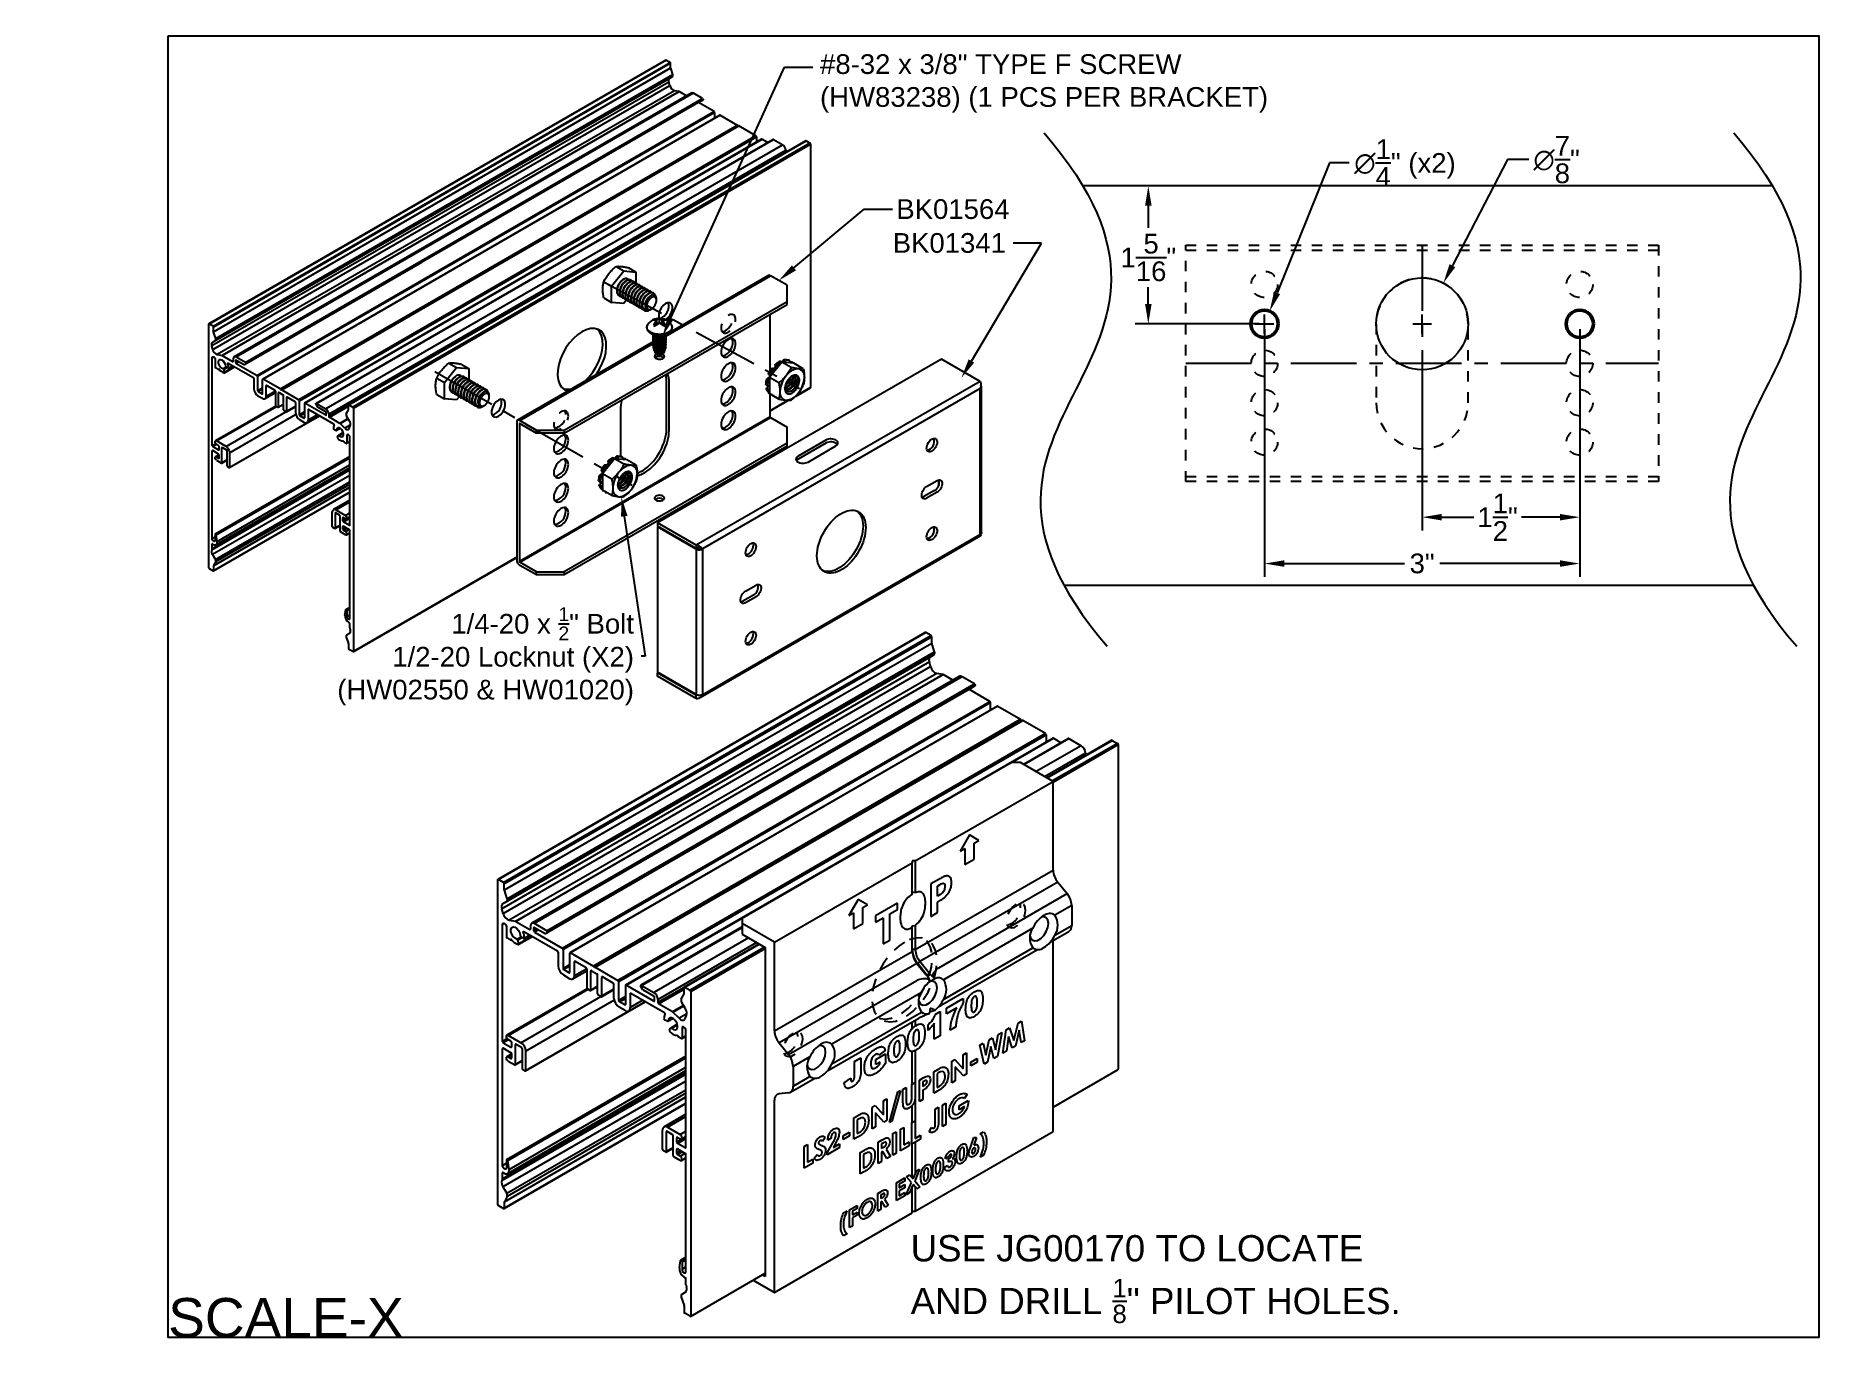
# Model space of a CAD drawing. Extents: x -1.3 to 15.9, y -12.4 to 0.
import ezdxf
from ezdxf import colors
from ezdxf.entities.mleader import LeaderData, LeaderLine
from ezdxf.math import Vec2, Vec3

# ---------------------------------------------------------------- set-up
doc = ezdxf.new("R2010")
doc.units = 0
doc.header["$LTSCALE"] = 0.5
doc.header["$MEASUREMENT"] = 0
for name, pattern in [('CENTER', [2, 1.25, -0.25, 0.25, -0.25]), ('HIDDEN', [0.375, 0.25, -0.125]), ('HIDDEN2', [0.1875, 0.125, -0.0625])]:
    doc.linetypes.add(name, pattern=pattern)
doc.layers.get('Defpoints').update_dxf_attribs({"linetype": 'CONTINUOUS'})
for name, color, linetype in [('Centerline', 210, 'CENTER'), ('Dimension', 10, 'CONTINUOUS'), ('FAB DWG', 221, 'CONTINUOUS'), ('Hardware', 242, 'CONTINUOUS'), ('Housing', 150, 'CONTINUOUS'), ('WallMount Bracket', 190, 'CONTINUOUS')]:
    doc.layers.add(name, color=color, linetype=linetype)
doc.layers.add('Jig', color=41, linetype='CONTINUOUS', lineweight=13)
doc.layers.add('Text-Unprinted', color=131, linetype='CONTINUOUS', plot=False)
doc.styles.add('LSAD_Standard', font='arial.ttf')
doc.styles.get("Standard").update_dxf_attribs({"font": 'arial.ttf'})
doc.dimstyles.get("Standard").update_dxf_attribs({"dimtxt": 0.18, "dimasz": 0.18, "dimexe": 0.18, "dimexo": 0.0625, "dimgap": 0.09, "dimtad": 0, "dimtih": 1, "dimtoh": 1, "dimdec": 4, "dimzin": 0, "dimdsep": 46, "dimtxsty": 'Standard', "dimcen": 0.09, "dimadec": 0, "dimazin": 0, "dimtfac": 1, "dimtdec": 4, "dimtofl": 0, "dimtmove": 0, "dimatfit": 3, "dimfxl": 1, "dimtolj": 1, "dimtzin": 0, "dimarcsym": 0})

msp = doc.modelspace()

# ---------------------------------------------------------------- texts
at = {"layer": 'FAB DWG', "ltscale": 0.5, "transparency": 16777216, "insert": (7.06644, -11.40831), "char_height": 0.25, "attachment_point": 1}
msp.add_mtext_dynamic_manual_height_columns('\\A1;USE JG00170 TO LOCATE\\PAND DRILL {\\H0.7x;\\S1/8;}" PILOT HOLES.', width=7.831048, gutter_width=0.625, heights=[0], dxfattribs=at)
at = {"layer": 'Text-Unprinted', "ltscale": 0.5, "transparency": 16777216, "style": 'LSAD_Standard'}
msp.add_attdef('SCALE-X', (0, -12.38165), 'XEffectiveScaleFactor', height=0.375, dxfattribs=at)

# ---------------------------------------------------------------- blocks, each defined once
blk = doc.blocks.new('*D0')
at = {"layer": 'Defpoints', "color": 0, "transparency": 16777216}
for p in [(9.329, -1.426), (10.435, -1.426), (10.435, -2.739)]:
    blk.add_point(p, dxfattribs=at)
at = {"layer": 'FAB DWG', "color": 0, "lineweight": -2, "transparency": 16777216}
for p, q in [((10.385, -1.426), (9.204, -1.426)), ((9.329, -1.614), (9.329, -1.826)), ((9.329, -2.551), (9.329, -2.388)), ((10.385, -2.739), (9.204, -2.739))]:
    blk.add_line(p, q, dxfattribs=at)
at = {"layer": 'FAB DWG', "color": 0, "transparency": 16777216}
for points in [[(9.298, -1.614), (9.36, -1.614), (9.329, -1.426)], [(9.298, -2.551), (9.36, -2.551), (9.329, -2.739)]]:
    blk.add_solid(points, dxfattribs=at)
at = {"layer": 'FAB DWG', "color": 0, "transparency": 16777216, "insert": (9.329, -2.107), "char_height": 0.1875, "attachment_point": 5}
blk.add_mtext('\\A1;1{\\H1x;\\S5/16;}"', dxfattribs=at)
blk = doc.blocks.new('*D1')
at = {"layer": 'Defpoints', "color": 0, "transparency": 16777216}
for p in [(10.435, -2.739), (13.435, -2.739), (13.435, -5.019)]:
    blk.add_point(p, dxfattribs=at)
at = {"layer": 'FAB DWG', "color": 0, "lineweight": -2, "transparency": 16777216}
for p, q in [((10.435, -2.789), (10.435, -5.144)), ((13.435, -2.789), (13.435, -5.144)), ((10.622, -5.019), (11.767, -5.019)), ((13.247, -5.019), (12.103, -5.019))]:
    blk.add_line(p, q, dxfattribs=at)
at = {"layer": 'FAB DWG', "color": 0, "transparency": 16777216}
for points in [[(10.622, -4.988), (10.622, -5.05), (10.435, -5.019)], [(13.247, -4.988), (13.247, -5.05), (13.435, -5.019)]]:
    blk.add_solid(points, dxfattribs=at)
at = {"layer": 'FAB DWG', "color": 0, "transparency": 16777216, "insert": (11.935, -5.019), "char_height": 0.1875, "attachment_point": 5}
blk.add_mtext('\\A1;3"', dxfattribs=at)
blk = doc.blocks.new('*D2')
at = {"layer": 'Defpoints', "color": 0, "transparency": 16777216}
for p in [(12.137, -2.351), (11.733, -3.127)]:
    blk.add_point(p, dxfattribs=at)
at = {"layer": 'FAB DWG', "color": 0, "lineweight": -2, "transparency": 16777216}
for p, q in [((12.749, -1.175), (12.224, -2.184)), ((12.95, -1.175), (12.749, -1.175)), ((11.845, -2.739), (12.025, -2.739)), ((11.935, -2.829), (11.935, -2.649))]:
    blk.add_line(p, q, dxfattribs=at)
at = {"layer": 'FAB DWG', "color": 0, "transparency": 16777216}
blk.add_solid([(12.196, -2.17), (12.251, -2.199), (12.137, -2.351)], dxfattribs=at)
at = {"layer": 'FAB DWG', "color": 0, "transparency": 16777216, "insert": (13.215, -1.175), "char_height": 0.1875, "attachment_point": 5}
blk.add_mtext('\\A1;∅{\\H1x;\\S7/8;}"', dxfattribs=at)
blk = doc.blocks.new('*D3')
at = {"layer": 'Defpoints', "color": 0, "transparency": 16777216}
for p in [(10.484, -2.618), (10.386, -2.859)]:
    blk.add_point(p, dxfattribs=at)
at = {"layer": 'FAB DWG', "color": 0, "lineweight": -2, "transparency": 16777216}
for p, q in [((11.053, -1.208), (10.554, -2.444)), ((11.241, -1.208), (11.053, -1.208)), ((10.345, -2.739), (10.525, -2.739)), ((10.435, -2.829), (10.435, -2.649))]:
    blk.add_line(p, q, dxfattribs=at)
at = {"layer": 'FAB DWG', "color": 0, "transparency": 16777216}
blk.add_solid([(10.525, -2.433), (10.583, -2.456), (10.484, -2.618)], dxfattribs=at)
at = {"layer": 'FAB DWG', "color": 0, "transparency": 16777216, "insert": (11.772, -1.208), "char_height": 0.1875, "attachment_point": 5}
blk.add_mtext('\\A1;∅{\\H1x;\\S1/4;}" (x2)', dxfattribs=at)
blk = doc.blocks.new('*D4')
at = {"layer": 'Defpoints', "color": 0, "transparency": 16777216}
for p in [(13.435, -2.739), (11.935, -3.114), (13.435, -4.578)]:
    blk.add_point(p, dxfattribs=at)
at = {"layer": 'FAB DWG', "color": 0, "lineweight": -2, "transparency": 16777216}
for p, q in [((13.435, -2.789), (13.435, -4.703)), ((11.935, -3.164), (11.935, -4.703)), ((12.122, -4.578), (12.426, -4.578)), ((13.247, -4.578), (12.88, -4.578))]:
    blk.add_line(p, q, dxfattribs=at)
at = {"layer": 'FAB DWG', "color": 0, "transparency": 16777216}
for points in [[(12.122, -4.547), (12.122, -4.609), (11.935, -4.578)], [(13.247, -4.547), (13.247, -4.609), (13.435, -4.578)]]:
    blk.add_solid(points, dxfattribs=at)
at = {"layer": 'FAB DWG', "color": 0, "transparency": 16777216, "insert": (12.653, -4.578), "char_height": 0.1875, "attachment_point": 5}
blk.add_mtext('\\A1;1{\\H1x;\\S1/2;}"', dxfattribs=at)

# ---------------------------------------------------------------- dimensions: what is measured, and where the dimension line sits
at = {"layer": 'FAB DWG', "transparency": 16777216}
dim = msp.add_diameter_dim_2p(p1=(10.38631, -2.85916), p2=(10.48368, -2.61808), text='<> (x2)', dimstyle='Standard', override={"dimtxt": 0.1875, "dimasz": 0.1875, "dimexe": 0.125, "dimexo": 0.05, "dimgap": 0.06, "dimlunit": 4, "dimadec": 3, "dimtdec": 3}, dxfattribs=at)
dim.commit()
dim.dimension.update_dxf_attribs({"geometry": '*D3', "text_midpoint": (11.77191, -1.20839), "dimtype": 131})
dim = msp.add_diameter_dim_2p(p1=(11.73304, -3.12671), p2=(12.13696, -2.35052), dimstyle='Standard', override={"dimtxt": 0.1875, "dimasz": 0.1875, "dimexe": 0.125, "dimexo": 0.05, "dimgap": 0.06, "dimdec": 4, "dimlunit": 4, "dimadec": 3, "dimtdec": 3}, dxfattribs=at)
dim.commit()
dim.dimension.update_dxf_attribs({"geometry": '*D2', "text_midpoint": (13.21502, -1.17481), "dimtype": 131})
dim = msp.add_linear_dim(base=(9.32877, -1.42612), p1=(10.435, -2.73862), p2=(10.435, -1.42612), angle=90, dimstyle='Standard', override={"dimtxt": 0.1875, "dimasz": 0.1875, "dimexe": 0.125, "dimexo": 0.05, "dimgap": 0.06, "dimlunit": 4, "dimadec": 3, "dimtdec": 3}, dxfattribs=at)
dim.commit()
dim.dimension.update_dxf_attribs({"geometry": '*D0', "text_midpoint": (9.32877, -2.10663), "dimtype": 128})
for base, p1, picture, middle in [((13.435, -5.01923), (10.435, -2.73862), '*D1', (11.935, -5.01923)), ((13.435, -4.57777), (11.935, -3.11362), '*D4', (12.65292, -4.57777))]:
    dim = msp.add_linear_dim(base=base, p1=p1, p2=(13.435, -2.73862), dimstyle='Standard', override={"dimtxt": 0.1875, "dimasz": 0.1875, "dimexe": 0.125, "dimexo": 0.05, "dimgap": 0.06, "dimlunit": 4, "dimadec": 3, "dimtdec": 3}, dxfattribs=at)
    dim.commit()
    dim.dimension.update_dxf_attribs({"geometry": picture, "text_midpoint": middle, "dimtype": 128})

# ---------------------------------------------------------------- linework, layer by layer
at = {"layer": 'Centerline', "transparency": 16777216}
for p, q in [((11.935, -1.98862), (11.935, -4.23862)), ((4.1471, -2.33739), (6.00755, -3.35511)), ((2.5384, -3.19142), (4.41314, -4.2738)), ((9.685, -3.11362), (14.185, -3.11362))]:
    msp.add_line(p, q, dxfattribs=at)
at = {"layer": 'Dimension', "transparency": 16777216}
for points in [[(8.33818, -0.92123), (9.30233, -2.04255), (8.63809, -3.36382), (7.97385, -4.68509), (8.93801, -5.80641)], [(14.90068, -0.92123), (15.86483, -2.04255), (15.20059, -3.36382), (14.53635, -4.68509), (15.50051, -5.80641)]]:
    msp.add_open_spline(points, degree=3, dxfattribs=at)
at = {"layer": 'Hardware', "linetype": 'Continuous', "lineweight": 25, "transparency": 16777216}
for p, q in [((4.26311, -2.19308), (4.33562, -2.23492)), ((4.37912, -2.20348), (4.45163, -2.24532)), ((4.1471, -2.33739), (4.21961, -2.37923)), ((4.21961, -2.37923), (4.33562, -2.23492)), ((4.21961, -2.53394), (4.21961, -2.37923)), ((4.33562, -2.23492), (4.45163, -2.24532)), ((4.40568, -2.32182), (4.40237, -2.31991)), ((4.4322, -2.33713), (4.42888, -2.33522)), ((4.45163, -2.24532), (4.45163, -2.34892)), ((4.45871, -2.35243), (4.4554, -2.35052)), ((4.48523, -2.36774), (4.48192, -2.36582)), ((4.51175, -2.38304), (4.50843, -2.38113)), ((4.53826, -2.39834), (4.53495, -2.39643)), ((4.1471, -2.49209), (4.21961, -2.53394)), ((4.33562, -2.54434), (4.21961, -2.53394)), ((4.29538, -2.47465), (4.2987, -2.47657)), ((4.3219, -2.48996), (4.32522, -2.49187)), ((4.36233, -2.5111), (4.33562, -2.54434)), ((4.34842, -2.50526), (4.35173, -2.50717)), ((4.37493, -2.52057), (4.37825, -2.52248)), ((4.40145, -2.53587), (4.40476, -2.53778)), ((4.42797, -2.55117), (4.43128, -2.55309)), ((4.45448, -2.56648), (4.4578, -2.56839)), ((4.56478, -2.41365), (4.56147, -2.41174)), ((4.5913, -2.42895), (4.58798, -2.42704)), ((4.61781, -2.44426), (4.6145, -2.44234)), ((4.64719, -2.51589), (4.64719, -2.50024)), ((4.481, -2.58178), (4.48431, -2.58369)), ((4.50752, -2.59709), (4.51083, -2.599)), ((4.58305, -2.60651), (4.59665, -2.59865)), ((4.59814, -2.59778), (4.60081, -2.59625)), ((4.63722, -2.75957), (4.63255, -2.73222)), ((4.64889, -2.74783), (4.64122, -2.71501)), ((4.649, -2.72982), (4.64401, -2.72694)), ((4.649, -2.72982), (4.65299, -2.69372)), ((4.67407, -2.73582), (4.649, -2.72982)), ((4.67612, -2.73516), (4.67612, -2.69487)), ((4.70323, -2.72982), (4.67817, -2.73582)), ((4.70323, -2.72982), (4.69924, -2.69372)), ((4.70823, -2.72694), (4.70323, -2.72982)), ((4.70335, -2.74783), (4.71101, -2.71501)), ((4.71355, -2.71203), (4.71673, -2.69405)), ((4.71501, -2.75957), (4.71969, -2.73222)), ((4.61462, -2.84274), (4.61462, -2.84513)), ((4.61462, -2.86187), (4.61462, -2.86427)), ((4.61462, -2.88101), (4.61462, -2.8834)), ((4.61462, -2.90015), (4.61462, -2.90254)), ((4.73702, -2.90435), (4.73453, -2.90477)), ((4.73603, -2.90135), (4.73702, -2.90435)), ((4.73762, -2.8547), (4.73762, -2.85231)), ((4.73762, -2.87384), (4.73762, -2.87144)), ((4.73762, -2.89297), (4.73762, -2.89058)), ((4.61462, -2.91929), (4.61462, -2.92168)), ((4.61462, -2.93843), (4.61462, -2.94082)), ((4.61732, -2.96319), (4.61886, -2.96754)), ((4.62292, -2.97896), (4.62665, -2.98949)), ((4.62829, -2.99414), (4.63607, -3.01609)), ((4.64138, -3.00764), (4.6416, -3.00736)), ((4.6602, -2.98734), (4.6606, -2.99009)), ((4.66211, -3.00065), (4.66324, -3.00859)), ((4.66694, -3.03435), (4.67612, -3.02906)), ((4.67612, -2.93204), (4.67612, -2.93242)), ((4.67612, -2.9402), (4.67612, -2.95108)), ((4.67612, -2.95415), (4.67612, -3.02906)), ((4.67612, -3.02906), (4.68529, -3.03435)), ((4.68921, -3.00711), (4.69029, -2.99956)), ((4.69186, -2.98854), (4.69219, -2.98623)), ((4.69219, -2.98623), (4.69219, -2.98622)), ((4.72449, -2.98792), (4.72559, -2.98934)), ((4.73098, -2.97401), (4.72829, -2.98167)), ((4.73644, -2.92132), (4.7357, -2.92142)), ((4.73606, -2.9204), (4.73644, -2.92132)), ((5.9086, -3.08539), (5.88594, -3.08077)), ((2.62862, -3.29769), (2.74463, -3.15338)), ((2.67212, -3.11154), (2.74463, -3.15338)), ((2.74463, -3.15338), (2.86064, -3.16378)), ((2.78813, -3.12194), (2.86064, -3.16378)), ((2.81469, -3.24028), (2.81138, -3.23837)), ((2.86064, -3.16378), (2.86064, -3.26738)), ((5.71831, -3.22008), (5.71604, -3.21872)), ((5.71849, -3.22019), (5.71831, -3.22008)), ((5.83974, -3.10353), (5.72373, -3.24785)), ((5.81254, -3.29911), (5.72373, -3.24785)), ((5.72373, -3.24785), (5.72373, -3.40253)), ((5.72708, -3.21781), (5.73039, -3.22002)), ((5.72831, -3.22621), (5.73165, -3.22843)), ((5.73392, -3.22935), (5.73269, -3.22893)), ((5.74949, -3.16381), (5.7489, -3.16348)), ((5.75755, -3.17459), (5.75393, -3.17289)), ((5.7651, -3.17172), (5.76146, -3.17)), ((5.76636, -3.1726), (5.76729, -3.17352)), ((5.79702, -3.13998), (5.79246, -3.13734)), ((5.79637, -3.13875), (5.79246, -3.13734)), ((5.79475, -3.12684), (5.79863, -3.12824)), ((5.79702, -3.13998), (5.79637, -3.13875)), ((5.83574, -3.10118), (5.83145, -3.10008)), ((5.83895, -3.10066), (5.83463, -3.09955)), ((5.92855, -3.1548), (5.83974, -3.10353)), ((5.95575, -3.1139), (5.83974, -3.10353)), ((5.87503, -3.09495), (5.87046, -3.09231)), ((5.87508, -3.09331), (5.87046, -3.09231)), ((5.87503, -3.09495), (5.87508, -3.09331)), ((5.87592, -3.08392), (5.8805, -3.08492)), ((5.91512, -3.10322), (5.91424, -3.10463)), ((5.91587, -3.09534), (5.91546, -3.09696)), ((5.93814, -3.11146), (5.93357, -3.10882)), ((5.93875, -3.10997), (5.93357, -3.10882)), ((5.93776, -3.11229), (5.93814, -3.11146)), ((5.93814, -3.11146), (5.93875, -3.10997)), ((5.94348, -3.1058), (5.93831, -3.10466)), ((6.04456, -3.16517), (5.95575, -3.1139)), ((2.55611, -3.25585), (2.62862, -3.29769)), ((2.55611, -3.41055), (2.62862, -3.4524)), ((2.62862, -3.4524), (2.62862, -3.29769)), ((2.70439, -3.39311), (2.70771, -3.39503)), ((2.73091, -3.40842), (2.73422, -3.41033)), ((2.75743, -3.42372), (2.76074, -3.42563)), ((2.84121, -3.25559), (2.83789, -3.25367)), ((2.86772, -3.27089), (2.86441, -3.26898)), ((2.89424, -3.2862), (2.89093, -3.28428)), ((2.92076, -3.3015), (2.91744, -3.29959)), ((2.94727, -3.3168), (2.94396, -3.31489)), ((2.97379, -3.33211), (2.97048, -3.33019)), ((3.00031, -3.34741), (2.99699, -3.3455)), ((3.02682, -3.36272), (3.02351, -3.3608)), ((3.0562, -3.43435), (3.0562, -3.4187)), ((5.69875, -3.32209), (5.70185, -3.32519)), ((5.69994, -3.32548), (5.70306, -3.32859)), ((5.70779, -3.37388), (5.70466, -3.37046)), ((5.70867, -3.27875), (5.7055, -3.27617)), ((5.70981, -3.32894), (5.70836, -3.32942)), ((5.71411, -3.36418), (5.70954, -3.36154)), ((5.70954, -3.36154), (5.7127, -3.36498)), ((5.7127, -3.36498), (5.71411, -3.36418)), ((5.7182, -3.27187), (5.71363, -3.26923)), ((5.71363, -3.26923), (5.71682, -3.27183)), ((5.71682, -3.27183), (5.7182, -3.27187)), ((5.72059, -3.39984), (5.72391, -3.40359)), ((5.81254, -3.4538), (5.72373, -3.40253)), ((5.74859, -3.41688), (5.75059, -3.41907)), ((5.7506, -3.41907), (5.75413, -3.42296)), ((2.74463, -3.4628), (2.62862, -3.4524)), ((2.77134, -3.42956), (2.74463, -3.4628)), ((2.78394, -3.43902), (2.78726, -3.44094)), ((2.81046, -3.45433), (2.81377, -3.45624)), ((2.83698, -3.46963), (2.84029, -3.47155)), ((2.86349, -3.48494), (2.86681, -3.48685)), ((2.89001, -3.50024), (2.89332, -3.50215)), ((2.91653, -3.51554), (2.91984, -3.51746)), ((2.99206, -3.52497), (3.00566, -3.51711)), ((3.00715, -3.51624), (3.00982, -3.51471)), ((4.24875, -4.02176), (4.13274, -4.16608)), ((4.1585, -4.08204), (4.15791, -4.08172)), ((4.16656, -4.09282), (4.16294, -4.09112)), ((4.17411, -4.08995), (4.17047, -4.08824)), ((4.17537, -4.09083), (4.1763, -4.09176)), ((4.20603, -4.05821), (4.20146, -4.05557)), ((4.20538, -4.05698), (4.20146, -4.05557)), ((4.20376, -4.04507), (4.20764, -4.04647)), ((4.20603, -4.05821), (4.20538, -4.05698)), ((4.24475, -4.01941), (4.24046, -4.01831)), ((4.24796, -4.01889), (4.24364, -4.01778)), ((4.33756, -4.07303), (4.24875, -4.02176)), ((4.36476, -4.03214), (4.24875, -4.02176)), ((4.28404, -4.01318), (4.27947, -4.01054)), ((4.28409, -4.01154), (4.27947, -4.01054)), ((4.28404, -4.01318), (4.28409, -4.01154)), ((4.28493, -4.00215), (4.28951, -4.00315)), ((4.31761, -4.00362), (4.29495, -3.99901)), ((4.32413, -4.02145), (4.32325, -4.02286)), ((4.32488, -4.01357), (4.32447, -4.01519)), ((4.34715, -4.02969), (4.34258, -4.02706)), ((4.34776, -4.02821), (4.34258, -4.02706)), ((4.34677, -4.03053), (4.34715, -4.02969)), ((4.34715, -4.02969), (4.34776, -4.02821)), ((4.35249, -4.02404), (4.34732, -4.02289)), ((4.45357, -4.0834), (4.36476, -4.03214)), ((4.10776, -4.24032), (4.11086, -4.24342)), ((4.10895, -4.24371), (4.11207, -4.24683)), ((4.11768, -4.19698), (4.11451, -4.1944)), ((4.11882, -4.24717), (4.11737, -4.24765)), ((4.12312, -4.28241), (4.11855, -4.27977)), ((4.11855, -4.27977), (4.12171, -4.28321)), ((4.12721, -4.1901), (4.12264, -4.18746)), ((4.12264, -4.18746), (4.12583, -4.19006)), ((4.12732, -4.13832), (4.12505, -4.13695)), ((4.12583, -4.19006), (4.12721, -4.1901)), ((4.1275, -4.13842), (4.12732, -4.13832)), ((4.22155, -4.21735), (4.13274, -4.16608)), ((4.13274, -4.16608), (4.13274, -4.32077)), ((4.13609, -4.13604), (4.1394, -4.13825)), ((4.13732, -4.14444), (4.14066, -4.14666)), ((4.14293, -4.14759), (4.1417, -4.14717)), ((4.1168, -4.29211), (4.11367, -4.28869)), ((4.12171, -4.28321), (4.12312, -4.28241)), ((4.1296, -4.31807), (4.13292, -4.32182)), ((4.22155, -4.37203), (4.13274, -4.32077)), ((4.1576, -4.33511), (4.1596, -4.3373)), ((4.15961, -4.33731), (4.16314, -4.3412))]:
    msp.add_line(p, q, dxfattribs=at)
at = {"layer": 'Hardware', "linetype": 'Continuous', "lineweight": 25, "transparency": 16777216, "flags": 128}
for points in [[(4.64713, -2.50024), (4.64717, -2.49893), (4.64665, -2.49172), (4.64534, -2.48512), (4.6433, -2.47924), (4.64062, -2.47433), (4.63728, -2.4702), (4.63336, -2.46693), (4.62887, -2.46457), (4.62388, -2.46316), (4.61849, -2.46274), (4.61291, -2.4633), (4.60706, -2.46481), (4.60104, -2.46723), (4.59498, -2.47051), (4.58887, -2.47465), (4.58287, -2.47958), (4.57712, -2.48517), (4.5716, -2.49144), (4.5664, -2.49827), (4.56167, -2.50542), (4.55736, -2.51298), (4.55354, -2.5208), (4.55031, -2.52877), (4.54768, -2.53686), (4.54571, -2.54491), (4.54445, -2.55257), (4.54383, -2.56005), (4.54387, -2.56719), (4.54458, -2.57394), (4.54599, -2.58021), (4.54807, -2.5859), (4.5507, -2.59074), (4.55392, -2.59494), (4.55765, -2.59839), (4.56313, -2.60168), (4.56931, -2.60363), (4.56931, -2.60363)], [(4.64719, -2.51589), (4.64701, -2.51138), (4.6465, -2.5071), (4.64565, -2.50309), (4.64446, -2.49937), (4.64295, -2.49597), (4.64113, -2.49292), (4.63901, -2.49023), (4.63661, -2.48794), (4.63395, -2.48604), (4.63103, -2.48457), (4.6279, -2.48353), (4.62456, -2.48292), (4.62104, -2.48276), (4.61738, -2.48304), (4.61359, -2.48377), (4.60971, -2.48492), (4.60576, -2.48651), (4.60178, -2.48851), (4.59779, -2.49092), (4.59382, -2.4937), (4.5899, -2.49685), (4.58606, -2.50034), (4.58233, -2.50414), (4.57874, -2.50823), (4.57531, -2.51257), (4.57207, -2.51713), (4.56904, -2.52189), (4.56625, -2.52679), (4.56371, -2.53182), (4.56145, -2.53692), (4.55948, -2.54207), (4.55781, -2.54722), (4.55647, -2.55234), (4.55545, -2.55739), (4.55476, -2.56233), (4.55442, -2.56712), (4.55442, -2.57173), (4.55476, -2.57613), (4.55545, -2.58028), (4.55647, -2.58415), (4.55781, -2.58771), (4.55948, -2.59094), (4.56145, -2.59381), (4.56371, -2.5963), (4.56625, -2.5984), (4.56904, -2.60008), (4.57207, -2.60134), (4.57531, -2.60217), (4.57874, -2.60255), (4.58233, -2.60249), (4.58606, -2.60199), (4.5899, -2.60105), (4.59382, -2.59967), (4.59779, -2.59788), (4.60178, -2.59567), (4.60576, -2.59308), (4.60971, -2.59011), (4.61359, -2.58678), (4.61738, -2.58314), (4.62104, -2.57919), (4.62456, -2.57497), (4.6279, -2.57051), (4.63103, -2.56585), (4.63395, -2.56101), (4.63661, -2.55604), (4.63901, -2.55097), (4.64113, -2.54584), (4.64295, -2.54069), (4.64446, -2.53555), (4.64565, -2.53046), (4.6465, -2.52546), (4.64701, -2.52059), (4.64719, -2.51589)], [(4.78696, -2.74402), (4.78766, -2.74505), (4.78982, -2.74855), (4.79165, -2.7521), (4.79314, -2.75571), (4.7943, -2.75935), (4.79512, -2.76303), (4.79559, -2.76673), (4.79572, -2.77043), (4.7955, -2.77414), (4.79495, -2.77783), (4.79404, -2.7815), (4.7928, -2.78514), (4.79122, -2.78873), (4.78931, -2.79227), (4.78707, -2.79575), (4.78452, -2.79915), (4.78165, -2.80247), (4.77847, -2.80569), (4.775, -2.80881), (4.77125, -2.81182), (4.76722, -2.81471), (4.76293, -2.81747), (4.75839, -2.82009), (4.75361, -2.82256), (4.74861, -2.82489), (4.7434, -2.82706), (4.73799, -2.82906), (4.73241, -2.83089), (4.72667, -2.83255), (4.72077, -2.83402), (4.71475, -2.83532), (4.70862, -2.83642), (4.7024, -2.83733), (4.6961, -2.83805), (4.68974, -2.83857), (4.68334, -2.83889), (4.67692, -2.83902), (4.6705, -2.83894), (4.66409, -2.83867), (4.65772, -2.8382), (4.65141, -2.83753), (4.64516, -2.83666), (4.639, -2.83561), (4.63296, -2.83436), (4.62703, -2.83293), (4.62125, -2.83132), (4.61562, -2.82953), (4.61017, -2.82757), (4.60491, -2.82545), (4.59985, -2.82316), (4.59502, -2.82072), (4.59042, -2.81813), (4.58606, -2.81541), (4.58197, -2.81255), (4.57814, -2.80957), (4.5746, -2.80648), (4.57135, -2.80328), (4.56841, -2.79999), (4.56577, -2.79661), (4.56345, -2.79315), (4.56146, -2.78962), (4.5598, -2.78604), (4.55847, -2.78242), (4.55748, -2.77875), (4.55684, -2.77506), (4.55654, -2.77136), (4.55658, -2.76765), (4.55697, -2.76395), (4.5577, -2.76027), (4.55877, -2.75661), (4.56018, -2.753), (4.56193, -2.74943), (4.564, -2.74592), (4.56528, -2.74402)], [(5.93891, -3.39533), (5.9433, -3.39264), (5.94767, -3.38964), (5.952, -3.38634), (5.95628, -3.38275), (5.96049, -3.37889), (5.96462, -3.37477), (5.96864, -3.37042), (5.97254, -3.36585), (5.9763, -3.36107), (5.97992, -3.35611), (5.98337, -3.35099), (5.98664, -3.34572), (5.98972, -3.34033), (5.99259, -3.33484), (5.99525, -3.32927), (5.99768, -3.32365), (5.99987, -3.31799), (6.00182, -3.31233), (6.00352, -3.30667), (6.00495, -3.30106), (6.00612, -3.2955), (6.00702, -3.29002), (6.00765, -3.28464), (6.008, -3.27939), (6.00807, -3.27428), (6.00786, -3.26934), (6.00737, -3.26458), (6.00661, -3.26003), (6.00557, -3.2557), (6.00427, -3.25162), (6.0027, -3.24779), (6.00088, -3.24423), (5.99881, -3.24096), (5.99649, -3.23799), (5.99395, -3.23533), (5.99118, -3.23299), (5.9882, -3.23099), (5.98503, -3.22933), (5.98166, -3.22801), (5.97813, -3.22705), (5.97444, -3.22644), (5.9706, -3.22619), (5.96664, -3.2263), (5.96257, -3.22676), (5.9584, -3.22759), (5.95415, -3.22877), (5.94984, -3.2303), (5.94549, -3.23217), (5.94111, -3.23438), (5.93672, -3.23691), (5.93234, -3.23976), (5.92798, -3.24292), (5.92367, -3.24636), (5.91943, -3.25009), (5.91526, -3.25408), (5.91118, -3.25831), (5.90722, -3.26278), (5.90339, -3.26746), (5.89969, -3.27233), (5.89616, -3.27737), (5.8928, -3.28257), (5.88962, -3.2879), (5.88664, -3.29334), (5.88388, -3.29887), (5.88133, -3.30447), (5.87902, -3.31011), (5.87694, -3.31578), (5.87512, -3.32144), (5.87355, -3.32708), (5.87225, -3.33267), (5.87122, -3.33819), (5.87045, -3.34362), (5.86997, -3.34894), (5.86976, -3.35412), (5.86983, -3.35915), (5.87018, -3.364), (5.8708, -3.36866), (5.8717, -3.3731), (5.87287, -3.37731), (5.8743, -3.38127), (5.876, -3.38496), (5.87795, -3.38838), (5.88014, -3.3915), (5.88257, -3.39432), (5.88523, -3.39682), (5.88811, -3.39899), (5.89118, -3.40082), (5.89446, -3.40231), (5.89791, -3.40345), (5.90152, -3.40424), (5.90529, -3.40467), (5.90919, -3.40474), (5.91321, -3.40445), (5.91733, -3.40381), (5.92154, -3.4028), (5.92582, -3.40145), (5.93016, -3.39975), (5.93453, -3.39771), (5.93891, -3.39533)], [(3.05614, -3.4187), (3.05618, -3.41738), (3.05566, -3.41018), (3.05435, -3.40358), (3.05231, -3.3977), (3.04963, -3.39279), (3.04629, -3.38866), (3.04237, -3.38538), (3.03788, -3.38303), (3.03289, -3.38161), (3.0275, -3.38119), (3.02192, -3.38176), (3.01607, -3.38327), (3.01005, -3.38569), (3.00399, -3.38897), (2.99788, -3.39311), (2.99187, -3.39804), (2.98613, -3.40363), (2.98061, -3.4099), (2.97541, -3.41672), (2.97068, -3.42388), (2.96636, -3.43144), (2.96255, -3.43926), (2.95932, -3.44723), (2.95669, -3.45532), (2.95472, -3.46337), (2.95346, -3.47103), (2.95284, -3.47851), (2.95288, -3.48565), (2.95359, -3.4924), (2.955, -3.49867), (2.95708, -3.50436), (2.95971, -3.5092), (2.96293, -3.51339), (2.96666, -3.51685), (2.97214, -3.52014), (2.97832, -3.52209), (2.97832, -3.52209)], [(3.0562, -3.43435), (3.05602, -3.42984), (3.05551, -3.42556), (3.05466, -3.42155), (3.05347, -3.41783), (3.05196, -3.41443), (3.05014, -3.41138), (3.04802, -3.40869), (3.04562, -3.40639), (3.04295, -3.4045), (3.04004, -3.40303), (3.0369, -3.40199), (3.03357, -3.40138), (3.03005, -3.40122), (3.02639, -3.4015), (3.0226, -3.40223), (3.01872, -3.40338), (3.01477, -3.40497), (3.01079, -3.40697), (3.0068, -3.40938), (3.00283, -3.41216), (2.99891, -3.41531), (2.99507, -3.4188), (2.99134, -3.4226), (2.98775, -3.42669), (2.98432, -3.43103), (2.98108, -3.43559), (2.97805, -3.44035), (2.97526, -3.44525), (2.97272, -3.45028), (2.97046, -3.45538), (2.96849, -3.46053), (2.96682, -3.46568), (2.96548, -3.4708), (2.96446, -3.47585), (2.96377, -3.48079), (2.96343, -3.48558), (2.96343, -3.49019), (2.96377, -3.49459), (2.96446, -3.49874), (2.96548, -3.50261), (2.96682, -3.50617), (2.96849, -3.5094), (2.97046, -3.51227), (2.97272, -3.51476), (2.97526, -3.51686), (2.97805, -3.51854), (2.98108, -3.5198), (2.98432, -3.52063), (2.98775, -3.52101), (2.99134, -3.52095), (2.99507, -3.52045), (2.99891, -3.51951), (3.00283, -3.51813), (3.0068, -3.51634), (3.01079, -3.51413), (3.01477, -3.51153), (3.01872, -3.50856), (3.0226, -3.50524), (3.02639, -3.50159), (3.03005, -3.49765), (3.03357, -3.49343), (3.0369, -3.48897), (3.04004, -3.48431), (3.04295, -3.47947), (3.04562, -3.4745), (3.04802, -3.46943), (3.05014, -3.4643), (3.05196, -3.45915), (3.05347, -3.45401), (3.05466, -3.44892), (3.05551, -3.44392), (3.05602, -3.43905), (3.0562, -3.43435)], [(4.34792, -4.31357), (4.35231, -4.31087), (4.35668, -4.30787), (4.36101, -4.30457), (4.36529, -4.30098), (4.3695, -4.29712), (4.37363, -4.29301), (4.37765, -4.28865), (4.38155, -4.28408), (4.38531, -4.2793), (4.38893, -4.27434), (4.39238, -4.26922), (4.39565, -4.26395), (4.39873, -4.25856), (4.4016, -4.25307), (4.40426, -4.2475), (4.40669, -4.24188), (4.40888, -4.23623), (4.41083, -4.23056), (4.41253, -4.22491), (4.41396, -4.21929), (4.41513, -4.21373), (4.41603, -4.20825), (4.41666, -4.20287), (4.41701, -4.19762), (4.41707, -4.19251), (4.41687, -4.18757), (4.41638, -4.18282), (4.41562, -4.17826), (4.41458, -4.17394), (4.41328, -4.16985), (4.41171, -4.16602), (4.40989, -4.16246), (4.40782, -4.15919), (4.4055, -4.15622), (4.40296, -4.15356), (4.40019, -4.15123), (4.39721, -4.14922), (4.39404, -4.14756), (4.39067, -4.14624), (4.38714, -4.14528), (4.38345, -4.14467), (4.37961, -4.14442), (4.37565, -4.14453), (4.37158, -4.145), (4.36741, -4.14582), (4.36316, -4.147), (4.35885, -4.14853), (4.3545, -4.1504), (4.35012, -4.15261), (4.34573, -4.15514), (4.34135, -4.15799), (4.33699, -4.16115), (4.33268, -4.16459), (4.32844, -4.16832), (4.32427, -4.17231), (4.32019, -4.17654), (4.31623, -4.18101), (4.31239, -4.18569), (4.3087, -4.19056), (4.30517, -4.1956), (4.30181, -4.2008), (4.29863, -4.20613), (4.29565, -4.21157), (4.29289, -4.21711), (4.29034, -4.2227), (4.28803, -4.22835), (4.28595, -4.23401), (4.28413, -4.23967), (4.28256, -4.24531), (4.28126, -4.2509), (4.28023, -4.25642), (4.27946, -4.26186), (4.27898, -4.26717), (4.27877, -4.27236), (4.27884, -4.27738), (4.27919, -4.28223), (4.27981, -4.28689), (4.28071, -4.29133), (4.28188, -4.29554), (4.28331, -4.2995), (4.28501, -4.3032), (4.28696, -4.30661), (4.28915, -4.30973), (4.29158, -4.31255), (4.29424, -4.31505), (4.29712, -4.31722), (4.30019, -4.31906), (4.30347, -4.32055), (4.30692, -4.32169), (4.31053, -4.32247), (4.3143, -4.3229), (4.3182, -4.32297), (4.32222, -4.32269), (4.32634, -4.32204), (4.33055, -4.32103), (4.33483, -4.31968), (4.33917, -4.31798), (4.34354, -4.31594), (4.34792, -4.31357)]]:
    msp.add_lwpolyline(points, dxfattribs=at)
at = {"layer": 'Hardware', "linetype": 'Continuous', "lineweight": 25, "transparency": 16777216}
for centre, radius, start, end in [((4.40702, -2.42766), 0.13502, 121.927624, 151.166913), ((4.56169, -2.57401), 0.0473, 174.46691, 234.205204), ((4.67612, -2.82188), 0.13545, 35.088025, 144.911975), ((4.65962, -2.75632), 0.06677, 111.173443, 128.821181), ((4.62038, -2.76219), 0.05795, 77.885451, 92.593717), ((4.76081, -2.84746), 0.17243, 138.062745, 146.059802), ((4.57315, -2.76855), 0.0866, 38.183037, 46.696604), ((4.7695, -2.79047), 0.14883, 149.535047, 156.959914), ((4.6455, -2.75995), 0.06665, 83.545215, 98.629578), ((4.65839, -2.8187), 0.12509, 81.850485, 92.469624), ((4.73627, -2.92655), 0.20062, 107.446652, 114.524082), ((4.69385, -2.8187), 0.12509, 87.530376, 98.149515), ((4.61597, -2.92655), 0.20062, 65.475918, 72.553348), ((4.70673, -2.75995), 0.06665, 81.370422, 96.454785), ((4.77908, -2.76855), 0.0866, 133.303396, 141.816963), ((4.58274, -2.79047), 0.14883, 23.040086, 30.464953), ((4.69261, -2.75632), 0.06677, 51.178819, 68.826557), ((4.73185, -2.76219), 0.05795, 87.406283, 102.114549), ((4.59143, -2.84746), 0.17243, 33.940198, 41.937255), ((4.65962, -2.69917), 0.06677, 231.178819, 248.826557), ((4.83151, -2.94096), 0.2658, 132.191049, 137.511631), ((4.52073, -2.94096), 0.2658, 42.488369, 47.808951), ((4.69261, -2.69917), 0.06677, 291.173443, 308.821181), ((4.64726, -2.98747), 0.0201, 193.291218, 219.605402), ((4.66754, -2.99812), 0.03624, 209.728857, 269.048097), ((4.67612, -2.82571), 0.10633, 266.700402, 273.299598), ((4.68429, -2.99721), 0.03716, 271.552597, 328.442026), ((4.68438, -2.9184), 0.06828, 276.572328, 310.881425), ((5.87114, -3.15781), 0.07844, 79.124599, 99.05659), ((2.81603, -3.34612), 0.13502, 121.927624, 151.166913), ((5.99337, -3.34692), 0.31036, 144.390888, 153.876701), ((5.73238, -3.22132), 0.00635, 146.472344, 230.266542), ((6.02051, -3.36259), 0.32325, 144.43812, 153.829469), ((5.75936, -3.1758), 0.00617, 70.126172, 151.806606), ((5.91709, -3.27201), 0.20305, 119.806436, 132.40124), ((5.80078, -3.13366), 0.00911, 131.509673, 203.839255), ((5.94107, -3.28456), 0.21148, 119.869164, 132.338512), ((6.07392, -3.39383), 0.25128, 140.186593, 177.402047), ((5.83368, -3.10368), 0.00424, 77.057799, 121.753569), ((5.87878, -3.09175), 0.00834, 110.065676, 183.831231), ((5.89313, -3.1626), 0.0787, 75.076702, 99.233067), ((6.0062, -3.31601), 0.15032, 93.539091, 146.455532), ((5.93876, -3.10995), 0.00531, 94.885201, 167.753066), ((5.9649, -3.28041), 0.05182, 75.870964, 121.989898), ((5.88895, -3.15456), 0.07357, 34.039391, 40.697123), ((5.98381, -3.23683), 0.07206, 350.678185, 79.523158), ((5.8039, -3.23711), 0.25128, 320.186593, 357.402047), ((5.90386, -3.32003), 0.21662, 165.612727, 177.674477), ((5.77112, -3.33392), 0.08156, 196.882703, 220.066396), ((5.70309, -3.32247), 0.00436, 174.972557, 223.644537), ((5.92727, -3.33458), 0.22562, 165.672802, 177.614402), ((5.7132, -3.36934), 0.00861, 115.090294, 187.476139), ((5.71421, -3.27814), 0.00893, 93.723918, 167.247503), ((5.78902, -3.34905), 0.08494, 196.997426, 219.951672), ((5.75246, -3.41745), 0.00247, 185.780093, 221.056334), ((5.77389, -3.35693), 0.06925, 254.375717, 261.191306), ((5.89401, -3.39411), 0.07206, 170.678185, 259.523158), ((5.87163, -3.31493), 0.15032, 273.539091, 326.455532), ((2.9707, -3.49247), 0.0473, 174.46691, 234.205204), ((4.40238, -4.26515), 0.31036, 144.390888, 153.876701), ((4.42952, -4.28082), 0.32325, 144.43812, 153.829469), ((4.16837, -4.09404), 0.00617, 70.126172, 151.806606), ((4.3261, -4.19024), 0.20305, 119.806436, 132.40124), ((4.20979, -4.05189), 0.00911, 131.509673, 203.839255), ((4.35008, -4.2028), 0.21148, 119.869164, 132.338512), ((4.24269, -4.02191), 0.00424, 77.057799, 121.753569), ((4.28015, -4.07604), 0.07844, 79.124599, 99.05659), ((4.28779, -4.00998), 0.00834, 110.065676, 183.831231), ((4.30214, -4.08083), 0.0787, 75.076702, 99.233067), ((4.41521, -4.23424), 0.15032, 93.539091, 146.455532), ((4.34777, -4.02818), 0.00531, 94.885201, 167.753066), ((4.29796, -4.0728), 0.07357, 34.039391, 40.697123), ((4.39282, -4.15506), 0.07206, 350.678185, 79.523158), ((4.31287, -4.23826), 0.21662, 165.612727, 177.674477), ((4.18013, -4.25215), 0.08156, 196.882703, 220.066396), ((4.1121, -4.2407), 0.00436, 174.972557, 223.644537), ((4.33628, -4.25282), 0.22562, 165.672802, 177.614402), ((4.12221, -4.28757), 0.00861, 115.090294, 187.476139), ((4.12322, -4.19637), 0.00893, 93.723918, 167.247503), ((4.14139, -4.13955), 0.00635, 146.472344, 230.266542), ((4.48293, -4.31206), 0.25128, 140.186593, 177.402047), ((4.37391, -4.19865), 0.05182, 75.870964, 121.989898), ((4.21291, -4.15534), 0.25128, 320.186593, 357.402047), ((4.19803, -4.26728), 0.08494, 196.997426, 219.951672), ((4.16147, -4.33568), 0.00247, 185.780093, 221.056334), ((4.1829, -4.27517), 0.06925, 254.375717, 261.191306), ((4.30302, -4.31234), 0.07206, 170.678185, 259.523158), ((4.28064, -4.23316), 0.15032, 273.539091, 326.455532)]:
    msp.add_arc(centre, radius, start, end, dxfattribs=at)
for major_axis, ratio, start_param, end_param in [((0.04674, 0.38467), 0.10390592, 5.42915961, 5.43639533), ((0.04674, 0.38467), 0.10390592, 1.07710324, 1.08410714), ((0.0371, 0.30532), 0.10390592, 1.08083288, 1.09842246), ((0.04674, 0.38467), 0.10390592, 1.01985079, 1.02713426), ((0.0371, 0.30532), 0.10390592, 1.0083206, 1.02679992), ((0.04674, 0.38467), 0.10390592, 0.96300137, 0.96771048), ((0.0371, 0.30532), 0.10390592, 0.93160354, 0.95124305), ((0.0371, 0.30532), 0.10390592, 0.86332636, 0.87049742), ((-0.0371, 0.30532), 0.10390592, 5.41287653, 5.41985895), ((-0.0371, 0.30532), 0.10390592, 5.33409276, 5.35328026), ((-0.04674, 0.38467), 0.10390592, 5.3174782, 5.32018393), ((-0.0371, 0.30532), 0.10390592, 5.26014985, 5.27825116), ((-0.04674, 0.38467), 0.10390592, 5.25905028, 5.26621633), ((-0.0371, 0.30532), 0.10390592, 5.18990612, 5.20716877), ((-0.04674, 0.38467), 0.10390592, 5.20295671, 5.20985602), ((0.04136, 0.4348), 0.10468317, 5.1878026, 5.19462184), ((0.04136, 0.4348), 0.10468317, 5.24317338, 5.25023477), ((0.04674, 0.38467), 0.10390592, 5.3725775, 5.37953173), ((0.04136, 0.4348), 0.10468317, 5.30065839, 5.30801504)]:
    msp.add_ellipse((4.67612, -3.15552), major_axis=major_axis, ratio=ratio, start_param=start_param, end_param=end_param, dxfattribs=at)
for points, knots in [([(4.19475, -2.25925), (4.19967, -2.25313), (4.20486, -2.24712), (4.21559, -2.2355), (4.22115, -2.22986), (4.23835, -2.2134), (4.25049, -2.20303), (4.26311, -2.19308)], [0, 0, 0, 0, 0.25, 0.25, 0.5, 0.5, 1, 1, 1, 1]), ([(4.31076, -2.1923), (4.31568, -2.19274), (4.32087, -2.19332), (4.3316, -2.19475), (4.33716, -2.19559), (4.35435, -2.19845), (4.3665, -2.20081), (4.37912, -2.20348)], [0, 0, 0, 0, 0.25, 0.25, 0.5, 0.5, 1, 1, 1, 1]), ([(4.13674, -2.40876), (4.13674, -2.39566), (4.13775, -2.38298), (4.14137, -2.35926), (4.14398, -2.34809), (4.1471, -2.33739)], [0, 0, 0, 0, 0.5, 0.5, 1, 1, 1, 1]), ([(4.29538, -2.47465), (4.29538, -2.47465), (4.29306, -2.47361), (4.28908, -2.47027), (4.2836, -2.46453), (4.27917, -2.45733), (4.27578, -2.44904), (4.27354, -2.43983), (4.27246, -2.42991), (4.27248, -2.41935), (4.27361, -2.4082), (4.27585, -2.39665), (4.27917, -2.385), (4.28341, -2.37352), (4.28698, -2.36618), (4.28874, -2.36255)], [0, 0, 0, 0, 0.00016932, 0.08228476, 0.16583709, 0.25012699, 0.33441689, 0.41796922, 0.50008466, 0.5822001, 0.66575243, 0.75004233, 0.83433223, 0.91788456, 1, 1, 1, 1]), ([(4.3116, -2.48101), (4.30958, -2.48064), (4.30497, -2.47977), (4.29857, -2.47676), (4.29233, -2.47229), (4.28694, -2.46642), (4.28248, -2.45925), (4.27909, -2.45095), (4.27685, -2.44174), (4.27577, -2.43182), (4.2758, -2.42126), (4.27692, -2.41012), (4.27916, -2.39857), (4.28248, -2.38691), (4.28676, -2.37545), (4.29193, -2.36439), (4.29787, -2.35377), (4.30454, -2.34369), (4.31183, -2.33433), (4.31957, -2.32597), (4.32754, -2.31871), (4.33294, -2.31494), (4.33562, -2.31307)], [0, 0, 0, 0, 0.03893572, 0.08882519, 0.13871465, 0.18947709, 0.24068765, 0.29189822, 0.34266066, 0.39255012, 0.44243959, 0.49320203, 0.54441259, 0.59562316, 0.6463856, 0.69627506, 0.74616452, 0.79692697, 0.84813753, 0.89934809, 0.95011054, 1, 1, 1, 1]), ([(4.3219, -2.48996), (4.3219, -2.48995), (4.31958, -2.48891), (4.3156, -2.48557), (4.31012, -2.47984), (4.30568, -2.47263), (4.30229, -2.46434), (4.30006, -2.45513), (4.29897, -2.44521), (4.299, -2.43465), (4.30012, -2.42351), (4.30237, -2.41196), (4.30568, -2.4003), (4.30996, -2.38884), (4.31513, -2.37778), (4.32108, -2.36716), (4.32774, -2.35708), (4.33503, -2.34772), (4.34277, -2.33935), (4.35074, -2.33216), (4.35882, -2.32625), (4.36689, -2.32162), (4.37487, -2.31832), (4.38261, -2.31644), (4.38989, -2.31608), (4.39659, -2.3171), (4.40045, -2.31898), (4.40237, -2.31991)], [0, 0, 0, 0, 0.00008467, 0.04114935, 0.08293259, 0.12508467, 0.16723676, 0.20902, 0.25008467, 0.29114935, 0.33293259, 0.37508467, 0.41723676, 0.45902, 0.50008467, 0.54114935, 0.58293259, 0.62508467, 0.66723676, 0.70902, 0.75008467, 0.79114935, 0.83293259, 0.87508467, 0.91723676, 0.95902, 1, 1, 1, 1]), ([(4.33812, -2.49632), (4.3361, -2.49594), (4.33148, -2.49508), (4.32508, -2.49206), (4.31885, -2.4876), (4.31345, -2.48172), (4.30899, -2.47455), (4.30561, -2.46625), (4.30337, -2.45705), (4.30229, -2.44713), (4.30232, -2.43657), (4.30344, -2.42542), (4.30568, -2.41387), (4.30899, -2.40222), (4.31328, -2.39076), (4.31844, -2.37969), (4.32439, -2.36908), (4.33105, -2.35899), (4.33835, -2.34964), (4.34608, -2.34126), (4.35406, -2.33407), (4.36213, -2.32816), (4.37021, -2.32353), (4.37818, -2.32023), (4.38592, -2.31835), (4.39321, -2.31797), (4.39987, -2.31908), (4.40584, -2.32159), (4.41092, -2.32557), (4.41414, -2.32899), (4.41535, -2.33141), (4.41547, -2.33166)], [0, 0, 0, 0, 0.02760866, 0.06298442, 0.09836019, 0.13435497, 0.17066751, 0.20698004, 0.24297483, 0.27835059, 0.31372636, 0.34972114, 0.38603368, 0.42234621, 0.458341, 0.49371676, 0.52909253, 0.56508731, 0.60139985, 0.63771238, 0.67370717, 0.70908293, 0.7444587, 0.78045348, 0.81676602, 0.85307856, 0.88907334, 0.9244491, 0.95982487, 0.99581965, 1, 1, 1, 1]), ([(4.30589, -2.40019), (4.30608, -2.39929), (4.307, -2.39493), (4.30973, -2.38714), (4.31402, -2.37716), (4.31924, -2.36764), (4.32516, -2.35878), (4.33154, -2.35086), (4.33603, -2.34659), (4.33821, -2.34453)], [0, 0, 0, 0, 0.042286041, 0.204364125, 0.363409914, 0.522455702, 0.684533786, 0.847648794, 1, 1, 1, 1]), ([(4.34842, -2.50526), (4.34841, -2.50526), (4.34609, -2.50422), (4.34211, -2.50087), (4.33664, -2.49514), (4.3322, -2.48793), (4.32881, -2.47964), (4.32657, -2.47044), (4.32549, -2.46052), (4.32552, -2.44996), (4.32664, -2.43881), (4.32888, -2.42726), (4.3322, -2.41561), (4.33648, -2.40415), (4.34164, -2.39308), (4.34759, -2.38247), (4.35426, -2.37238), (4.36155, -2.36303), (4.36929, -2.35465), (4.37726, -2.34746), (4.38533, -2.34155), (4.39341, -2.33692), (4.40138, -2.33362), (4.40912, -2.33174), (4.4164, -2.33138), (4.42311, -2.3324), (4.42697, -2.33429), (4.42888, -2.33522)], [0, 0, 0, 0, 0.00008467, 0.04114935, 0.08293259, 0.12508467, 0.16723676, 0.20902, 0.25008467, 0.29114935, 0.33293259, 0.37508467, 0.41723676, 0.45902, 0.50008467, 0.54114935, 0.58293259, 0.62508467, 0.66723676, 0.70902, 0.75008467, 0.79114935, 0.83293259, 0.87508467, 0.91723676, 0.95902, 1, 1, 1, 1]), ([(4.36463, -2.51162), (4.36261, -2.51124), (4.358, -2.51038), (4.3516, -2.50736), (4.34537, -2.5029), (4.33997, -2.49702), (4.33551, -2.48986), (4.33213, -2.48155), (4.32989, -2.47235), (4.3288, -2.46243), (4.32883, -2.45187), (4.32996, -2.44072), (4.3322, -2.42917), (4.33551, -2.41752), (4.3398, -2.40606), (4.34496, -2.39499), (4.35091, -2.38438), (4.35757, -2.3743), (4.36486, -2.36494), (4.3726, -2.35657), (4.38057, -2.34938), (4.38865, -2.34347), (4.39673, -2.33884), (4.4047, -2.33553), (4.41243, -2.33366), (4.41973, -2.33328), (4.42639, -2.33439), (4.43236, -2.33689), (4.43744, -2.34087), (4.44066, -2.34429), (4.44187, -2.34671), (4.44199, -2.34696)], [0, 0, 0, 0, 0.02760866, 0.06298442, 0.09836019, 0.13435497, 0.17066751, 0.20698004, 0.24297483, 0.27835059, 0.31372636, 0.34972114, 0.38603368, 0.42234621, 0.458341, 0.49371676, 0.52909253, 0.56508731, 0.60139985, 0.63771238, 0.67370717, 0.70908293, 0.7444587, 0.78045348, 0.81676602, 0.85307856, 0.88907334, 0.9244491, 0.95982487, 0.99581965, 1, 1, 1, 1]), ([(4.33241, -2.41549), (4.3326, -2.41459), (4.33352, -2.41023), (4.33625, -2.40245), (4.34054, -2.39246), (4.34576, -2.38295), (4.35168, -2.37409), (4.35805, -2.36616), (4.36255, -2.3619), (4.36472, -2.35984)], [0, 0, 0, 0, 0.04228604, 0.20436413, 0.36340991, 0.5224557, 0.68453379, 0.84764879, 1, 1, 1, 1]), ([(4.38023, -2.31725), (4.37902, -2.31609), (4.37651, -2.31367), (4.37203, -2.31102), (4.36703, -2.30905), (4.36146, -2.30793), (4.35534, -2.30775), (4.34873, -2.30859), (4.34213, -2.31032), (4.3377, -2.31219), (4.33562, -2.31307)], [0, 0, 0, 0, 0.11345358, 0.23604572, 0.35896869, 0.48156035, 0.61465118, 0.74816643, 0.8812592, 1, 1, 1, 1]), ([(4.37493, -2.52056), (4.37493, -2.52056), (4.37261, -2.51952), (4.36863, -2.51618), (4.36315, -2.51045), (4.35872, -2.50324), (4.35533, -2.49495), (4.35309, -2.48574), (4.352, -2.47582), (4.35203, -2.46526), (4.35316, -2.45411), (4.3554, -2.44257), (4.35871, -2.43091), (4.363, -2.41945), (4.36816, -2.40838), (4.37411, -2.39777), (4.38077, -2.38769), (4.38807, -2.37833), (4.3958, -2.36996), (4.40378, -2.36277), (4.41185, -2.35686), (4.41993, -2.35223), (4.4279, -2.34893), (4.43564, -2.34704), (4.44292, -2.34668), (4.44962, -2.34771), (4.45349, -2.34959), (4.4554, -2.35052)], [0, 0, 0, 0, 0.00008467, 0.04114935, 0.08293259, 0.12508467, 0.16723676, 0.20902, 0.25008467, 0.29114935, 0.33293259, 0.37508467, 0.41723676, 0.45902, 0.50008467, 0.54114935, 0.58293259, 0.62508467, 0.66723676, 0.70902, 0.75008467, 0.79114935, 0.83293259, 0.87508467, 0.91723676, 0.95902, 1, 1, 1, 1]), ([(4.39115, -2.52693), (4.38913, -2.52655), (4.38452, -2.52568), (4.37812, -2.52267), (4.37188, -2.5182), (4.36649, -2.51233), (4.36203, -2.50516), (4.35864, -2.49686), (4.3564, -2.48765), (4.35532, -2.47773), (4.35535, -2.46717), (4.35647, -2.45603), (4.35871, -2.44448), (4.36203, -2.43282), (4.36631, -2.42137), (4.37148, -2.4103), (4.37742, -2.39968), (4.38409, -2.3896), (4.39138, -2.38024), (4.39912, -2.37187), (4.40709, -2.36468), (4.41517, -2.35877), (4.42324, -2.35414), (4.43121, -2.35084), (4.43895, -2.34896), (4.44625, -2.34858), (4.4529, -2.34969), (4.45887, -2.35219), (4.46396, -2.35618), (4.46718, -2.35959), (4.46838, -2.36201), (4.46851, -2.36227)], [0, 0, 0, 0, 0.02760866, 0.06298442, 0.09836019, 0.13435497, 0.17066751, 0.20698004, 0.24297483, 0.27835059, 0.31372636, 0.34972114, 0.38603368, 0.42234621, 0.458341, 0.49371676, 0.52909253, 0.56508731, 0.60139985, 0.63771238, 0.67370717, 0.70908293, 0.7444587, 0.78045348, 0.81676602, 0.85307856, 0.88907334, 0.9244491, 0.95982487, 0.99581965, 1, 1, 1, 1]), ([(4.35893, -2.4308), (4.35912, -2.4299), (4.36003, -2.42554), (4.36277, -2.41775), (4.36706, -2.40777), (4.37228, -2.39825), (4.3782, -2.38939), (4.38457, -2.38147), (4.38907, -2.3772), (4.39124, -2.37514)], [0, 0, 0, 0, 0.042286041, 0.204364125, 0.363409914, 0.522455702, 0.684533786, 0.847648794, 1, 1, 1, 1]), ([(4.40145, -2.53587), (4.40145, -2.53587), (4.39912, -2.53483), (4.39515, -2.53148), (4.38967, -2.52575), (4.38523, -2.51854), (4.38184, -2.51025), (4.3796, -2.50104), (4.37852, -2.49113), (4.37855, -2.48056), (4.37967, -2.46942), (4.38192, -2.45787), (4.38523, -2.44621), (4.38951, -2.43476), (4.39468, -2.42369), (4.40063, -2.41307), (4.40729, -2.40299), (4.41458, -2.39363), (4.42232, -2.38526), (4.43029, -2.37807), (4.43837, -2.37216), (4.44644, -2.36753), (4.45442, -2.36423), (4.46216, -2.36235), (4.46944, -2.36199), (4.47614, -2.36301), (4.48, -2.36489), (4.48192, -2.36582)], [0, 0, 0, 0, 0.00008467, 0.04114935, 0.08293259, 0.12508467, 0.16723676, 0.20902, 0.25008467, 0.29114935, 0.33293259, 0.37508467, 0.41723676, 0.45902, 0.50008467, 0.54114935, 0.58293259, 0.62508467, 0.66723676, 0.70902, 0.75008467, 0.79114935, 0.83293259, 0.87508467, 0.91723676, 0.95902, 1, 1, 1, 1]), ([(4.41767, -2.54223), (4.41564, -2.54185), (4.41103, -2.54099), (4.40463, -2.53797), (4.3984, -2.53351), (4.393, -2.52763), (4.38854, -2.52046), (4.38516, -2.51216), (4.38292, -2.50296), (4.38184, -2.49304), (4.38186, -2.48248), (4.38299, -2.47133), (4.38523, -2.45978), (4.38854, -2.44813), (4.39283, -2.43667), (4.39799, -2.4256), (4.40394, -2.41499), (4.4106, -2.4049), (4.4179, -2.39555), (4.42563, -2.38717), (4.43361, -2.37998), (4.44168, -2.37407), (4.44976, -2.36945), (4.45773, -2.36614), (4.46547, -2.36427), (4.47276, -2.36388), (4.47942, -2.36499), (4.48539, -2.3675), (4.49047, -2.37148), (4.49369, -2.3749), (4.4949, -2.37732), (4.49502, -2.37757)], [0, 0, 0, 0, 0.02760866, 0.06298442, 0.09836019, 0.13435497, 0.17066751, 0.20698004, 0.24297483, 0.27835059, 0.31372636, 0.34972114, 0.38603368, 0.42234621, 0.458341, 0.49371676, 0.52909253, 0.56508731, 0.60139985, 0.63771238, 0.67370717, 0.70908293, 0.7444587, 0.78045348, 0.81676602, 0.85307856, 0.88907334, 0.9244491, 0.95982487, 0.99581965, 1, 1, 1, 1]), ([(4.38544, -2.4461), (4.38563, -2.4452), (4.38655, -2.44084), (4.38928, -2.43306), (4.39357, -2.42307), (4.39879, -2.41356), (4.40471, -2.40469), (4.41108, -2.39677), (4.41558, -2.39251), (4.41775, -2.39045)], [0, 0, 0, 0, 0.042286041, 0.204364125, 0.363409914, 0.522455702, 0.684533786, 0.847648794, 1, 1, 1, 1]), ([(4.42797, -2.55117), (4.42796, -2.55117), (4.42564, -2.55013), (4.42166, -2.54678), (4.41619, -2.54105), (4.41175, -2.53385), (4.40836, -2.52556), (4.40612, -2.51635), (4.40504, -2.50643), (4.40507, -2.49587), (4.40619, -2.48472), (4.40843, -2.47317), (4.41175, -2.46152), (4.41603, -2.45006), (4.42119, -2.43899), (4.42714, -2.42838), (4.43381, -2.41829), (4.4411, -2.40894), (4.44884, -2.40056), (4.45681, -2.39338), (4.46488, -2.38746), (4.47296, -2.38284), (4.48093, -2.37953), (4.48867, -2.37765), (4.49595, -2.37729), (4.50266, -2.37832), (4.50652, -2.3802), (4.50843, -2.38113)], [0, 0, 0, 0, 0.00008467, 0.04114935, 0.08293259, 0.12508467, 0.16723676, 0.20902, 0.25008467, 0.29114935, 0.33293259, 0.37508467, 0.41723676, 0.45902, 0.50008467, 0.54114935, 0.58293259, 0.62508467, 0.66723676, 0.70902, 0.75008467, 0.79114935, 0.83293259, 0.87508467, 0.91723676, 0.95902, 1, 1, 1, 1]), ([(4.44418, -2.55753), (4.44216, -2.55716), (4.43755, -2.55629), (4.43115, -2.55328), (4.42492, -2.54881), (4.41952, -2.54293), (4.41506, -2.53577), (4.41168, -2.52747), (4.40944, -2.51826), (4.40835, -2.50834), (4.40838, -2.49778), (4.4095, -2.48663), (4.41175, -2.47509), (4.41506, -2.46343), (4.41935, -2.45197), (4.42451, -2.44091), (4.43046, -2.43029), (4.43712, -2.42021), (4.44441, -2.41085), (4.45215, -2.40248), (4.46012, -2.39529), (4.4682, -2.38938), (4.47627, -2.38475), (4.48425, -2.38145), (4.49198, -2.37957), (4.49928, -2.37919), (4.50594, -2.3803), (4.51191, -2.3828), (4.51699, -2.38679), (4.52021, -2.3902), (4.52141, -2.39262), (4.52154, -2.39287)], [0, 0, 0, 0, 0.02760866, 0.06298442, 0.09836019, 0.13435497, 0.17066751, 0.20698004, 0.24297483, 0.27835059, 0.31372636, 0.34972114, 0.38603368, 0.42234621, 0.458341, 0.49371676, 0.52909253, 0.56508731, 0.60139985, 0.63771238, 0.67370717, 0.70908293, 0.7444587, 0.78045348, 0.81676602, 0.85307856, 0.88907334, 0.9244491, 0.95982487, 0.99581965, 1, 1, 1, 1]), ([(4.45448, -2.56648), (4.45448, -2.56647), (4.45216, -2.56543), (4.44818, -2.56209), (4.4427, -2.55636), (4.43827, -2.54915), (4.43488, -2.54086), (4.43264, -2.53165), (4.43155, -2.52173), (4.43158, -2.51117), (4.43271, -2.50003), (4.43495, -2.48848), (4.43826, -2.47682), (4.44255, -2.46536), (4.44771, -2.4543), (4.45366, -2.44368), (4.46032, -2.4336), (4.46762, -2.42424), (4.47535, -2.41587), (4.48333, -2.40868), (4.4914, -2.40277), (4.49948, -2.39814), (4.50745, -2.39484), (4.51519, -2.39296), (4.52247, -2.3926), (4.52917, -2.39362), (4.53304, -2.3955), (4.53495, -2.39643)], [0, 0, 0, 0, 0.00008467, 0.04114935, 0.08293259, 0.12508467, 0.16723676, 0.20902, 0.25008467, 0.29114935, 0.33293259, 0.37508467, 0.41723676, 0.45902, 0.50008467, 0.54114935, 0.58293259, 0.62508467, 0.66723676, 0.70902, 0.75008467, 0.79114935, 0.83293259, 0.87508467, 0.91723676, 0.95902, 1, 1, 1, 1]), ([(4.4707, -2.57284), (4.46868, -2.57246), (4.46407, -2.5716), (4.45767, -2.56858), (4.45143, -2.56412), (4.44604, -2.55824), (4.44158, -2.55107), (4.43819, -2.54277), (4.43595, -2.53356), (4.43487, -2.52365), (4.4349, -2.51308), (4.43602, -2.50194), (4.43826, -2.49039), (4.44158, -2.47874), (4.44586, -2.46728), (4.45102, -2.45621), (4.45697, -2.4456), (4.46364, -2.43551), (4.47093, -2.42616), (4.47867, -2.41778), (4.48664, -2.41059), (4.49472, -2.40468), (4.50279, -2.40005), (4.51076, -2.39675), (4.5185, -2.39487), (4.52579, -2.39449), (4.53245, -2.3956), (4.53842, -2.39811), (4.54351, -2.40209), (4.54673, -2.4055), (4.54793, -2.40793), (4.54806, -2.40818)], [0, 0, 0, 0, 0.027608657, 0.062984423, 0.09836019, 0.134354973, 0.170667509, 0.206980044, 0.242974827, 0.278350594, 0.31372636, 0.349721143, 0.386033679, 0.422346215, 0.458340997, 0.493716764, 0.529092531, 0.565087313, 0.601399849, 0.637712385, 0.673707167, 0.709082934, 0.744458701, 0.780453484, 0.816766019, 0.853078555, 0.889073338, 0.924449105, 0.959824871, 0.995819654, 1, 1, 1, 1]), ([(4.1471, -2.49209), (4.14396, -2.47768), (4.14132, -2.46328), (4.13772, -2.4354), (4.13674, -2.42185), (4.13674, -2.40876)], [0, 0, 0, 0, 0.5, 0.5, 1, 1, 1, 1]), ([(4.41196, -2.4614), (4.41215, -2.4605), (4.41307, -2.45615), (4.4158, -2.44836), (4.42009, -2.43837), (4.42531, -2.42886), (4.43123, -2.42), (4.4376, -2.41207), (4.4421, -2.40781), (4.44427, -2.40575)], [0, 0, 0, 0, 0.04228604, 0.20436413, 0.36340991, 0.5224557, 0.68453379, 0.84764879, 1, 1, 1, 1]), ([(4.43848, -2.47671), (4.43867, -2.47581), (4.43958, -2.47145), (4.44232, -2.46366), (4.44661, -2.45368), (4.45183, -2.44416), (4.45775, -2.4353), (4.46412, -2.42738), (4.46862, -2.42311), (4.47079, -2.42105)], [0, 0, 0, 0, 0.04228604, 0.20436413, 0.36340991, 0.5224557, 0.68453379, 0.84764879, 1, 1, 1, 1]), ([(4.481, -2.58178), (4.481, -2.58178), (4.47867, -2.58074), (4.4747, -2.57739), (4.46922, -2.57166), (4.46478, -2.56445), (4.46139, -2.55616), (4.45915, -2.54696), (4.45807, -2.53704), (4.4581, -2.52648), (4.45922, -2.51533), (4.46146, -2.50378), (4.46478, -2.49213), (4.46906, -2.48067), (4.47423, -2.4696), (4.48018, -2.45899), (4.48684, -2.4489), (4.49413, -2.43955), (4.50187, -2.43117), (4.50984, -2.42398), (4.51792, -2.41807), (4.52599, -2.41344), (4.53397, -2.41014), (4.54171, -2.40826), (4.54899, -2.4079), (4.55569, -2.40892), (4.55955, -2.41081), (4.56147, -2.41174)], [0, 0, 0, 0, 0.00008467, 0.04114935, 0.08293259, 0.12508467, 0.16723676, 0.20902, 0.25008467, 0.29114935, 0.33293259, 0.37508467, 0.41723676, 0.45902, 0.50008467, 0.54114935, 0.58293259, 0.62508467, 0.66723676, 0.70902, 0.75008467, 0.79114935, 0.83293259, 0.87508467, 0.91723676, 0.95902, 1, 1, 1, 1]), ([(4.49722, -2.58814), (4.49519, -2.58776), (4.49058, -2.5869), (4.48418, -2.58388), (4.47795, -2.57942), (4.47255, -2.57354), (4.46809, -2.56638), (4.46471, -2.55807), (4.46247, -2.54887), (4.46139, -2.53895), (4.46141, -2.52839), (4.46254, -2.51724), (4.46478, -2.50569), (4.46809, -2.49404), (4.47238, -2.48258), (4.47754, -2.47151), (4.48349, -2.4609), (4.49015, -2.45081), (4.49745, -2.44146), (4.50518, -2.43309), (4.51316, -2.4259), (4.52123, -2.41998), (4.52931, -2.41536), (4.53728, -2.41205), (4.54502, -2.41018), (4.55231, -2.4098), (4.55897, -2.4109), (4.56494, -2.41341), (4.57002, -2.41739), (4.57324, -2.42081), (4.57445, -2.42323), (4.57457, -2.42348)], [0, 0, 0, 0, 0.02760866, 0.06298442, 0.09836019, 0.13435497, 0.17066751, 0.20698004, 0.24297483, 0.27835059, 0.31372636, 0.34972114, 0.38603368, 0.42234621, 0.458341, 0.49371676, 0.52909253, 0.56508731, 0.60139985, 0.63771238, 0.67370717, 0.70908293, 0.7444587, 0.78045348, 0.81676602, 0.85307856, 0.88907334, 0.9244491, 0.95982487, 0.99581965, 1, 1, 1, 1]), ([(4.46499, -2.49201), (4.46518, -2.49111), (4.4661, -2.48675), (4.46883, -2.47897), (4.47312, -2.46898), (4.47834, -2.45947), (4.48426, -2.4506), (4.49063, -2.44268), (4.49513, -2.43842), (4.4973, -2.43636)], [0, 0, 0, 0, 0.04228604, 0.20436413, 0.36340991, 0.5224557, 0.68453379, 0.84764879, 1, 1, 1, 1]), ([(4.50752, -2.59708), (4.50751, -2.59708), (4.50519, -2.59604), (4.50121, -2.5927), (4.49574, -2.58696), (4.4913, -2.57976), (4.48791, -2.57147), (4.48567, -2.56226), (4.48459, -2.55234), (4.48462, -2.54178), (4.48574, -2.53063), (4.48798, -2.51908), (4.4913, -2.50743), (4.49558, -2.49597), (4.50074, -2.4849), (4.50669, -2.47429), (4.51336, -2.46421), (4.52065, -2.45485), (4.52838, -2.44648), (4.53636, -2.43929), (4.54443, -2.43338), (4.55251, -2.42875), (4.56048, -2.42545), (4.56822, -2.42356), (4.5755, -2.4232), (4.58221, -2.42423), (4.58607, -2.42611), (4.58798, -2.42704)], [0, 0, 0, 0, 0.00008467, 0.04114935, 0.08293259, 0.12508467, 0.16723676, 0.20902, 0.25008467, 0.29114935, 0.33293259, 0.37508467, 0.41723676, 0.45902, 0.50008467, 0.54114935, 0.58293259, 0.62508467, 0.66723676, 0.70902, 0.75008467, 0.79114935, 0.83293259, 0.87508467, 0.91723676, 0.95902, 1, 1, 1, 1]), ([(4.52373, -2.60344), (4.52171, -2.60307), (4.5171, -2.6022), (4.5107, -2.59919), (4.50447, -2.59472), (4.49907, -2.58885), (4.49461, -2.58168), (4.49123, -2.57338), (4.48899, -2.56417), (4.4879, -2.55425), (4.48793, -2.54369), (4.48905, -2.53255), (4.4913, -2.521), (4.49461, -2.50934), (4.49889, -2.49788), (4.50406, -2.48682), (4.51001, -2.4762), (4.51667, -2.46612), (4.52396, -2.45676), (4.5317, -2.44839), (4.53967, -2.4412), (4.54775, -2.43529), (4.55582, -2.43066), (4.5638, -2.42736), (4.57153, -2.42548), (4.57883, -2.4251), (4.58549, -2.42621), (4.59146, -2.42871), (4.59654, -2.4327), (4.59976, -2.43611), (4.60096, -2.43853), (4.60109, -2.43879)], [0, 0, 0, 0, 0.02760866, 0.06298442, 0.09836019, 0.13435497, 0.17066751, 0.20698004, 0.24297483, 0.27835059, 0.31372636, 0.34972114, 0.38603368, 0.42234621, 0.458341, 0.49371676, 0.52909253, 0.56508731, 0.60139985, 0.63771238, 0.67370717, 0.70908293, 0.7444587, 0.78045348, 0.81676602, 0.85307856, 0.88907334, 0.9244491, 0.95982487, 0.99581965, 1, 1, 1, 1]), ([(4.49151, -2.50732), (4.4917, -2.50641), (4.49262, -2.50206), (4.49535, -2.49427), (4.49964, -2.48429), (4.50486, -2.47477), (4.51078, -2.46591), (4.51715, -2.45799), (4.52165, -2.45372), (4.52382, -2.45166)], [0, 0, 0, 0, 0.04228604, 0.20436413, 0.36340991, 0.5224557, 0.68453379, 0.84764879, 1, 1, 1, 1]), ([(4.53402, -2.61238), (4.5319, -2.61099), (4.52764, -2.60817), (4.52228, -2.60222), (4.51781, -2.59507), (4.51443, -2.58677), (4.51219, -2.57756), (4.5111, -2.56764), (4.51113, -2.55708), (4.51226, -2.54594), (4.5145, -2.53439), (4.51781, -2.52273), (4.5221, -2.51128), (4.52726, -2.50021), (4.53321, -2.48959), (4.53987, -2.47951), (4.54716, -2.47015), (4.5549, -2.46178), (4.56287, -2.45459), (4.57095, -2.44868), (4.57903, -2.44405), (4.587, -2.44075), (4.59474, -2.43887), (4.60202, -2.43851), (4.60872, -2.43953), (4.61259, -2.44141), (4.6145, -2.44234)], [0, 0, 0, 0, 0.041068152, 0.082854927, 0.125010585, 0.167166244, 0.208953018, 0.25002117, 0.291089322, 0.332876097, 0.375031756, 0.417187414, 0.458974189, 0.500042341, 0.541110493, 0.582897268, 0.625052926, 0.667208584, 0.708995359, 0.750063511, 0.791131663, 0.832918438, 0.875074096, 0.917229755, 0.95901653, 1, 1, 1, 1]), ([(4.5146, -2.56945), (4.51453, -2.566), (4.5144, -2.55903), (4.51558, -2.54784), (4.51781, -2.5363), (4.52113, -2.52465), (4.52541, -2.51319), (4.53057, -2.50212), (4.53652, -2.49151), (4.54319, -2.48142), (4.55048, -2.47207), (4.55822, -2.46369), (4.56619, -2.4565), (4.57426, -2.45059), (4.58234, -2.44596), (4.59031, -2.44266), (4.59805, -2.44079), (4.60534, -2.4404), (4.61201, -2.44151), (4.61795, -2.44404), (4.62312, -2.44792), (4.62739, -2.45317), (4.63063, -2.45931), (4.63189, -2.46419), (4.63248, -2.46646)], [0, 0, 0, 0, 0.04505324, 0.09089484, 0.13714111, 0.18338739, 0.22922899, 0.27428223, 0.31933547, 0.36517707, 0.41142334, 0.45766962, 0.50351122, 0.54856446, 0.5936177, 0.6394593, 0.68570557, 0.73195185, 0.77779345, 0.82284669, 0.86789993, 0.91374153, 0.9599878, 1, 1, 1, 1]), ([(4.51803, -2.52262), (4.51822, -2.52172), (4.51913, -2.51736), (4.52187, -2.50957), (4.52616, -2.49959), (4.53138, -2.49008), (4.5373, -2.48121), (4.54367, -2.47329), (4.54816, -2.46902), (4.55034, -2.46696)], [0, 0, 0, 0, 0.04228604, 0.20436413, 0.36340991, 0.5224557, 0.68453379, 0.84764879, 1, 1, 1, 1]), ([(4.55271, -2.59336), (4.55147, -2.59199), (4.54858, -2.58881), (4.5453, -2.58226), (4.5428, -2.57424), (4.54157, -2.56536), (4.54153, -2.55581), (4.54265, -2.54567), (4.54495, -2.53524), (4.54833, -2.52488), (4.55269, -2.51489), (4.55789, -2.50538), (4.56381, -2.4965), (4.57033, -2.4885), (4.57719, -2.48167), (4.5842, -2.47627), (4.58977, -2.47281), (4.59285, -2.47169), (4.59369, -2.47139)], [0, 0, 0, 0, 0.05013942, 0.11709633, 0.18362759, 0.24891413, 0.31420067, 0.38073194, 0.44768884, 0.51422011, 0.57950665, 0.64479319, 0.71132445, 0.77828136, 0.84481262, 0.91009916, 0.9753857, 1, 1, 1, 1]), ([(4.59717, -2.59827), (4.59584, -2.59905), (4.59239, -2.60109), (4.58665, -2.60374), (4.57999, -2.60623), (4.57329, -2.60801), (4.56655, -2.60911), (4.55984, -2.60939), (4.55326, -2.60881), (4.54708, -2.60736), (4.54131, -2.60507), (4.53593, -2.60203), (4.53076, -2.59808), (4.52595, -2.5931), (4.52163, -2.58707), (4.51844, -2.58093), (4.51612, -2.57502), (4.51511, -2.57131), (4.5146, -2.56945)], [0, 0, 0, 0, 0.03649588, 0.0949484, 0.15563902, 0.21649518, 0.27718586, 0.34275306, 0.40853025, 0.47410111, 0.5395478, 0.60515416, 0.67060082, 0.74531621, 0.82026986, 0.89498534, 0.94749267, 1, 1, 1, 1]), ([(4.53402, -2.61238), (4.53591, -2.6132), (4.53971, -2.61484), (4.54603, -2.61605), (4.55276, -2.61634), (4.55989, -2.61553), (4.56732, -2.61371), (4.5749, -2.61077), (4.58017, -2.6083), (4.58287, -2.60658), (4.58303, -2.60648)], [0, 0, 0, 0, 0.13949437, 0.27941287, 0.41890723, 0.56172416, 0.7049965, 0.84781343, 0.99072551, 1, 1, 1, 1]), ([(4.56931, -2.60363), (4.57116, -2.60399), (4.57527, -2.60478), (4.58114, -2.60425), (4.58644, -2.603), (4.59166, -2.60112), (4.59561, -2.59948), (4.59813, -2.59779), (4.59814, -2.59778)], [0, 0, 0, 0, 0.21581648, 0.48050758, 0.61681539, 0.7531232, 0.99886215, 1, 1, 1, 1]), ([(4.63868, -2.71205), (4.63851, -2.7111), (4.63744, -2.7051), (4.63639, -2.6991), (4.6355, -2.69405)], [0, 0, 0, 0, 0.15913428, 1, 1, 1, 1]), ([(4.56528, -2.74407), (4.56466, -2.74496), (4.56323, -2.74702), (4.56133, -2.75036), (4.55954, -2.75405), (4.55807, -2.75779), (4.55691, -2.76156), (4.55607, -2.76535), (4.55554, -2.76915), (4.55532, -2.77295), (4.55541, -2.77675), (4.55581, -2.78053), (4.55652, -2.78428), (4.55752, -2.788), (4.55883, -2.79168), (4.56043, -2.79532), (4.56234, -2.7989), (4.56453, -2.80242), (4.56703, -2.80586), (4.56981, -2.80923), (4.57287, -2.8125), (4.57621, -2.81567), (4.57981, -2.81873), (4.58366, -2.82166), (4.58776, -2.82447), (4.59208, -2.82714), (4.59662, -2.82966), (4.60135, -2.83203), (4.60627, -2.83425), (4.61137, -2.83631), (4.61663, -2.83821), (4.62203, -2.83993), (4.62756, -2.84149), (4.63321, -2.84288), (4.63897, -2.84409), (4.64481, -2.84513), (4.65074, -2.84598), (4.65672, -2.84666), (4.66275, -2.84715), (4.66881, -2.84746), (4.67489, -2.84759), (4.68098, -2.84753), (4.68705, -2.8473), (4.69309, -2.84688), (4.6991, -2.84627), (4.70504, -2.84549), (4.71092, -2.84453), (4.71671, -2.84339), (4.72241, -2.84207), (4.72799, -2.84058), (4.73345, -2.83892), (4.73876, -2.8371), (4.74392, -2.8351), (4.74892, -2.83295), (4.75374, -2.83063), (4.75837, -2.82816), (4.76279, -2.82554), (4.767, -2.82278), (4.77097, -2.81987), (4.77471, -2.81683), (4.77818, -2.81367), (4.78139, -2.81038), (4.78432, -2.80699), (4.78696, -2.8035), (4.78929, -2.79993), (4.79132, -2.79629), (4.79304, -2.79259), (4.79445, -2.78884), (4.79554, -2.78507), (4.79631, -2.78127), (4.79677, -2.77747), (4.79692, -2.77366), (4.79676, -2.76987), (4.7963, -2.7661), (4.79553, -2.76235), (4.79446, -2.75864), (4.79309, -2.75497), (4.79142, -2.75134), (4.78944, -2.74778), (4.78778, -2.74512), (4.78669, -2.74368), (4.78646, -2.74337)], [0, 0, 0, 0, 0.00977407, 0.02260466, 0.03532261, 0.04792295, 0.06040818, 0.0727886, 0.08508169, 0.09731079, 0.10950335, 0.12168596, 0.1338816, 0.14611891, 0.15842334, 0.17081545, 0.18330963, 0.19591329, 0.20862676, 0.22144387, 0.23435331, 0.24734037, 0.26038878, 0.27348247, 0.28660678, 0.29974919, 0.31289966, 0.3260487, 0.33919124, 0.35232411, 0.36544546, 0.37855447, 0.3916511, 0.40473584, 0.41780957, 0.43087346, 0.44392885, 0.45697721, 0.47002012, 0.48305917, 0.49609602, 0.50913233, 0.52216961, 0.53520917, 0.5482527, 0.56130189, 0.57435843, 0.58742396, 0.60050009, 0.61358833, 0.62669003, 0.63980636, 0.65293813, 0.66608567, 0.67924867, 0.69242588, 0.70561483, 0.71881145, 0.73200779, 0.74519387, 0.75835763, 0.77148433, 0.78455706, 0.7975578, 0.8104691, 0.82327613, 0.83596887, 0.84854387, 0.86100534, 0.8733652, 0.88564232, 0.89786111, 0.91004963, 0.92223253, 0.93443483, 0.94668462, 0.95900643, 0.97141959, 0.98393702, 0.9965646, 1, 1, 1, 1]), ([(4.63263, -2.86542), (4.63086, -2.86444), (4.62727, -2.86245), (4.62283, -2.85899), (4.61919, -2.8552), (4.61654, -2.85113), (4.61493, -2.8469), (4.6145, -2.84262), (4.6147, -2.83954), (4.61533, -2.83795), (4.61542, -2.83773)], [0, 0, 0, 0, 0.13500533, 0.27356082, 0.41458926, 0.55688775, 0.69918625, 0.84021469, 0.97877018, 1, 1, 1, 1]), ([(4.63263, -2.88456), (4.63086, -2.88358), (4.62727, -2.88159), (4.62283, -2.87812), (4.61919, -2.87433), (4.61654, -2.87027), (4.61494, -2.86603), (4.61445, -2.86176), (4.61495, -2.85754), (4.61613, -2.85481), (4.61671, -2.85347)], [0, 0, 0, 0, 0.12128193, 0.24575315, 0.37244594, 0.50027968, 0.62811342, 0.75480621, 0.87927743, 1, 1, 1, 1]), ([(4.63263, -2.9037), (4.63086, -2.90271), (4.62727, -2.90072), (4.62283, -2.89726), (4.61919, -2.89347), (4.61654, -2.8894), (4.61494, -2.88517), (4.61445, -2.88089), (4.61495, -2.87667), (4.61613, -2.87395), (4.61671, -2.87261)], [0, 0, 0, 0, 0.12128193, 0.24575315, 0.37244594, 0.50027968, 0.62811342, 0.75480621, 0.87927743, 1, 1, 1, 1]), ([(4.63263, -2.92283), (4.63086, -2.92185), (4.62727, -2.91986), (4.62283, -2.9164), (4.61919, -2.91261), (4.61654, -2.90854), (4.61494, -2.90431), (4.61445, -2.90003), (4.61495, -2.89581), (4.61613, -2.89309), (4.61671, -2.89175)], [0, 0, 0, 0, 0.12128193, 0.24575315, 0.37244594, 0.50027968, 0.62811342, 0.75480621, 0.87927743, 1, 1, 1, 1]), ([(4.63263, -2.94197), (4.63086, -2.94099), (4.62727, -2.939), (4.62283, -2.93554), (4.61919, -2.93175), (4.61654, -2.92768), (4.61494, -2.92345), (4.61445, -2.91917), (4.61495, -2.91495), (4.61613, -2.91223), (4.61671, -2.91089)], [0, 0, 0, 0, 0.12128193, 0.24575315, 0.37244594, 0.50027968, 0.62811342, 0.75480621, 0.87927743, 1, 1, 1, 1]), ([(4.63263, -2.86781), (4.63086, -2.86683), (4.62727, -2.86484), (4.62283, -2.86138), (4.61918, -2.85759), (4.61655, -2.85352), (4.61491, -2.84934), (4.61473, -2.84651), (4.61464, -2.84513)], [0, 0, 0, 0, 0.16161202, 0.32747387, 0.49629602, 0.66663854, 0.83698105, 1, 1, 1, 1]), ([(4.63263, -2.88695), (4.63086, -2.88597), (4.62727, -2.88398), (4.62283, -2.88052), (4.61918, -2.87673), (4.61655, -2.87266), (4.61491, -2.86848), (4.61473, -2.86565), (4.61464, -2.86427)], [0, 0, 0, 0, 0.16161202, 0.32747387, 0.49629602, 0.66663854, 0.83698105, 1, 1, 1, 1]), ([(4.63263, -2.90609), (4.63086, -2.90511), (4.62727, -2.90312), (4.62283, -2.89965), (4.61918, -2.89586), (4.61655, -2.8918), (4.61491, -2.88761), (4.61473, -2.88479), (4.61464, -2.8834)], [0, 0, 0, 0, 0.16161202, 0.32747387, 0.49629602, 0.66663854, 0.83698105, 1, 1, 1, 1]), ([(4.63263, -2.92523), (4.63086, -2.92424), (4.62727, -2.92225), (4.62283, -2.91879), (4.61918, -2.915), (4.61655, -2.91093), (4.61491, -2.90675), (4.61473, -2.90392), (4.61464, -2.90254)], [0, 0, 0, 0, 0.16161202, 0.32747387, 0.49629602, 0.66663854, 0.83698105, 1, 1, 1, 1]), ([(4.63263, -2.84868), (4.63086, -2.84769), (4.62728, -2.8457), (4.62312, -2.84254), (4.62111, -2.8403), (4.62023, -2.83932)], [0, 0, 0, 0, 0.354278119, 0.71787251, 1, 1, 1, 1]), ([(4.63263, -2.84628), (4.63084, -2.84531), (4.62751, -2.84349), (4.62491, -2.84136), (4.62371, -2.84037)], [0, 0, 0, 0, 0.53686672, 1, 1, 1, 1]), ([(4.73742, -2.83752), (4.73734, -2.8386), (4.73713, -2.8413), (4.73566, -2.84554), (4.73317, -2.85022), (4.72965, -2.85477), (4.72515, -2.85911), (4.71973, -2.8631), (4.71355, -2.86665), (4.70675, -2.86967), (4.69956, -2.87209), (4.69208, -2.87391), (4.68434, -2.87516), (4.67635, -2.87588), (4.66822, -2.876), (4.66015, -2.87551), (4.65237, -2.87441), (4.64509, -2.87272), (4.63841, -2.87055), (4.63454, -2.86872), (4.63263, -2.86781)], [0, 0, 0, 0, 0.03635245, 0.09141888, 0.14648532, 0.20299981, 0.26052297, 0.31856416, 0.37660536, 0.43412852, 0.49064301, 0.54570944, 0.60077588, 0.65729036, 0.71481352, 0.77285472, 0.83089592, 0.88841908, 0.94493357, 1, 1, 1, 1]), ([(4.73714, -2.83762), (4.73712, -2.83786), (4.73693, -2.83973), (4.73562, -2.84315), (4.73318, -2.84783), (4.72964, -2.85238), (4.72515, -2.85671), (4.71973, -2.86071), (4.71355, -2.86426), (4.70675, -2.86727), (4.69956, -2.8697), (4.69208, -2.87151), (4.68434, -2.87277), (4.67635, -2.87349), (4.66822, -2.87361), (4.66015, -2.87312), (4.65237, -2.87201), (4.64509, -2.87032), (4.63841, -2.86816), (4.63454, -2.86633), (4.63263, -2.86542)], [0, 0, 0, 0, 0.0084936, 0.065152, 0.12181039, 0.1799587, 0.23914484, 0.298864, 0.35858315, 0.4177693, 0.47591761, 0.532576, 0.58923439, 0.6473827, 0.70656884, 0.766288, 0.82600715, 0.8851933, 0.94334161, 1, 1, 1, 1]), ([(4.72198, -2.84214), (4.7212, -2.84273), (4.71866, -2.84468), (4.71352, -2.8475), (4.70676, -2.85053), (4.69955, -2.85295), (4.69208, -2.85477), (4.68434, -2.85603), (4.67635, -2.85674), (4.66822, -2.85687), (4.66015, -2.85637), (4.65237, -2.85527), (4.64509, -2.85358), (4.63841, -2.85141), (4.63454, -2.84958), (4.63263, -2.84868)], [0, 0, 0, 0, 0.0359715, 0.11808248, 0.1994606, 0.27941175, 0.35731433, 0.43521691, 0.51516806, 0.59654618, 0.67865717, 0.76076815, 0.84214627, 0.92209742, 1, 1, 1, 1]), ([(4.71619, -2.84346), (4.71528, -2.844), (4.71235, -2.84573), (4.70673, -2.84812), (4.69956, -2.85056), (4.69208, -2.85237), (4.68434, -2.85363), (4.67635, -2.85435), (4.66822, -2.85447), (4.66015, -2.85398), (4.65237, -2.85288), (4.64509, -2.85119), (4.63841, -2.84902), (4.63454, -2.84719), (4.63263, -2.84628)], [0, 0, 0, 0, 0.03999669, 0.1285801, 0.21561019, 0.30041035, 0.3852105, 0.47224059, 0.56082401, 0.65020517, 0.73958634, 0.82816975, 0.91519985, 1, 1, 1, 1]), ([(4.73603, -2.84393), (4.73644, -2.84507), (4.73743, -2.84789), (4.73777, -2.85246), (4.73724, -2.85746), (4.73568, -2.86229), (4.73316, -2.86697), (4.72965, -2.87152), (4.72515, -2.87585), (4.71973, -2.87985), (4.71355, -2.8834), (4.70675, -2.88641), (4.69956, -2.88883), (4.69208, -2.89065), (4.68434, -2.89191), (4.67635, -2.89263), (4.66822, -2.89275), (4.66015, -2.89226), (4.65237, -2.89115), (4.64509, -2.88946), (4.63841, -2.8873), (4.63454, -2.88546), (4.63263, -2.88456)], [0, 0, 0, 0, 0.03524289, 0.08673833, 0.1373308, 0.18662695, 0.23592311, 0.28651557, 0.33801102, 0.38997021, 0.44192941, 0.49342485, 0.54401732, 0.59331348, 0.64260963, 0.6932021, 0.74469754, 0.79665674, 0.84861593, 0.90011138, 0.95070385, 1, 1, 1, 1]), ([(4.7376, -2.8547), (4.73761, -2.85476), (4.73778, -2.85649), (4.73716, -2.85985), (4.7357, -2.86468), (4.73315, -2.86936), (4.72965, -2.87391), (4.72515, -2.87824), (4.71973, -2.88224), (4.71355, -2.88579), (4.70675, -2.8888), (4.69956, -2.89123), (4.69208, -2.89304), (4.68434, -2.8943), (4.67635, -2.89502), (4.66822, -2.89514), (4.66015, -2.89465), (4.65237, -2.89354), (4.64509, -2.89185), (4.63841, -2.88969), (4.63454, -2.88786), (4.63263, -2.88695)], [0, 0, 0, 0, 0.00193451, 0.0572249, 0.11109861, 0.16497231, 0.22026271, 0.27653992, 0.33332396, 0.39010799, 0.44638521, 0.5016756, 0.5555493, 0.60942301, 0.6647134, 0.72099062, 0.77777465, 0.83455869, 0.8908359, 0.9461263, 1, 1, 1, 1]), ([(4.73603, -2.86306), (4.73644, -2.86421), (4.73743, -2.86703), (4.73777, -2.8716), (4.73724, -2.8766), (4.73568, -2.88143), (4.73316, -2.88611), (4.72965, -2.89065), (4.72515, -2.89499), (4.71973, -2.89899), (4.71355, -2.90254), (4.70675, -2.90555), (4.69956, -2.90797), (4.69208, -2.90979), (4.68434, -2.91105), (4.67635, -2.91176), (4.66822, -2.91189), (4.66015, -2.91139), (4.65237, -2.91029), (4.64509, -2.9086), (4.63841, -2.90643), (4.63454, -2.9046), (4.63263, -2.9037)], [0, 0, 0, 0, 0.03524289, 0.08673833, 0.1373308, 0.18662695, 0.23592311, 0.28651557, 0.33801102, 0.38997021, 0.44192941, 0.49342485, 0.54401732, 0.59331348, 0.64260963, 0.6932021, 0.74469754, 0.79665674, 0.84861593, 0.90011138, 0.95070385, 1, 1, 1, 1]), ([(4.7376, -2.87384), (4.73761, -2.8739), (4.73778, -2.87563), (4.73716, -2.87899), (4.7357, -2.88382), (4.73315, -2.8885), (4.72965, -2.89305), (4.72515, -2.89738), (4.71973, -2.90138), (4.71355, -2.90493), (4.70675, -2.90794), (4.69956, -2.91036), (4.69208, -2.91218), (4.68434, -2.91344), (4.67635, -2.91416), (4.66822, -2.91428), (4.66015, -2.91379), (4.65237, -2.91268), (4.64509, -2.91099), (4.63841, -2.90882), (4.63454, -2.90699), (4.63263, -2.90609)], [0, 0, 0, 0, 0.00193451, 0.0572249, 0.11109861, 0.16497231, 0.22026271, 0.27653992, 0.33332396, 0.39010799, 0.44638521, 0.5016756, 0.5555493, 0.60942301, 0.6647134, 0.72099062, 0.77777465, 0.83455869, 0.8908359, 0.9461263, 1, 1, 1, 1]), ([(4.73603, -2.8822), (4.73644, -2.88335), (4.73743, -2.88617), (4.73777, -2.89073), (4.73724, -2.89574), (4.73568, -2.90056), (4.73316, -2.90524), (4.72965, -2.90979), (4.72515, -2.91413), (4.71973, -2.91813), (4.71355, -2.92167), (4.70675, -2.92469), (4.69956, -2.92711), (4.69208, -2.92893), (4.68434, -2.93019), (4.67635, -2.9309), (4.66822, -2.93102), (4.66015, -2.93053), (4.65237, -2.92943), (4.64509, -2.92774), (4.63841, -2.92557), (4.63454, -2.92374), (4.63263, -2.92283)], [0, 0, 0, 0, 0.03524289, 0.08673833, 0.1373308, 0.18662695, 0.23592311, 0.28651557, 0.33801102, 0.38997021, 0.44192941, 0.49342485, 0.54401732, 0.59331348, 0.64260963, 0.6932021, 0.74469754, 0.79665674, 0.84861593, 0.90011138, 0.95070385, 1, 1, 1, 1]), ([(4.6416, -2.85426), (4.63989, -2.85336), (4.63708, -2.85187), (4.63504, -2.85009), (4.63424, -2.8494)], [0, 0, 0, 0, 0.60987833, 1, 1, 1, 1]), ([(4.6416, -2.8734), (4.63989, -2.8725), (4.63708, -2.87101), (4.63504, -2.86923), (4.63424, -2.86853)], [0, 0, 0, 0, 0.60987833, 1, 1, 1, 1]), ([(4.6416, -2.89254), (4.63989, -2.89163), (4.63708, -2.89015), (4.63504, -2.88837), (4.63424, -2.88767)], [0, 0, 0, 0, 0.60987833, 1, 1, 1, 1]), ([(4.6416, -2.91168), (4.63989, -2.91077), (4.63708, -2.90929), (4.63504, -2.9075), (4.63424, -2.90681)], [0, 0, 0, 0, 0.60987833, 1, 1, 1, 1]), ([(4.71303, -2.84761), (4.71225, -2.84824), (4.70983, -2.85022), (4.70479, -2.85298), (4.69823, -2.85581), (4.69121, -2.85792), (4.68388, -2.85937), (4.67629, -2.8602), (4.66854, -2.86036), (4.66092, -2.85982), (4.65373, -2.85858), (4.64716, -2.85676), (4.64344, -2.85509), (4.6416, -2.85426)], [0, 0, 0, 0, 0.04605928, 0.14350482, 0.23969966, 0.33348776, 0.42552164, 0.52023112, 0.6169778, 0.71456434, 0.81172912, 0.907243, 1, 1, 1, 1]), ([(4.71303, -2.86675), (4.71225, -2.86738), (4.70983, -2.86935), (4.70479, -2.87212), (4.69823, -2.87495), (4.69121, -2.87706), (4.68388, -2.8785), (4.67629, -2.87934), (4.66854, -2.8795), (4.66092, -2.87896), (4.65373, -2.87772), (4.64716, -2.8759), (4.64344, -2.87423), (4.6416, -2.8734)], [0, 0, 0, 0, 0.04605928, 0.14350482, 0.23969966, 0.33348776, 0.42552164, 0.52023112, 0.6169778, 0.71456434, 0.81172912, 0.907243, 1, 1, 1, 1]), ([(4.71303, -2.88589), (4.71225, -2.88652), (4.70983, -2.88849), (4.70479, -2.89126), (4.69823, -2.89409), (4.69121, -2.8962), (4.68388, -2.89764), (4.67629, -2.89847), (4.66854, -2.89864), (4.66092, -2.8981), (4.65373, -2.89686), (4.64716, -2.89504), (4.64344, -2.89336), (4.6416, -2.89254)], [0, 0, 0, 0, 0.04605928, 0.14350482, 0.23969966, 0.33348776, 0.42552164, 0.52023112, 0.6169778, 0.71456434, 0.81172912, 0.907243, 1, 1, 1, 1]), ([(4.71303, -2.90503), (4.71225, -2.90566), (4.70983, -2.90763), (4.70479, -2.9104), (4.69823, -2.91322), (4.69121, -2.91533), (4.68388, -2.91678), (4.67629, -2.91761), (4.66854, -2.91777), (4.66092, -2.91723), (4.65373, -2.916), (4.64716, -2.91418), (4.64344, -2.9125), (4.6416, -2.91168)], [0, 0, 0, 0, 0.04605928, 0.14350482, 0.23969966, 0.33348776, 0.42552164, 0.52023112, 0.6169778, 0.71456434, 0.81172912, 0.907243, 1, 1, 1, 1]), ([(4.7376, -2.89297), (4.73761, -2.89303), (4.73778, -2.89476), (4.73716, -2.89813), (4.7357, -2.90296), (4.73315, -2.90764), (4.72965, -2.91218), (4.72515, -2.91652), (4.71964, -2.92058), (4.71323, -2.92424), (4.70606, -2.92736), (4.69846, -2.92981), (4.69055, -2.93165), (4.68513, -2.93235), (4.6824, -2.93271)], [0, 0, 0, 0, 0.00310427, 0.09182759, 0.17827758, 0.26472757, 0.3534509, 0.44375776, 0.53487789, 0.63055517, 0.72529181, 0.81820187, 0.90861678, 1, 1, 1, 1]), ([(4.73193, -2.90899), (4.73241, -2.90957), (4.73411, -2.91161), (4.73579, -2.91368), (4.737, -2.91517)], [0, 0, 0, 0, 0.28342413, 1, 1, 1, 1]), ([(4.73318, -2.9105), (4.73344, -2.91022), (4.7347, -2.90889), (4.73596, -2.90754), (4.73696, -2.90647)], [0, 0, 0, 0, 0.20500416, 1, 1, 1, 1]), ([(4.63263, -2.96111), (4.63086, -2.96013), (4.62727, -2.95814), (4.62283, -2.95468), (4.61919, -2.95088), (4.61654, -2.94682), (4.61494, -2.94259), (4.61445, -2.93831), (4.61495, -2.93409), (4.61613, -2.93136), (4.61671, -2.93002)], [0, 0, 0, 0, 0.12128193, 0.24575315, 0.37244594, 0.50027968, 0.62811342, 0.75480621, 0.87927743, 1, 1, 1, 1]), ([(4.63263, -2.94436), (4.63086, -2.94338), (4.62727, -2.94139), (4.62283, -2.93793), (4.61918, -2.93414), (4.61655, -2.93007), (4.61491, -2.92589), (4.61473, -2.92306), (4.61464, -2.92168)], [0, 0, 0, 0, 0.16161202, 0.32747387, 0.49629602, 0.66663854, 0.83698105, 1, 1, 1, 1]), ([(4.63263, -2.9635), (4.63086, -2.96252), (4.62727, -2.96053), (4.62283, -2.95707), (4.61918, -2.95328), (4.61655, -2.94921), (4.61491, -2.94503), (4.61473, -2.9422), (4.61464, -2.94082)], [0, 0, 0, 0, 0.16161202, 0.32747387, 0.49629602, 0.66663854, 0.83698105, 1, 1, 1, 1]), ([(4.61767, -2.95064), (4.61748, -2.95105), (4.61677, -2.95261), (4.6163, -2.95541), (4.61624, -2.95897), (4.61697, -2.96253), (4.61846, -2.96602), (4.62067, -2.96941), (4.62379, -2.97284), (4.62789, -2.97626), (4.6315, -2.97836), (4.6333, -2.97941)], [0, 0, 0, 0, 0.03973992, 0.15319481, 0.26700328, 0.38045852, 0.4952345, 0.61037627, 0.72515209, 0.86257621, 1, 1, 1, 1]), ([(4.63427, -2.98279), (4.63245, -2.98176), (4.62879, -2.97969), (4.62506, -2.97659), (4.62247, -2.97383), (4.62076, -2.97148), (4.61955, -2.96938), (4.61909, -2.96803), (4.61891, -2.96752)], [0, 0, 0, 0, 0.23850219, 0.48181998, 0.62380039, 0.76578088, 0.91187571, 1, 1, 1, 1]), ([(4.62205, -2.97315), (4.62203, -2.9736), (4.62196, -2.97486), (4.62228, -2.97693), (4.62297, -2.97931), (4.62406, -2.98164), (4.6255, -2.98391), (4.62733, -2.98614), (4.6298, -2.98854), (4.63303, -2.99107), (4.6359, -2.9927), (4.63734, -2.99353)], [0, 0, 0, 0, 0.05977016, 0.16704992, 0.27432972, 0.37977543, 0.48522114, 0.59372932, 0.70223745, 0.85008904, 1, 1, 1, 1]), ([(4.63989, -3.00243), (4.63809, -3.00142), (4.63536, -2.99989), (4.63245, -2.99756), (4.63051, -2.99571), (4.62889, -2.99377), (4.62762, -2.99175), (4.62688, -2.99031), (4.62667, -2.98954), (4.62666, -2.98949)], [0, 0, 0, 0, 0.27568307, 0.41741175, 0.55914061, 0.70110133, 0.84306213, 0.98913356, 1, 1, 1, 1]), ([(4.6416, -2.98823), (4.63994, -2.98731), (4.63657, -2.98544), (4.63353, -2.98315), (4.63243, -2.98177), (4.63229, -2.9816)], [0, 0, 0, 0, 0.45909358, 0.93183218, 1, 1, 1, 1]), ([(4.66971, -2.93334), (4.66268, -2.93327), (4.65569, -2.9325), (4.64301, -2.92968), (4.63732, -2.92764), (4.63263, -2.92523)], [0, 0, 0, 0, 0.5, 0.5, 1, 1, 1, 1]), ([(4.66653, -2.95001), (4.66006, -2.94976), (4.6537, -2.94889), (4.64215, -2.94611), (4.63697, -2.9442), (4.63263, -2.94197)], [0, 0, 0, 0, 0.5, 0.5, 1, 1, 1, 1]), ([(4.66609, -2.95238), (4.65969, -2.95211), (4.65342, -2.95123), (4.64203, -2.94846), (4.63692, -2.94657), (4.63263, -2.94436)], [0, 0, 0, 0, 0.5, 0.5, 1, 1, 1, 1]), ([(4.66307, -2.96895), (4.65722, -2.96853), (4.65155, -2.96761), (4.64123, -2.96491), (4.63658, -2.96314), (4.63263, -2.96111)], [0, 0, 0, 0, 0.5, 0.5, 1, 1, 1, 1]), ([(4.66265, -2.97131), (4.65688, -2.97087), (4.65129, -2.96994), (4.64111, -2.96726), (4.63653, -2.96551), (4.63263, -2.9635)], [0, 0, 0, 0, 0.5, 0.5, 1, 1, 1, 1]), ([(4.6333, -2.97941), (4.63702, -2.98141), (4.64116, -2.98307), (4.65022, -2.98574), (4.65515, -2.98674), (4.6602, -2.98734)], [0, 0, 0, 0, 0.5, 0.5, 1, 1, 1, 1]), ([(4.6416, -2.96909), (4.63989, -2.96818), (4.63707, -2.9667), (4.63503, -2.96491), (4.63422, -2.9642)], [0, 0, 0, 0, 0.60786539, 1, 1, 1, 1]), ([(4.6416, -2.93081), (4.63989, -2.92991), (4.63708, -2.92842), (4.63503, -2.92664), (4.63423, -2.92594)], [0, 0, 0, 0, 0.608935426, 1, 1, 1, 1]), ([(4.6416, -2.94995), (4.63989, -2.94905), (4.63709, -2.94757), (4.63505, -2.94579), (4.63426, -2.9451)], [0, 0, 0, 0, 0.61133663, 1, 1, 1, 1]), ([(4.63734, -2.99353), (4.64076, -2.99535), (4.64456, -2.99686), (4.65295, -2.99927), (4.65744, -3.00013), (4.66211, -3.00065)], [0, 0, 0, 0, 0.5, 0.5, 1, 1, 1, 1]), ([(4.66324, -3.00859), (4.6588, -3.00821), (4.65461, -3.00749), (4.64673, -3.00542), (4.64309, -3.00406), (4.63989, -3.00243)], [0, 0, 0, 0, 0.5, 0.5, 1, 1, 1, 1]), ([(4.64138, -3.00764), (4.64449, -3.00928), (4.64796, -3.01063), (4.6556, -3.01277), (4.65975, -3.01353), (4.66401, -3.01395)], [0, 0, 0, 0, 0.5, 0.5, 1, 1, 1, 1]), ([(4.71298, -2.9242), (4.71222, -2.92482), (4.70981, -2.92678), (4.70479, -2.92954), (4.69823, -2.93236), (4.69121, -2.93447), (4.68388, -2.93592), (4.67629, -2.93675), (4.66854, -2.93691), (4.66092, -2.93637), (4.65373, -2.93513), (4.64716, -2.93331), (4.64344, -2.93164), (4.6416, -2.93081)], [0, 0, 0, 0, 0.04506642, 0.14261338, 0.23890833, 0.33279406, 0.42492372, 0.51973177, 0.61657915, 0.71426725, 0.81153316, 0.90714646, 1, 1, 1, 1]), ([(4.67577, -2.95581), (4.66943, -2.95618), (4.66294, -2.95584), (4.65114, -2.95378), (4.64585, -2.95206), (4.6416, -2.94995)], [0, 0, 0, 0, 0.5, 0.5, 1, 1, 1, 1]), ([(4.67183, -2.97509), (4.66612, -2.97517), (4.66041, -2.97466), (4.65005, -2.97256), (4.64541, -2.97098), (4.6416, -2.96909)], [0, 0, 0, 0, 0.5, 0.5, 1, 1, 1, 1]), ([(4.66817, -2.9942), (4.66309, -2.99405), (4.65811, -2.99343), (4.64907, -2.99136), (4.64501, -2.98992), (4.6416, -2.98823)], [0, 0, 0, 0, 0.5, 0.5, 1, 1, 1, 1]), ([(4.66475, -3.01316), (4.6603, -3.01285), (4.65599, -3.01216), (4.64815, -3.01017), (4.64462, -3.00887), (4.6416, -3.00736)], [0, 0, 0, 0, 0.5, 0.5, 1, 1, 1, 1]), ([(4.67183, -2.97509), (4.66981, -2.97717), (4.66779, -2.97928), (4.66579, -2.9814), (4.66478, -2.98246), (4.66378, -2.98353), (4.66278, -2.98459), (4.66192, -2.98551), (4.66106, -2.98642), (4.6602, -2.98734)], [0, 0, 0, 0, 0.000304536333, 0.000304536333, 0.000304536333, 0.000456848075, 0.000456848075, 0.000456848075, 0.000587397019, 0.000587397019, 0.000587397019, 0.000587397019]), ([(4.6606, -2.99009), (4.661, -2.99007), (4.66141, -2.99005), (4.66182, -2.99002), (4.66263, -2.98997), (4.66345, -2.98992), (4.66427, -2.98986), (4.66586, -2.98975), (4.66745, -2.98961), (4.66906, -2.98943)], [0.000069508125, 0.000069508125, 0.000069508125, 0.000069508125, 0.000138663668, 0.000138663668, 0.000138663668, 0.000277328268, 0.000277328268, 0.000277328268, 0.000544692327, 0.000544692327, 0.000544692327, 0.000544692327]), ([(4.66817, -2.9942), (4.66694, -2.9955), (4.6657, -2.99681), (4.66447, -2.99812), (4.66368, -2.99896), (4.66289, -2.9998), (4.66211, -3.00065)], [0, 0, 0, 0, 0.000187435369, 0.000187435369, 0.000187435369, 0.000307488151, 0.000307488151, 0.000307488151, 0.000307488151]), ([(4.66265, -2.97131), (4.66347, -2.97126), (4.66429, -2.9712), (4.66512, -2.97113), (4.66638, -2.97103), (4.66765, -2.97091), (4.66892, -2.97077), (4.6702, -2.97063), (4.67149, -2.97047), (4.67279, -2.97028)], [0, 0, 0, 0, 0.000138664279, 0.000138664279, 0.000138664279, 0.000350612436, 0.000350612436, 0.000350612436, 0.000562675319, 0.000562675319, 0.000562675319, 0.000562675319]), ([(4.67577, -2.95581), (4.67391, -2.95767), (4.67206, -2.95956), (4.67022, -2.96147), (4.66902, -2.9627), (4.66783, -2.96395), (4.66664, -2.9652), (4.66545, -2.96644), (4.66426, -2.9677), (4.66307, -2.96895)], [0, 0, 0, 0, 0.00027735034, 0.00027735034, 0.00027735034, 0.000457533305, 0.000457533305, 0.000457533305, 0.000637738133, 0.000637738133, 0.000637738133, 0.000637738133]), ([(4.66609, -2.95238), (4.66696, -2.9523), (4.66784, -2.95222), (4.66873, -2.95212), (4.66961, -2.95202), (4.6705, -2.95192), (4.67139, -2.9518), (4.67295, -2.9516), (4.67452, -2.95136), (4.67612, -2.95108)], [0, 0, 0, 0, 0.000146512794, 0.000146512794, 0.000146512794, 0.000293027982, 0.000293027982, 0.000293027982, 0.000549797407, 0.000549797407, 0.000549797407, 0.000549797407]), ([(4.67612, -2.9402), (4.67556, -2.94075), (4.67501, -2.9413), (4.67446, -2.94186), (4.67313, -2.9432), (4.67181, -2.94455), (4.67049, -2.94591), (4.66916, -2.94727), (4.66785, -2.94864), (4.66653, -2.95001)], [0.000194876073, 0.000194876073, 0.000194876073, 0.000194876073, 0.000277366476, 0.000277366476, 0.000277366476, 0.00047596545, 0.00047596545, 0.00047596545, 0.000674611335, 0.000674611335, 0.000674611335, 0.000674611335]), ([(4.66971, -2.93334), (4.67139, -2.93314), (4.67308, -2.93291), (4.67479, -2.93264), (4.67523, -2.93257), (4.67567, -2.9325), (4.67612, -2.93242)], [0, 0, 0, 0, 0.000277358782, 0.000277358782, 0.000277358782, 0.000349185876, 0.000349185876, 0.000349185876, 0.000349185876]), ([(4.67612, -2.93242), (4.67613, -2.93242), (4.67613, -2.93242), (4.67614, -2.93242), (4.67719, -2.93249), (4.67824, -2.93254), (4.67928, -2.93259), (4.68033, -2.93264), (4.68137, -2.93268), (4.6824, -2.93271)], [0.000276016263, 0.000276016263, 0.000276016263, 0.000276016263, 0.000277350344, 0.000277350344, 0.000277350344, 0.000455539903, 0.000455539903, 0.000455539903, 0.000633750179, 0.000633750179, 0.000633750179, 0.000633750179]), ([(4.68553, -2.94907), (4.68366, -2.94725), (4.68178, -2.94544), (4.67989, -2.94367), (4.67863, -2.9425), (4.67738, -2.94134), (4.67612, -2.9402)], [0, 0, 0, 0, 0.000277363308, 0.000277363308, 0.000277363308, 0.000460990291, 0.000460990291, 0.000460990291, 0.000460990291]), ([(4.67612, -2.95108), (4.67767, -2.95117), (4.6792, -2.95123), (4.68074, -2.95128), (4.68161, -2.95131), (4.68248, -2.95134), (4.68336, -2.95136), (4.68423, -2.95137), (4.6851, -2.95139), (4.68596, -2.9514)], [0.000037699219, 0.000037699219, 0.000037699219, 0.000037699219, 0.000300760964, 0.000300760964, 0.000300760964, 0.000451179769, 0.000451179769, 0.000451179769, 0.000601605374, 0.000601605374, 0.000601605374, 0.000601605374]), ([(4.71307, -2.94327), (4.71228, -2.94391), (4.70985, -2.94589), (4.70481, -2.94866), (4.69827, -2.95148), (4.69127, -2.95359), (4.68397, -2.95507), (4.67899, -2.95553), (4.67646, -2.95576)], [0, 0, 0, 0, 0.090043018, 0.277054381, 0.461679864, 0.641713172, 0.818310237, 1, 1, 1, 1]), ([(4.68894, -2.96768), (4.68791, -2.96666), (4.68688, -2.96564), (4.68585, -2.96463), (4.68481, -2.96362), (4.68378, -2.96262), (4.68274, -2.96162), (4.68066, -2.95963), (4.67856, -2.95767), (4.67646, -2.95576)], [0, 0, 0, 0, 0.000153148668, 0.000153148668, 0.000153148668, 0.000306300582, 0.000306300582, 0.000306300582, 0.000613217114, 0.000613217114, 0.000613217114, 0.000613217114]), ([(4.67937, -2.96987), (4.68104, -2.96993), (4.68272, -2.96996), (4.68438, -2.96998), (4.68521, -2.96999), (4.68604, -2.97), (4.68687, -2.97), (4.6877, -2.97001), (4.68853, -2.97001), (4.68935, -2.97)], [0, 0, 0, 0, 0.000288586232, 0.000288586232, 0.000288586232, 0.000432897674, 0.000432897674, 0.000432897674, 0.000577212455, 0.000577212455, 0.000577212455, 0.000577212455]), ([(4.71311, -2.9624), (4.7123, -2.96305), (4.71001, -2.96489), (4.70542, -2.96747), (4.69961, -2.97009), (4.6934, -2.97214), (4.68695, -2.97367), (4.68253, -2.97426), (4.6803, -2.97456)], [0, 0, 0, 0, 0.09984648, 0.28502818, 0.46829214, 0.64783843, 0.82258511, 1, 1, 1, 1]), ([(4.69219, -2.98622), (4.69121, -2.98522), (4.69023, -2.98423), (4.68924, -2.98325), (4.68825, -2.98226), (4.68727, -2.98128), (4.68628, -2.98031), (4.6843, -2.97836), (4.6823, -2.97644), (4.6803, -2.97456)], [0, 0, 0, 0, 0.000146890909, 0.000146890909, 0.000146890909, 0.000293783984, 0.000293783984, 0.000293783984, 0.000587967995, 0.000587967995, 0.000587967995, 0.000587967995]), ([(4.68301, -2.98857), (4.68461, -2.98858), (4.68621, -2.98858), (4.68781, -2.98858), (4.68861, -2.98857), (4.6894, -2.98857), (4.6902, -2.98856), (4.69075, -2.98855), (4.69131, -2.98854), (4.69186, -2.98854)], [0, 0, 0, 0, 0.000279079905, 0.000279079905, 0.000279079905, 0.000418628374, 0.000418628374, 0.000418628374, 0.000515757261, 0.000515757261, 0.000515757261, 0.000515757261]), ([(4.7136, -2.98112), (4.71264, -2.98191), (4.71004, -2.98405), (4.70479, -2.98696), (4.69821, -2.98977), (4.69119, -2.99192), (4.6863, -2.99279), (4.68388, -2.99322)], [0, 0, 0, 0, 0.13070833, 0.35394501, 0.57430897, 0.78914553, 1, 1, 1, 1]), ([(4.69029, -2.99956), (4.68937, -2.99864), (4.68846, -2.99773), (4.68754, -2.99682), (4.68633, -2.99561), (4.68511, -2.99441), (4.68388, -2.99322)], [0.000044636804, 0.000044636804, 0.000044636804, 0.000044636804, 0.000181011469, 0.000181011469, 0.000181011469, 0.000362095004, 0.000362095004, 0.000362095004, 0.000362095004]), ([(4.737, -2.91517), (4.73654, -2.91717), (4.73585, -2.91908), (4.734, -2.92287), (4.73282, -2.92476), (4.72851, -2.93034), (4.7246, -2.9339), (4.71514, -2.94013), (4.70961, -2.94278), (4.70082, -2.94581), (4.69782, -2.94667), (4.69176, -2.94808), (4.68871, -2.94863), (4.68553, -2.94907)], [0, 0, 0, 0, 0.125, 0.125, 0.25, 0.25, 0.5, 0.5, 0.75, 0.75, 0.875, 0.875, 1, 1, 1, 1]), ([(4.73693, -2.91784), (4.73646, -2.91981), (4.73576, -2.9217), (4.73389, -2.92544), (4.73271, -2.92731), (4.72842, -2.93282), (4.72454, -2.93633), (4.71519, -2.94249), (4.70973, -2.94511), (4.70106, -2.94813), (4.69809, -2.94899), (4.69211, -2.9504), (4.6891, -2.95096), (4.68596, -2.9514)], [0, 0, 0, 0, 0.125, 0.125, 0.25, 0.25, 0.5, 0.5, 0.75, 0.75, 0.875, 0.875, 1, 1, 1, 1]), ([(4.72212, -2.99062), (4.72204, -2.99078), (4.72134, -2.99235), (4.71912, -2.99521), (4.71541, -2.99909), (4.71079, -3.00262), (4.70551, -3.00572), (4.69973, -3.0083), (4.69363, -3.01038), (4.68935, -3.01131), (4.68724, -3.01178)], [0, 0, 0, 0, 0.01664181, 0.1572733, 0.30088143, 0.44602612, 0.58791599, 0.7283697, 0.86603737, 1, 1, 1, 1]), ([(4.68838, -3.0129), (4.69281, -3.01209), (4.69702, -3.01093), (4.70499, -3.00794), (4.70867, -3.00614), (4.71516, -3.00203), (4.71802, -2.99969), (4.72261, -2.99474), (4.7244, -2.99207), (4.72559, -2.98934)], [0, 0, 0, 0, 0.25, 0.25, 0.5, 0.5, 0.75, 0.75, 1, 1, 1, 1]), ([(4.73639, -2.9365), (4.73582, -2.93827), (4.73506, -2.93997), (4.73312, -2.94341), (4.73194, -2.94512), (4.72777, -2.95015), (4.72414, -2.95335), (4.71554, -2.959), (4.71058, -2.96145), (4.70268, -2.96435), (4.69997, -2.9652), (4.6945, -2.96662), (4.69176, -2.9672), (4.68894, -2.96768)], [0, 0, 0, 0, 0.125, 0.125, 0.25, 0.25, 0.5, 0.5, 0.75, 0.75, 0.875, 0.875, 1, 1, 1, 1]), ([(4.72829, -2.98167), (4.72701, -2.98458), (4.7251, -2.98743), (4.72023, -2.99276), (4.71729, -2.99521), (4.7104, -2.9997), (4.70659, -3.00163), (4.69828, -3.00489), (4.69379, -3.00619), (4.68921, -3.00711)], [0, 0, 0, 0, 0.25, 0.25, 0.5, 0.5, 0.75, 0.75, 1, 1, 1, 1]), ([(4.73631, -2.93915), (4.73572, -2.9409), (4.73496, -2.94258), (4.73301, -2.94597), (4.73183, -2.94766), (4.72768, -2.95262), (4.72408, -2.95578), (4.71559, -2.96136), (4.7107, -2.96378), (4.70291, -2.96667), (4.70023, -2.96751), (4.69483, -2.96894), (4.69214, -2.96952), (4.68935, -2.97)], [0, 0, 0, 0, 0.125, 0.125, 0.25, 0.25, 0.5, 0.5, 0.75, 0.75, 0.875, 0.875, 1, 1, 1, 1]), ([(4.69029, -2.99956), (4.69991, -2.99777), (4.70884, -2.99443), (4.7195, -2.98774), (4.72262, -2.98522), (4.72766, -2.97987), (4.72965, -2.97697), (4.73098, -2.97401)], [0, 0, 0, 0, 0.5, 0.5, 0.75, 0.75, 1, 1, 1, 1]), ([(4.72906, -2.97002), (4.72697, -2.97221), (4.72459, -2.97425), (4.71927, -2.97805), (4.71629, -2.97983), (4.70992, -2.983), (4.70655, -2.98438), (4.69944, -2.98677), (4.69567, -2.98777), (4.69186, -2.98854)], [0, 0, 0, 0, 0.25, 0.25, 0.5, 0.5, 0.75, 0.75, 1, 1, 1, 1]), ([(4.73562, -2.95771), (4.73432, -2.96082), (4.73235, -2.96394), (4.72704, -2.96993), (4.7237, -2.97278), (4.71593, -2.97787), (4.71152, -2.98011), (4.70213, -2.98378), (4.69716, -2.98521), (4.69219, -2.98622)], [0, 0, 0, 0, 0.25, 0.25, 0.5, 0.5, 0.75, 0.75, 1, 1, 1, 1]), ([(4.72838, -2.97068), (4.72866, -2.97104), (4.72954, -2.97215), (4.7304, -2.97327), (4.73098, -2.97401)], [0, 0, 0, 0, 0.33064939, 1, 1, 1, 1]), ([(4.72964, -2.95013), (4.72985, -2.95038), (4.73096, -2.95175), (4.73294, -2.95429), (4.73473, -2.95657), (4.73562, -2.95771)], [0, 0, 0, 0, 0.1004255, 0.55020017, 1, 1, 1, 1]), ([(4.73076, -2.92948), (4.73156, -2.93047), (4.73345, -2.93279), (4.73532, -2.93514), (4.73639, -2.9365)], [0, 0, 0, 0, 0.42355348, 1, 1, 1, 1]), ([(4.73153, -2.92866), (4.73218, -2.92796), (4.73379, -2.92622), (4.7354, -2.92448), (4.73635, -2.92345)], [0, 0, 0, 0, 0.40732771, 1, 1, 1, 1]), ([(5.85349, -3.08736), (5.85376, -3.08559), (5.85446, -3.0839), (5.85639, -3.08134), (5.8576, -3.08052), (5.85879, -3.08034)], [0, 0, 0, 0, 0.5, 0.5, 1, 1, 1, 1]), ([(2.60376, -3.17771), (2.60868, -3.17159), (2.61387, -3.16558), (2.6246, -3.15396), (2.63016, -3.14832), (2.64735, -3.13186), (2.6595, -3.12149), (2.67212, -3.11154)], [0, 0, 0, 0, 0.25, 0.25, 0.5, 0.5, 1, 1, 1, 1]), ([(2.72061, -3.39947), (2.71859, -3.39909), (2.71398, -3.39823), (2.70758, -3.39522), (2.70134, -3.39075), (2.69595, -3.38487), (2.69149, -3.37771), (2.6881, -3.36941), (2.68586, -3.3602), (2.68478, -3.35028), (2.68481, -3.33972), (2.68593, -3.32857), (2.68817, -3.31703), (2.69149, -3.30537), (2.69577, -3.29391), (2.70094, -3.28284), (2.70688, -3.27223), (2.71355, -3.26215), (2.72084, -3.25279), (2.72858, -3.24443), (2.73655, -3.23717), (2.74195, -3.2334), (2.74463, -3.23153)], [0, 0, 0, 0, 0.03893572, 0.08882519, 0.13871465, 0.18947709, 0.24068765, 0.29189822, 0.34266066, 0.39255012, 0.44243959, 0.49320203, 0.54441259, 0.59562316, 0.6463856, 0.69627506, 0.74616452, 0.79692697, 0.84813753, 0.89934809, 0.95011054, 1, 1, 1, 1]), ([(2.73091, -3.40842), (2.73091, -3.40841), (2.72858, -3.40737), (2.72461, -3.40403), (2.71913, -3.3983), (2.71469, -3.39109), (2.7113, -3.3828), (2.70907, -3.37359), (2.70798, -3.36367), (2.70801, -3.35311), (2.70913, -3.34197), (2.71138, -3.33042), (2.71469, -3.31876), (2.71897, -3.3073), (2.72414, -3.29624), (2.73009, -3.28562), (2.73675, -3.27554), (2.74404, -3.26618), (2.75178, -3.25781), (2.75975, -3.25062), (2.76783, -3.24471), (2.7759, -3.24008), (2.78388, -3.23678), (2.79162, -3.2349), (2.7989, -3.23454), (2.8056, -3.23556), (2.80946, -3.23744), (2.81138, -3.23837)], [0, 0, 0, 0, 0.00008467, 0.04114935, 0.08293259, 0.12508467, 0.16723676, 0.20902, 0.25008467, 0.29114935, 0.33293259, 0.37508467, 0.41723676, 0.45902, 0.50008467, 0.54114935, 0.58293259, 0.62508467, 0.66723676, 0.70902, 0.75008467, 0.79114935, 0.83293259, 0.87508467, 0.91723676, 0.95902, 1, 1, 1, 1]), ([(2.74713, -3.41478), (2.74511, -3.4144), (2.74049, -3.41354), (2.73409, -3.41052), (2.72786, -3.40606), (2.72246, -3.40018), (2.718, -3.39301), (2.71462, -3.38471), (2.71238, -3.3755), (2.7113, -3.36559), (2.71132, -3.35502), (2.71245, -3.34388), (2.71469, -3.33233), (2.718, -3.32068), (2.72229, -3.30922), (2.72745, -3.29815), (2.7334, -3.28753), (2.74006, -3.27745), (2.74736, -3.26809), (2.75509, -3.25972), (2.76307, -3.25253), (2.77114, -3.24662), (2.77922, -3.24199), (2.78719, -3.23869), (2.79493, -3.23681), (2.80222, -3.23643), (2.80888, -3.23754), (2.81485, -3.24005), (2.81993, -3.24403), (2.82315, -3.24744), (2.82436, -3.24987), (2.82448, -3.25012)], [0, 0, 0, 0, 0.02760866, 0.06298442, 0.09836019, 0.13435497, 0.17066751, 0.20698004, 0.24297483, 0.27835059, 0.31372636, 0.34972114, 0.38603368, 0.42234621, 0.458341, 0.49371676, 0.52909253, 0.56508731, 0.60139985, 0.63771238, 0.67370717, 0.70908293, 0.7444587, 0.78045348, 0.81676602, 0.85307856, 0.88907334, 0.9244491, 0.95982487, 0.99581965, 1, 1, 1, 1]), ([(2.71977, -3.11076), (2.72469, -3.1112), (2.72988, -3.11178), (2.74061, -3.11321), (2.74617, -3.11405), (2.76336, -3.11691), (2.77551, -3.11927), (2.78813, -3.12194)], [0, 0, 0, 0, 0.25, 0.25, 0.5, 0.5, 1, 1, 1, 1]), ([(2.75743, -3.42372), (2.75742, -3.42372), (2.7551, -3.42268), (2.75112, -3.41933), (2.74565, -3.4136), (2.74121, -3.40639), (2.73782, -3.3981), (2.73558, -3.3889), (2.7345, -3.37898), (2.73453, -3.36842), (2.73565, -3.35727), (2.73789, -3.34572), (2.74121, -3.33407), (2.74549, -3.32261), (2.75065, -3.31154), (2.7566, -3.30093), (2.76327, -3.29084), (2.77056, -3.28149), (2.7783, -3.27311), (2.78627, -3.26592), (2.79434, -3.26001), (2.80242, -3.25538), (2.81039, -3.25208), (2.81813, -3.2502), (2.82541, -3.24984), (2.83212, -3.25086), (2.83598, -3.25274), (2.83789, -3.25368)], [0, 0, 0, 0, 0.00008467, 0.04114935, 0.08293259, 0.12508467, 0.16723676, 0.20902, 0.25008467, 0.29114935, 0.33293259, 0.37508467, 0.41723676, 0.45902, 0.50008467, 0.54114935, 0.58293259, 0.62508467, 0.66723676, 0.70902, 0.75008467, 0.79114935, 0.83293259, 0.87508467, 0.91723676, 0.95902, 1, 1, 1, 1]), ([(2.77364, -3.43008), (2.77162, -3.4297), (2.76701, -3.42884), (2.76061, -3.42582), (2.75438, -3.42136), (2.74898, -3.41548), (2.74452, -3.40832), (2.74114, -3.40001), (2.7389, -3.39081), (2.73781, -3.38089), (2.73784, -3.37033), (2.73896, -3.35918), (2.74121, -3.34763), (2.74452, -3.33598), (2.74881, -3.32452), (2.75397, -3.31345), (2.75992, -3.30284), (2.76658, -3.29275), (2.77387, -3.2834), (2.78161, -3.27502), (2.78958, -3.26784), (2.79766, -3.26192), (2.80573, -3.2573), (2.81371, -3.25399), (2.82144, -3.25212), (2.82874, -3.25173), (2.8354, -3.25284), (2.84137, -3.25535), (2.84645, -3.25933), (2.84967, -3.26275), (2.85087, -3.26517), (2.851, -3.26542)], [0, 0, 0, 0, 0.02760866, 0.06298442, 0.09836019, 0.13435497, 0.17066751, 0.20698004, 0.24297483, 0.27835059, 0.31372636, 0.34972114, 0.38603368, 0.42234621, 0.458341, 0.49371676, 0.52909253, 0.56508731, 0.60139985, 0.63771238, 0.67370717, 0.70908293, 0.7444587, 0.78045348, 0.81676602, 0.85307856, 0.88907334, 0.9244491, 0.95982487, 0.99581965, 1, 1, 1, 1]), ([(2.78923, -3.23571), (2.78803, -3.23455), (2.78552, -3.23213), (2.78104, -3.22948), (2.77604, -3.22751), (2.77047, -3.22639), (2.76435, -3.22621), (2.75774, -3.22705), (2.75114, -3.22878), (2.74671, -3.23065), (2.74463, -3.23153)], [0, 0, 0, 0, 0.11345358, 0.23604572, 0.35896869, 0.48156035, 0.61465118, 0.74816643, 0.8812592, 1, 1, 1, 1]), ([(5.71604, -3.21872), (5.71923, -3.22075), (5.72163, -3.22409), (5.72376, -3.23215), (5.72347, -3.23691), (5.72012, -3.24598), (5.7171, -3.25021), (5.70961, -3.25656), (5.70528, -3.25863), (5.70101, -3.25937)], [0, 0, 0, 0, 0.25, 0.25, 0.5, 0.5, 0.75, 0.75, 1, 1, 1, 1]), ([(5.71604, -3.21872), (5.71488, -3.21798), (5.71411, -3.2167), (5.71363, -3.21363), (5.71393, -3.21187), (5.71472, -3.21027)], [0, 0, 0, 0, 0.5, 0.5, 1, 1, 1, 1]), ([(5.71834, -3.22004), (5.71999, -3.22099), (5.72335, -3.22294), (5.72662, -3.22512), (5.7283, -3.22623)], [0, 0, 0, 0, 0.4876479, 1, 1, 1, 1]), ([(5.73039, -3.22002), (5.7295, -3.22183), (5.72924, -3.22385), (5.73009, -3.22715), (5.73119, -3.22843), (5.73269, -3.22893)], [0, 0, 0, 0, 0.5, 0.5, 1, 1, 1, 1]), ([(5.73726, -3.23102), (5.73715, -3.23093), (5.73617, -3.23016), (5.73498, -3.22973), (5.73392, -3.22935)], [0, 0, 0, 0, 0.11369547, 1, 1, 1, 1]), ([(5.74105, -3.16621), (5.74208, -3.16477), (5.74347, -3.1637), (5.74637, -3.16273), (5.74783, -3.16285), (5.74901, -3.16356)], [0, 0, 0, 0, 0.5, 0.5, 1, 1, 1, 1]), ([(5.77745, -3.13148), (5.77774, -3.13255), (5.77835, -3.13483), (5.77866, -3.13864), (5.77846, -3.1427), (5.77767, -3.14675), (5.77637, -3.15063), (5.77456, -3.15423), (5.77238, -3.15742), (5.76985, -3.16016), (5.76709, -3.16239), (5.76414, -3.16407), (5.76106, -3.16521), (5.75794, -3.16574), (5.75482, -3.16568), (5.75188, -3.16504), (5.75013, -3.16413), (5.74929, -3.1637)], [0, 0, 0, 0, 0.06319125, 0.13447502, 0.20574622, 0.27566163, 0.34556158, 0.41264087, 0.47971226, 0.54441476, 0.60912055, 0.6733268, 0.73754327, 0.80329251, 0.86905307, 0.9374387, 1, 1, 1, 1]), ([(5.76146, -3.17), (5.76135, -3.16995), (5.75872, -3.16874), (5.75467, -3.16673), (5.75089, -3.1646), (5.74949, -3.16381)], [0, 0, 0, 0, 0.02668048, 0.63893979, 1, 1, 1, 1]), ([(5.76636, -3.1726), (5.76523, -3.17148), (5.76362, -3.17106), (5.76036, -3.17179), (5.75872, -3.17295), (5.75755, -3.17459)], [0, 0, 0, 0, 0.5, 0.5, 1, 1, 1, 1]), ([(5.76729, -3.17352), (5.76783, -3.17402), (5.76918, -3.17526), (5.7717, -3.17671), (5.7748, -3.17769), (5.77766, -3.17802), (5.77949, -3.17774), (5.78018, -3.17763)], [0, 0, 0, 0, 0.15660916, 0.39098343, 0.62533388, 0.85811875, 1, 1, 1, 1]), ([(5.77745, -3.13148), (5.77698, -3.12997), (5.777, -3.12817), (5.77799, -3.12475), (5.77895, -3.12318), (5.78017, -3.12207)], [0, 0, 0, 0, 0.5, 0.5, 1, 1, 1, 1]), ([(5.79863, -3.12824), (5.79725, -3.12949), (5.7962, -3.13135), (5.79536, -3.13525), (5.79556, -3.13726), (5.79637, -3.13875)], [0, 0, 0, 0, 0.5, 0.5, 1, 1, 1, 1]), ([(5.79957, -3.15351), (5.79963, -3.15259), (5.79979, -3.15037), (5.79942, -3.14694), (5.79857, -3.14325), (5.79754, -3.14108), (5.79702, -3.13998)], [0, 0, 0, 0, 0.18331016, 0.44729949, 0.71965421, 1, 1, 1, 1]), ([(5.88091, -3.23294), (5.87598, -3.23906), (5.87079, -3.24507), (5.86007, -3.25669), (5.85451, -3.26233), (5.83731, -3.27879), (5.82516, -3.28916), (5.81254, -3.29911)], [0, 0, 0, 0, 0.25, 0.25, 0.5, 0.5, 1, 1, 1, 1]), ([(5.81616, -3.09583), (5.81678, -3.09555), (5.81792, -3.09503), (5.819, -3.09529), (5.8195, -3.0954)], [0, 0, 0, 0, 0.53927114, 1, 1, 1, 1]), ([(5.83463, -3.09955), (5.8345, -3.09951), (5.83135, -3.09872), (5.82625, -3.09735), (5.82146, -3.09592), (5.81951, -3.09534)], [0, 0, 0, 0, 0.02555232, 0.60316166, 1, 1, 1, 1]), ([(5.84193, -3.10373), (5.84187, -3.1035), (5.8416, -3.10256), (5.84057, -3.1014), (5.839, -3.10052), (5.83729, -3.10047), (5.83621, -3.10096), (5.83574, -3.10118)], [0, 0, 0, 0, 0.07590892, 0.32059055, 0.56527087, 0.80994637, 1, 1, 1, 1]), ([(5.85349, -3.08736), (5.85326, -3.08858), (5.85279, -3.09119), (5.85154, -3.09504), (5.84986, -3.09876), (5.848, -3.10184), (5.84661, -3.10342), (5.84602, -3.10409)], [0, 0, 0, 0, 0.19265188, 0.41074705, 0.62880381, 0.8427183, 1, 1, 1, 1]), ([(5.93814, -3.23919), (5.93817, -3.23929), (5.93892, -3.24133), (5.9395, -3.24619), (5.93977, -3.25362), (5.93896, -3.26178), (5.93714, -3.27039), (5.93428, -3.27939), (5.93047, -3.2885), (5.92582, -3.29745), (5.92044, -3.30611), (5.91436, -3.31434), (5.9076, -3.32203), (5.9003, -3.329), (5.89266, -3.33505), (5.88491, -3.34), (5.87734, -3.34384), (5.87243, -3.34538), (5.87005, -3.34612)], [0, 0, 0, 0, 0.00328553, 0.07063883, 0.13696034, 0.20261546, 0.26950353, 0.33711775, 0.40478445, 0.4718268, 0.53762658, 0.60373432, 0.67097062, 0.73868435, 0.80619583, 0.87283755, 0.93840923, 1, 1, 1, 1]), ([(5.97755, -3.23016), (5.97913, -3.23092), (5.98199, -3.23231), (5.98564, -3.2352), (5.98872, -3.23843), (5.9914, -3.24227), (5.99361, -3.24659), (5.99534, -3.25128), (5.99662, -3.25634), (5.99745, -3.26184), (5.99783, -3.26768), (5.99775, -3.27378), (5.99721, -3.28013), (5.99618, -3.28677), (5.99467, -3.29352), (5.99274, -3.30026), (5.99041, -3.30701), (5.98763, -3.31383), (5.98447, -3.32059), (5.98098, -3.32716), (5.97718, -3.33359), (5.97302, -3.33989), (5.96858, -3.34592), (5.96392, -3.35158), (5.95907, -3.3569), (5.95397, -3.36191), (5.94874, -3.36648), (5.94349, -3.37055), (5.93821, -3.37415), (5.93284, -3.37731), (5.92747, -3.37997), (5.92219, -3.38206), (5.91697, -3.38361), (5.91181, -3.38461), (5.90685, -3.38502), (5.90216, -3.38486), (5.89773, -3.38418), (5.89349, -3.38296), (5.88952, -3.3812), (5.88588, -3.37895), (5.88256, -3.37619), (5.87954, -3.3729), (5.87692, -3.36915), (5.87472, -3.36505), (5.87291, -3.3606), (5.8715, -3.35573), (5.87058, -3.35131), (5.8703, -3.34843), (5.8702, -3.34741)], [0, 0, 0, 0, 0.02831479, 0.0516097, 0.07490441, 0.09892242, 0.12294044, 0.14551421, 0.16808798, 0.19131841, 0.21454883, 0.23711066, 0.25967128, 0.28291819, 0.3061651, 0.32822892, 0.35029274, 0.373012, 0.39573126, 0.41756286, 0.43939446, 0.46187221, 0.48434891, 0.50590236, 0.52745581, 0.54966391, 0.57187201, 0.59297519, 0.61407836, 0.63579594, 0.65751266, 0.67855354, 0.69959442, 0.72128948, 0.74298454, 0.76335935, 0.78373416, 0.80470091, 0.82566765, 0.84604577, 0.8664226, 0.88742934, 0.90843608, 0.92822809, 0.94802011, 0.96839613, 0.98877216, 1, 1, 1, 1]), ([(5.94311, -3.23855), (5.94349, -3.23936), (5.94462, -3.24178), (5.94571, -3.2467), (5.94637, -3.25313), (5.94619, -3.26023), (5.94519, -3.26779), (5.94332, -3.27576), (5.94059, -3.284), (5.93696, -3.29259), (5.93244, -3.30128), (5.92707, -3.30993), (5.92099, -3.31816), (5.91423, -3.32586), (5.90692, -3.33283), (5.89929, -3.33887), (5.89154, -3.34385), (5.88379, -3.34767), (5.87677, -3.3502), (5.87247, -3.35087), (5.87067, -3.35115)], [0, 0, 0, 0, 0.02736546, 0.08136904, 0.13674683, 0.19115237, 0.24575337, 0.30126191, 0.35723332, 0.41319986, 0.47389126, 0.53345783, 0.59330317, 0.65417016, 0.71546936, 0.77658546, 0.8369142, 0.89627426, 0.9565672, 1, 1, 1, 1]), ([(5.87282, -3.10649), (5.87318, -3.10543), (5.87399, -3.10306), (5.87476, -3.09915), (5.87494, -3.09636), (5.87503, -3.09495)], [0, 0, 0, 0, 0.28417827, 0.63691438, 1, 1, 1, 1]), ([(5.95603, -3.24077), (5.95725, -3.2418), (5.95984, -3.24398), (5.96276, -3.24874), (5.96492, -3.25462), (5.96608, -3.26143), (5.96627, -3.26895), (5.96548, -3.27708), (5.96365, -3.2857), (5.9608, -3.2947), (5.95699, -3.30381), (5.95233, -3.31276), (5.94696, -3.32141), (5.94088, -3.32964), (5.93412, -3.33734), (5.92681, -3.34431), (5.91918, -3.35036), (5.91143, -3.35532), (5.90367, -3.35918), (5.89593, -3.36185), (5.88827, -3.36329), (5.88101, -3.36328), (5.876, -3.36265), (5.87368, -3.36167), (5.87339, -3.36155)], [0, 0, 0, 0, 0.04278683, 0.09063693, 0.13870475, 0.18650733, 0.23357762, 0.28017495, 0.32764734, 0.3756351, 0.42366011, 0.47124199, 0.51794199, 0.56486056, 0.6125801, 0.66063848, 0.70855332, 0.75585087, 0.80238898, 0.84965846, 0.89756038, 0.94562175, 0.99336001, 1, 1, 1, 1]), ([(5.8805, -3.08492), (5.87916, -3.08512), (5.87778, -3.08615), (5.87577, -3.08926), (5.87513, -3.09132), (5.87508, -3.09331)], [0, 0, 0, 0, 0.5, 0.5, 1, 1, 1, 1]), ([(5.91876, -3.25085), (5.91869, -3.25139), (5.9183, -3.25448), (5.91676, -3.26047), (5.91409, -3.26869), (5.91044, -3.27728), (5.90593, -3.28597), (5.90055, -3.29462), (5.89447, -3.30286), (5.8877, -3.31053), (5.88123, -3.31683), (5.87694, -3.32011), (5.87522, -3.32143)], [0, 0, 0, 0, 0.022957651, 0.129156676, 0.23624126, 0.343316514, 0.459431407, 0.573394243, 0.687890437, 0.804341261, 0.921618974, 1, 1, 1, 1]), ([(5.91587, -3.09534), (5.91637, -3.09337), (5.91639, -3.09128), (5.91548, -3.08803), (5.91455, -3.08688), (5.9134, -3.08655)], [0, 0, 0, 0, 0.5, 0.5, 1, 1, 1, 1]), ([(5.91546, -3.09696), (5.91515, -3.09831), (5.91453, -3.10105), (5.91414, -3.10518), (5.91405, -3.10829), (5.91424, -3.10987), (5.91428, -3.1102)], [0, 0, 0, 0, 0.30381417, 0.6163163, 0.92044127, 1, 1, 1, 1]), ([(5.91512, -3.10322), (5.91552, -3.10259), (5.91632, -3.10134), (5.91773, -3.10036), (5.91877, -3.10001), (5.91923, -3.10026), (5.9193, -3.10029)], [0, 0, 0, 0, 0.31594077, 0.63187167, 0.94805589, 1, 1, 1, 1]), ([(5.93831, -3.10465), (5.93815, -3.10462), (5.93442, -3.1038), (5.92812, -3.10236), (5.9219, -3.10085), (5.91932, -3.10023)], [0, 0, 0, 0, 0.02564571, 0.59666668, 1, 1, 1, 1]), ([(5.9259, -3.3805), (5.9286, -3.3789), (5.9342, -3.37556), (5.9421, -3.36951), (5.9495, -3.36295), (5.95637, -3.35599), (5.963, -3.34829), (5.96925, -3.33996), (5.97492, -3.33127), (5.98003, -3.32227), (5.98454, -3.31301), (5.98835, -3.30363), (5.99139, -3.2943), (5.9936, -3.28522), (5.99497, -3.27652), (5.9955, -3.26826), (5.99525, -3.26049), (5.99418, -3.25326), (5.99231, -3.2467), (5.98963, -3.24098), (5.98652, -3.23639), (5.98401, -3.23417), (5.9829, -3.23319)], [0, 0, 0, 0, 0.05205735, 0.10817956, 0.15527339, 0.20236368, 0.25316435, 0.30334438, 0.3527983, 0.40284721, 0.45356679, 0.50464479, 0.55575529, 0.60657115, 0.65677646, 0.7062365, 0.75625823, 0.80696058, 0.85803191, 0.90914659, 0.95997729, 1, 1, 1, 1]), ([(5.99692, -3.16597), (5.99199, -3.16553), (5.9868, -3.16494), (5.97607, -3.16352), (5.97051, -3.16268), (5.95332, -3.15982), (5.94117, -3.15747), (5.92855, -3.1548)], [0, 0, 0, 0, 0.25, 0.25, 0.5, 0.5, 1, 1, 1, 1]), ([(5.92959, -3.24173), (5.9301, -3.24152), (5.93207, -3.24068), (5.93545, -3.23969), (5.93965, -3.2388), (5.94368, -3.23842), (5.94755, -3.2385), (5.95128, -3.23906), (5.95479, -3.24011), (5.95804, -3.2416), (5.96103, -3.24355), (5.96377, -3.24595), (5.96612, -3.24869), (5.96808, -3.25165), (5.9697, -3.2548), (5.97108, -3.25824), (5.97177, -3.26077), (5.97211, -3.26204)], [0, 0, 0, 0, 0.02507858, 0.0978305, 0.17058243, 0.24128042, 0.31197842, 0.38473034, 0.45748226, 0.52818026, 0.59887825, 0.67163018, 0.7443821, 0.80756127, 0.87074043, 0.93537021, 1, 1, 1, 1]), ([(5.97211, -3.26204), (5.97229, -3.26056), (5.97264, -3.2576), (5.97268, -3.25346), (5.97235, -3.24956), (5.97162, -3.246), (5.97052, -3.24284), (5.96906, -3.24005), (5.96722, -3.23765), (5.96506, -3.23564), (5.96265, -3.23403), (5.95996, -3.23286), (5.957, -3.23214), (5.95373, -3.23187), (5.95015, -3.23213), (5.94626, -3.23292), (5.94213, -3.23434), (5.93915, -3.23558), (5.93754, -3.23649), (5.93742, -3.23656)], [0, 0, 0, 0, 0.05858799, 0.11717599, 0.17746584, 0.23775572, 0.29634919, 0.35494267, 0.41514988, 0.47536833, 0.53644362, 0.59751891, 0.66005989, 0.72260088, 0.78951079, 0.85642072, 0.92527381, 0.99412691, 1, 1, 1, 1]), ([(5.94473, -3.10659), (5.94394, -3.10567), (5.94282, -3.10551), (5.9406, -3.10676), (5.93951, -3.10817), (5.93875, -3.10997)], [0, 0, 0, 0, 0.5, 0.5, 1, 1, 1, 1]), ([(6.04456, -3.16517), (6.04771, -3.17958), (6.05034, -3.19398), (6.05395, -3.22187), (6.05492, -3.23542), (6.05492, -3.2485)], [0, 0, 0, 0, 0.5, 0.5, 1, 1, 1, 1]), ([(6.05492, -3.2485), (6.05492, -3.26159), (6.05392, -3.27427), (6.05029, -3.29799), (6.04769, -3.30916), (6.04456, -3.31986)], [0, 0, 0, 0, 0.5, 0.5, 1, 1, 1, 1]), ([(2.54575, -3.32722), (2.54575, -3.31412), (2.54676, -3.30144), (2.55038, -3.27772), (2.55299, -3.26655), (2.55611, -3.25585)], [0, 0, 0, 0, 0.5, 0.5, 1, 1, 1, 1]), ([(2.55611, -3.41055), (2.55297, -3.39614), (2.55033, -3.38174), (2.54673, -3.35386), (2.54575, -3.34031), (2.54575, -3.32722)], [0, 0, 0, 0, 0.5, 0.5, 1, 1, 1, 1]), ([(2.70439, -3.39311), (2.70439, -3.39311), (2.70207, -3.39207), (2.69809, -3.38872), (2.69261, -3.38299), (2.68818, -3.37579), (2.68479, -3.36749), (2.68255, -3.35829), (2.68147, -3.34837), (2.68149, -3.33781), (2.68262, -3.32666), (2.68486, -3.31511), (2.68818, -3.30346), (2.69242, -3.29198), (2.69599, -3.28464), (2.69775, -3.28101)], [0, 0, 0, 0, 0.00016932, 0.08228476, 0.16583709, 0.25012699, 0.33441689, 0.41796922, 0.50008466, 0.5822001, 0.66575243, 0.75004233, 0.83433223, 0.91788456, 1, 1, 1, 1]), ([(2.7149, -3.31865), (2.71509, -3.31775), (2.71601, -3.31339), (2.71874, -3.3056), (2.72303, -3.29562), (2.72825, -3.2861), (2.73417, -3.27724), (2.74055, -3.26932), (2.74504, -3.26505), (2.74721, -3.26299)], [0, 0, 0, 0, 0.042286041, 0.204364125, 0.363409914, 0.522455702, 0.684533786, 0.847648794, 1, 1, 1, 1]), ([(2.74142, -3.33395), (2.74161, -3.33305), (2.74253, -3.32869), (2.74526, -3.32091), (2.74955, -3.31092), (2.75477, -3.30141), (2.76069, -3.29254), (2.76706, -3.28462), (2.77156, -3.28036), (2.77373, -3.2783)], [0, 0, 0, 0, 0.04228604, 0.20436413, 0.36340991, 0.5224557, 0.68453379, 0.84764879, 1, 1, 1, 1]), ([(2.78394, -3.43902), (2.78394, -3.43902), (2.78162, -3.43798), (2.77764, -3.43464), (2.77216, -3.4289), (2.76773, -3.4217), (2.76434, -3.41341), (2.7621, -3.4042), (2.76101, -3.39428), (2.76104, -3.38372), (2.76217, -3.37257), (2.76441, -3.36102), (2.76772, -3.34937), (2.77201, -3.33791), (2.77717, -3.32684), (2.78312, -3.31623), (2.78978, -3.30615), (2.79708, -3.29679), (2.80481, -3.28842), (2.81279, -3.28123), (2.82086, -3.27532), (2.82894, -3.27069), (2.83691, -3.26739), (2.84465, -3.2655), (2.85193, -3.26514), (2.85863, -3.26617), (2.8625, -3.26805), (2.86441, -3.26898)], [0, 0, 0, 0, 0.00008467, 0.04114935, 0.08293259, 0.12508467, 0.16723676, 0.20902, 0.25008467, 0.29114935, 0.33293259, 0.37508467, 0.41723676, 0.45902, 0.50008467, 0.54114935, 0.58293259, 0.62508467, 0.66723676, 0.70902, 0.75008467, 0.79114935, 0.83293259, 0.87508467, 0.91723676, 0.95902, 1, 1, 1, 1]), ([(2.80016, -3.44538), (2.79814, -3.44501), (2.79353, -3.44414), (2.78713, -3.44113), (2.78089, -3.43666), (2.7755, -3.43079), (2.77104, -3.42362), (2.76765, -3.41532), (2.76541, -3.40611), (2.76433, -3.39619), (2.76436, -3.38563), (2.76548, -3.37449), (2.76772, -3.36294), (2.77104, -3.35128), (2.77532, -3.33982), (2.78048, -3.32876), (2.78643, -3.31814), (2.7931, -3.30806), (2.80039, -3.2987), (2.80813, -3.29033), (2.8161, -3.28314), (2.82418, -3.27723), (2.83225, -3.2726), (2.84022, -3.2693), (2.84796, -3.26742), (2.85525, -3.26704), (2.86191, -3.26815), (2.86788, -3.27065), (2.87297, -3.27464), (2.87619, -3.27805), (2.87739, -3.28047), (2.87752, -3.28073)], [0, 0, 0, 0, 0.02760866, 0.06298442, 0.09836019, 0.13435497, 0.17066751, 0.20698004, 0.24297483, 0.27835059, 0.31372636, 0.34972114, 0.38603368, 0.42234621, 0.458341, 0.49371676, 0.52909253, 0.56508731, 0.60139985, 0.63771238, 0.67370717, 0.70908293, 0.7444587, 0.78045348, 0.81676602, 0.85307856, 0.88907334, 0.9244491, 0.95982487, 0.99581965, 1, 1, 1, 1]), ([(2.76794, -3.34926), (2.76813, -3.34835), (2.76904, -3.344), (2.77178, -3.33621), (2.77607, -3.32622), (2.78129, -3.31671), (2.78721, -3.30785), (2.79358, -3.29993), (2.79808, -3.29566), (2.80025, -3.2936)], [0, 0, 0, 0, 0.042286041, 0.204364125, 0.363409914, 0.522455702, 0.684533786, 0.847648794, 1, 1, 1, 1]), ([(2.81046, -3.45433), (2.81046, -3.45433), (2.80813, -3.45329), (2.80416, -3.44994), (2.79868, -3.44421), (2.79424, -3.437), (2.79085, -3.42871), (2.78861, -3.4195), (2.78753, -3.40958), (2.78756, -3.39902), (2.78868, -3.38788), (2.79093, -3.37633), (2.79424, -3.36467), (2.79852, -3.35322), (2.80369, -3.34215), (2.80964, -3.33153), (2.8163, -3.32145), (2.82359, -3.31209), (2.83133, -3.30372), (2.8393, -3.29653), (2.84738, -3.29062), (2.85545, -3.28599), (2.86343, -3.28269), (2.87117, -3.28081), (2.87845, -3.28045), (2.88515, -3.28147), (2.88901, -3.28335), (2.89093, -3.28428)], [0, 0, 0, 0, 0.00008467, 0.04114935, 0.08293259, 0.12508467, 0.16723676, 0.20902, 0.25008467, 0.29114935, 0.33293259, 0.37508467, 0.41723676, 0.45902, 0.50008467, 0.54114935, 0.58293259, 0.62508467, 0.66723676, 0.70902, 0.75008467, 0.79114935, 0.83293259, 0.87508467, 0.91723676, 0.95902, 1, 1, 1, 1]), ([(2.82668, -3.46069), (2.82465, -3.46031), (2.82004, -3.45945), (2.81364, -3.45643), (2.80741, -3.45197), (2.80201, -3.44609), (2.79755, -3.43892), (2.79417, -3.43062), (2.79193, -3.42142), (2.79085, -3.4115), (2.79087, -3.40094), (2.792, -3.38979), (2.79424, -3.37824), (2.79755, -3.36659), (2.80184, -3.35513), (2.807, -3.34406), (2.81295, -3.33345), (2.81961, -3.32336), (2.82691, -3.31401), (2.83464, -3.30563), (2.84262, -3.29844), (2.85069, -3.29253), (2.85877, -3.2879), (2.86674, -3.2846), (2.87448, -3.28273), (2.88177, -3.28234), (2.88843, -3.28345), (2.8944, -3.28596), (2.89948, -3.28994), (2.9027, -3.29336), (2.90391, -3.29578), (2.90403, -3.29603)], [0, 0, 0, 0, 0.02760866, 0.06298442, 0.09836019, 0.13435497, 0.17066751, 0.20698004, 0.24297483, 0.27835059, 0.31372636, 0.34972114, 0.38603368, 0.42234621, 0.458341, 0.49371676, 0.52909253, 0.56508731, 0.60139985, 0.63771238, 0.67370717, 0.70908293, 0.7444587, 0.78045348, 0.81676602, 0.85307856, 0.88907334, 0.9244491, 0.95982487, 0.99581965, 1, 1, 1, 1]), ([(2.79445, -3.36456), (2.79464, -3.36366), (2.79556, -3.3593), (2.79829, -3.35151), (2.80258, -3.34153), (2.8078, -3.33202), (2.81372, -3.32315), (2.82009, -3.31523), (2.82459, -3.31096), (2.82676, -3.3089)], [0, 0, 0, 0, 0.042286041, 0.204364125, 0.363409914, 0.522455702, 0.684533786, 0.847648794, 1, 1, 1, 1]), ([(2.83698, -3.46963), (2.83697, -3.46963), (2.83465, -3.46859), (2.83067, -3.46524), (2.8252, -3.45951), (2.82076, -3.45231), (2.81737, -3.44401), (2.81513, -3.43481), (2.81405, -3.42489), (2.81408, -3.41433), (2.8152, -3.40318), (2.81744, -3.39163), (2.82076, -3.37998), (2.82504, -3.36852), (2.8302, -3.35745), (2.83615, -3.34684), (2.84282, -3.33675), (2.85011, -3.3274), (2.85785, -3.31902), (2.86582, -3.31183), (2.87389, -3.30592), (2.88197, -3.3013), (2.88994, -3.29799), (2.89768, -3.29611), (2.90496, -3.29575), (2.91167, -3.29678), (2.91553, -3.29866), (2.91744, -3.29959)], [0, 0, 0, 0, 0.00008467, 0.04114935, 0.08293259, 0.12508467, 0.16723676, 0.20902, 0.25008467, 0.29114935, 0.33293259, 0.37508467, 0.41723676, 0.45902, 0.50008467, 0.54114935, 0.58293259, 0.62508467, 0.66723676, 0.70902, 0.75008467, 0.79114935, 0.83293259, 0.87508467, 0.91723676, 0.95902, 1, 1, 1, 1]), ([(2.85319, -3.47599), (2.85117, -3.47561), (2.84656, -3.47475), (2.84016, -3.47173), (2.83393, -3.46727), (2.82853, -3.46139), (2.82407, -3.45423), (2.82069, -3.44592), (2.81845, -3.43672), (2.81736, -3.4268), (2.81739, -3.41624), (2.81851, -3.40509), (2.82076, -3.39355), (2.82407, -3.38189), (2.82835, -3.37043), (2.83352, -3.35936), (2.83947, -3.34875), (2.84613, -3.33867), (2.85342, -3.32931), (2.86116, -3.32094), (2.86913, -3.31375), (2.87721, -3.30784), (2.88528, -3.30321), (2.89326, -3.2999), (2.90099, -3.29803), (2.90829, -3.29765), (2.91495, -3.29876), (2.92092, -3.30126), (2.926, -3.30525), (2.92922, -3.30866), (2.93042, -3.31108), (2.93055, -3.31133)], [0, 0, 0, 0, 0.02760866, 0.06298442, 0.09836019, 0.13435497, 0.17066751, 0.20698004, 0.24297483, 0.27835059, 0.31372636, 0.34972114, 0.38603368, 0.42234621, 0.458341, 0.49371676, 0.52909253, 0.56508731, 0.60139985, 0.63771238, 0.67370717, 0.70908293, 0.7444587, 0.78045348, 0.81676602, 0.85307856, 0.88907334, 0.9244491, 0.95982487, 0.99581965, 1, 1, 1, 1]), ([(2.82097, -3.37986), (2.82116, -3.37896), (2.82208, -3.37461), (2.82481, -3.36682), (2.8291, -3.35683), (2.83432, -3.34732), (2.84024, -3.33846), (2.84661, -3.33053), (2.85111, -3.32627), (2.85328, -3.32421)], [0, 0, 0, 0, 0.04228604, 0.20436413, 0.36340991, 0.5224557, 0.68453379, 0.84764879, 1, 1, 1, 1]), ([(2.86349, -3.48494), (2.86349, -3.48493), (2.86117, -3.48389), (2.85719, -3.48055), (2.85171, -3.47482), (2.84728, -3.46761), (2.84389, -3.45932), (2.84165, -3.45011), (2.84056, -3.44019), (2.84059, -3.42963), (2.84172, -3.41848), (2.84396, -3.40694), (2.84727, -3.39528), (2.85156, -3.38382), (2.85672, -3.37276), (2.86267, -3.36214), (2.86933, -3.35206), (2.87663, -3.3427), (2.88436, -3.33433), (2.89233, -3.32714), (2.90041, -3.32123), (2.90849, -3.3166), (2.91646, -3.3133), (2.9242, -3.31142), (2.93148, -3.31106), (2.93818, -3.31208), (2.94205, -3.31396), (2.94396, -3.31489)], [0, 0, 0, 0, 0.00008467, 0.04114935, 0.08293259, 0.12508467, 0.16723676, 0.20902, 0.25008467, 0.29114935, 0.33293259, 0.37508467, 0.41723676, 0.45902, 0.50008467, 0.54114935, 0.58293259, 0.62508467, 0.66723676, 0.70902, 0.75008467, 0.79114935, 0.83293259, 0.87508467, 0.91723676, 0.95902, 1, 1, 1, 1]), ([(2.87971, -3.4913), (2.87769, -3.49092), (2.87308, -3.49006), (2.86668, -3.48704), (2.86044, -3.48258), (2.85504, -3.4767), (2.85059, -3.46953), (2.8472, -3.46123), (2.84496, -3.45202), (2.84388, -3.4421), (2.84391, -3.43154), (2.84503, -3.4204), (2.84727, -3.40885), (2.85059, -3.39719), (2.85487, -3.38574), (2.86003, -3.37467), (2.86598, -3.36405), (2.87265, -3.35397), (2.87994, -3.34461), (2.88768, -3.33624), (2.89565, -3.32905), (2.90373, -3.32314), (2.9118, -3.31851), (2.91977, -3.31521), (2.92751, -3.31333), (2.9348, -3.31295), (2.94146, -3.31406), (2.94743, -3.31656), (2.95252, -3.32055), (2.95574, -3.32396), (2.95694, -3.32639), (2.95707, -3.32664)], [0, 0, 0, 0, 0.027608657, 0.062984423, 0.09836019, 0.134354973, 0.170667509, 0.206980044, 0.242974827, 0.278350594, 0.31372636, 0.349721143, 0.386033679, 0.422346215, 0.458340997, 0.493716764, 0.529092531, 0.565087313, 0.601399849, 0.637712385, 0.673707167, 0.709082934, 0.744458701, 0.780453484, 0.816766019, 0.853078555, 0.889073338, 0.924449105, 0.959824871, 0.995819654, 1, 1, 1, 1]), ([(2.84749, -3.39517), (2.84768, -3.39427), (2.84859, -3.38991), (2.85133, -3.38212), (2.85562, -3.37214), (2.86084, -3.36262), (2.86676, -3.35376), (2.87313, -3.34584), (2.87763, -3.34157), (2.8798, -3.33951)], [0, 0, 0, 0, 0.04228604, 0.20436413, 0.36340991, 0.5224557, 0.68453379, 0.84764879, 1, 1, 1, 1]), ([(2.89001, -3.50024), (2.89001, -3.50024), (2.88768, -3.4992), (2.88371, -3.49585), (2.87823, -3.49012), (2.87379, -3.48291), (2.8704, -3.47462), (2.86816, -3.46541), (2.86708, -3.4555), (2.86711, -3.44493), (2.86823, -3.43379), (2.87047, -3.42224), (2.87379, -3.41059), (2.87807, -3.39913), (2.88324, -3.38806), (2.88919, -3.37745), (2.89585, -3.36736), (2.90314, -3.35801), (2.91088, -3.34963), (2.91885, -3.34244), (2.92693, -3.33653), (2.935, -3.3319), (2.94298, -3.3286), (2.95072, -3.32672), (2.958, -3.32636), (2.9647, -3.32738), (2.96856, -3.32926), (2.97048, -3.3302)], [0, 0, 0, 0, 0.00008467, 0.04114935, 0.08293259, 0.12508467, 0.16723676, 0.20902, 0.25008467, 0.29114935, 0.33293259, 0.37508467, 0.41723676, 0.45902, 0.50008467, 0.54114935, 0.58293259, 0.62508467, 0.66723676, 0.70902, 0.75008467, 0.79114935, 0.83293259, 0.87508467, 0.91723676, 0.95902, 1, 1, 1, 1]), ([(2.90623, -3.5066), (2.9042, -3.50622), (2.89959, -3.50536), (2.89319, -3.50234), (2.88696, -3.49788), (2.88156, -3.492), (2.8771, -3.48483), (2.87372, -3.47653), (2.87148, -3.46733), (2.8704, -3.45741), (2.87042, -3.44685), (2.87155, -3.4357), (2.87379, -3.42415), (2.8771, -3.4125), (2.88139, -3.40104), (2.88655, -3.38997), (2.8925, -3.37936), (2.89916, -3.36927), (2.90646, -3.35992), (2.91419, -3.35154), (2.92217, -3.34436), (2.93024, -3.33844), (2.93832, -3.33382), (2.94629, -3.33051), (2.95403, -3.32864), (2.96132, -3.32825), (2.96798, -3.32936), (2.97395, -3.33187), (2.97903, -3.33585), (2.98225, -3.33927), (2.98346, -3.34169), (2.98358, -3.34194)], [0, 0, 0, 0, 0.02760866, 0.06298442, 0.09836019, 0.13435497, 0.17066751, 0.20698004, 0.24297483, 0.27835059, 0.31372636, 0.34972114, 0.38603368, 0.42234621, 0.458341, 0.49371676, 0.52909253, 0.56508731, 0.60139985, 0.63771238, 0.67370717, 0.70908293, 0.7444587, 0.78045348, 0.81676602, 0.85307856, 0.88907334, 0.9244491, 0.95982487, 0.99581965, 1, 1, 1, 1]), ([(2.874, -3.41047), (2.87419, -3.40957), (2.87511, -3.40521), (2.87784, -3.39743), (2.88213, -3.38744), (2.88735, -3.37793), (2.89327, -3.36906), (2.89964, -3.36114), (2.90414, -3.35688), (2.90631, -3.35482)], [0, 0, 0, 0, 0.04228604, 0.20436413, 0.36340991, 0.5224557, 0.68453379, 0.84764879, 1, 1, 1, 1]), ([(2.91653, -3.51554), (2.91652, -3.51554), (2.9142, -3.5145), (2.91022, -3.51116), (2.90475, -3.50542), (2.90031, -3.49822), (2.89692, -3.48993), (2.89468, -3.48072), (2.8936, -3.4708), (2.89363, -3.46024), (2.89475, -3.44909), (2.89699, -3.43754), (2.90031, -3.42589), (2.90459, -3.41443), (2.90975, -3.40336), (2.9157, -3.39275), (2.92237, -3.38266), (2.92966, -3.37331), (2.93739, -3.36494), (2.94537, -3.35775), (2.95344, -3.35183), (2.96152, -3.34721), (2.96949, -3.3439), (2.97723, -3.34202), (2.98451, -3.34166), (2.99122, -3.34269), (2.99508, -3.34457), (2.99699, -3.3455)], [0, 0, 0, 0, 0.00008467, 0.04114935, 0.08293259, 0.12508467, 0.16723676, 0.20902, 0.25008467, 0.29114935, 0.33293259, 0.37508467, 0.41723676, 0.45902, 0.50008467, 0.54114935, 0.58293259, 0.62508467, 0.66723676, 0.70902, 0.75008467, 0.79114935, 0.83293259, 0.87508467, 0.91723676, 0.95902, 1, 1, 1, 1]), ([(2.93274, -3.5219), (2.93072, -3.52153), (2.92611, -3.52066), (2.91971, -3.51765), (2.91348, -3.51318), (2.90808, -3.50731), (2.90362, -3.50014), (2.90024, -3.49184), (2.89799, -3.48263), (2.89691, -3.47271), (2.89694, -3.46215), (2.89806, -3.45101), (2.90031, -3.43946), (2.90362, -3.4278), (2.9079, -3.41634), (2.91307, -3.40528), (2.91902, -3.39466), (2.92568, -3.38458), (2.93297, -3.37522), (2.94071, -3.36685), (2.94868, -3.35966), (2.95676, -3.35375), (2.96483, -3.34912), (2.97281, -3.34582), (2.98054, -3.34394), (2.98784, -3.34356), (2.9945, -3.34467), (3.00047, -3.34717), (3.00555, -3.35116), (3.00877, -3.35457), (3.00997, -3.35699), (3.0101, -3.35725)], [0, 0, 0, 0, 0.02760866, 0.06298442, 0.09836019, 0.13435497, 0.17066751, 0.20698004, 0.24297483, 0.27835059, 0.31372636, 0.34972114, 0.38603368, 0.42234621, 0.458341, 0.49371676, 0.52909253, 0.56508731, 0.60139985, 0.63771238, 0.67370717, 0.70908293, 0.7444587, 0.78045348, 0.81676602, 0.85307856, 0.88907334, 0.9244491, 0.95982487, 0.99581965, 1, 1, 1, 1]), ([(2.90052, -3.42578), (2.90071, -3.42487), (2.90163, -3.42052), (2.90436, -3.41273), (2.90865, -3.40274), (2.91387, -3.39323), (2.91979, -3.38437), (2.92616, -3.37645), (2.93066, -3.37218), (2.93283, -3.37012)], [0, 0, 0, 0, 0.04228604, 0.20436413, 0.36340991, 0.5224557, 0.68453379, 0.84764879, 1, 1, 1, 1]), ([(2.94303, -3.53084), (2.94091, -3.52944), (2.93665, -3.52663), (2.93129, -3.52068), (2.92682, -3.51353), (2.92344, -3.50523), (2.9212, -3.49602), (2.92011, -3.4861), (2.92014, -3.47554), (2.92127, -3.4644), (2.92351, -3.45285), (2.92682, -3.44119), (2.93111, -3.42973), (2.93627, -3.41867), (2.94222, -3.40805), (2.94888, -3.39797), (2.95617, -3.38861), (2.96391, -3.38024), (2.97188, -3.37305), (2.97996, -3.36714), (2.98804, -3.36251), (2.99601, -3.35921), (3.00375, -3.35733), (3.01103, -3.35697), (3.01773, -3.35799), (3.0216, -3.35987), (3.02351, -3.3608)], [0, 0, 0, 0, 0.041068152, 0.082854927, 0.125010585, 0.167166244, 0.208953018, 0.25002117, 0.291089322, 0.332876097, 0.375031756, 0.417187414, 0.458974189, 0.500042341, 0.541110493, 0.582897268, 0.625052926, 0.667208584, 0.708995359, 0.750063511, 0.791131663, 0.832918438, 0.875074096, 0.917229755, 0.95901653, 1, 1, 1, 1]), ([(2.92361, -3.48791), (2.92354, -3.48446), (2.92341, -3.47748), (2.92459, -3.4663), (2.92682, -3.45476), (2.93014, -3.44311), (2.93442, -3.43165), (2.93958, -3.42058), (2.94553, -3.40997), (2.9522, -3.39988), (2.95949, -3.39053), (2.96723, -3.38215), (2.9752, -3.37496), (2.98327, -3.36905), (2.99135, -3.36442), (2.99932, -3.36112), (3.00706, -3.35924), (3.01435, -3.35886), (3.02102, -3.35997), (3.02696, -3.3625), (3.03213, -3.36638), (3.0364, -3.37163), (3.03964, -3.37777), (3.0409, -3.38265), (3.04149, -3.38492)], [0, 0, 0, 0, 0.04505324, 0.09089484, 0.13714111, 0.18338739, 0.22922899, 0.27428223, 0.31933547, 0.36517707, 0.41142334, 0.45766962, 0.50351122, 0.54856446, 0.5936177, 0.6394593, 0.68570557, 0.73195185, 0.77779345, 0.82284669, 0.86789993, 0.91374153, 0.9599878, 1, 1, 1, 1]), ([(2.92704, -3.44108), (2.92723, -3.44018), (2.92814, -3.43582), (2.93088, -3.42803), (2.93517, -3.41805), (2.94039, -3.40853), (2.94631, -3.39967), (2.95268, -3.39175), (2.95717, -3.38748), (2.95935, -3.38542)], [0, 0, 0, 0, 0.04228604, 0.20436413, 0.36340991, 0.5224557, 0.68453379, 0.84764879, 1, 1, 1, 1]), ([(2.96172, -3.51181), (2.96048, -3.51045), (2.95759, -3.50727), (2.95431, -3.50072), (2.95181, -3.4927), (2.95058, -3.48382), (2.95054, -3.47427), (2.95166, -3.46413), (2.95396, -3.4537), (2.95734, -3.44334), (2.9617, -3.43335), (2.9669, -3.42384), (2.97282, -3.41496), (2.97934, -3.40696), (2.9862, -3.40013), (2.99321, -3.39473), (2.99878, -3.39127), (3.00186, -3.39015), (3.0027, -3.38985)], [0, 0, 0, 0, 0.05013942, 0.11709633, 0.18362759, 0.24891413, 0.31420067, 0.38073194, 0.44768884, 0.51422011, 0.57950665, 0.64479319, 0.71132445, 0.77828136, 0.84481262, 0.91009916, 0.9753857, 1, 1, 1, 1]), ([(5.68878, -3.3147), (5.68844, -3.31435), (5.68769, -3.31357), (5.68741, -3.31224), (5.68741, -3.31139), (5.68742, -3.31124)], [0, 0, 0, 0, 0.39649533, 0.89011022, 1, 1, 1, 1]), ([(5.68874, -3.31473), (5.69058, -3.31645), (5.69432, -3.3199), (5.69805, -3.32361), (5.69994, -3.32548)], [0, 0, 0, 0, 0.49463929, 1, 1, 1, 1]), ([(5.69307, -3.3576), (5.6927, -3.35642), (5.69287, -3.35493), (5.69424, -3.35196), (5.69541, -3.35053), (5.69684, -3.34946)], [0, 0, 0, 0, 0.5, 0.5, 1, 1, 1, 1]), ([(5.69403, -3.2662), (5.69444, -3.26458), (5.69537, -3.26298), (5.69791, -3.26049), (5.69947, -3.25964), (5.70101, -3.25937)], [0, 0, 0, 0, 0.5, 0.5, 1, 1, 1, 1]), ([(5.70935, -3.32909), (5.7093, -3.32982), (5.7092, -3.33158), (5.70837, -3.33448), (5.70701, -3.33771), (5.70513, -3.34089), (5.70278, -3.34398), (5.70002, -3.34686), (5.69794, -3.34862), (5.69686, -3.34944), (5.69684, -3.34946)], [0, 0, 0, 0, 0.10377281, 0.24840584, 0.39306188, 0.54117083, 0.68930527, 0.84335307, 0.99741783, 1, 1, 1, 1]), ([(5.70185, -3.32519), (5.70179, -3.32688), (5.70247, -3.32831), (5.70488, -3.32988), (5.7066, -3.33001), (5.70836, -3.32942)], [0, 0, 0, 0, 0.5, 0.5, 1, 1, 1, 1]), ([(5.7127, -3.36498), (5.71099, -3.36595), (5.70947, -3.36749), (5.70766, -3.37079), (5.70737, -3.37254), (5.70779, -3.37388)], [0, 0, 0, 0, 0.5, 0.5, 1, 1, 1, 1]), ([(5.71682, -3.27183), (5.71516, -3.27179), (5.71331, -3.27253), (5.71029, -3.2751), (5.70913, -3.27691), (5.70867, -3.27875)], [0, 0, 0, 0, 0.5, 0.5, 1, 1, 1, 1]), ([(5.72373, -3.32915), (5.72352, -3.32903), (5.72249, -3.32844), (5.72024, -3.3279), (5.71704, -3.32759), (5.71351, -3.32788), (5.71106, -3.32858), (5.70981, -3.32894)], [0, 0, 0, 0, 0.05867873, 0.28395831, 0.51541382, 0.75420378, 1, 1, 1, 1]), ([(5.71411, -3.36418), (5.71527, -3.36347), (5.71761, -3.36204), (5.7208, -3.35933), (5.72288, -3.35736), (5.72372, -3.35627), (5.72373, -3.35625)], [0, 0, 0, 0, 0.328032559, 0.665410237, 0.994376731, 1, 1, 1, 1]), ([(5.7182, -3.27187), (5.71935, -3.27186), (5.72116, -3.27184), (5.72304, -3.27133), (5.72373, -3.27115)], [0, 0, 0, 0, 0.6332516, 1, 1, 1, 1]), ([(5.72391, -3.40359), (5.7243, -3.4039), (5.7251, -3.40453), (5.72637, -3.40478), (5.72715, -3.40458), (5.72724, -3.40456)], [0, 0, 0, 0, 0.46947881, 0.93895845, 1, 1, 1, 1]), ([(5.75376, -3.41987), (5.75371, -3.42002), (5.7534, -3.42082), (5.75353, -3.42201), (5.75411, -3.42316), (5.7549, -3.42349), (5.75524, -3.42363)], [0, 0, 0, 0, 0.07838373, 0.41029163, 0.74219299, 1, 1, 1, 1]), ([(5.81254, -3.29911), (5.81569, -3.31352), (5.81832, -3.32792), (5.82193, -3.35581), (5.8229, -3.36936), (5.8229, -3.38244)], [0, 0, 0, 0, 0.5, 0.5, 1, 1, 1, 1]), ([(5.8229, -3.38244), (5.8229, -3.39553), (5.8219, -3.40821), (5.81827, -3.43193), (5.81567, -3.4431), (5.81254, -3.4538)], [0, 0, 0, 0, 0.5, 0.5, 1, 1, 1, 1]), ([(5.97211, -3.26204), (5.97238, -3.26418), (5.97292, -3.26841), (5.9727, -3.27555), (5.97171, -3.2831), (5.96983, -3.29107), (5.96711, -3.29931), (5.96348, -3.30789), (5.95896, -3.31659), (5.95359, -3.32524), (5.94751, -3.33347), (5.94074, -3.34116), (5.93344, -3.34814), (5.92581, -3.35418), (5.91806, -3.35915), (5.9103, -3.36301), (5.90255, -3.36568), (5.89492, -3.36709), (5.88758, -3.3672), (5.88086, -3.36588), (5.87634, -3.36434), (5.87431, -3.36292), (5.87405, -3.36274)], [0, 0, 0, 0, 0.04914534, 0.09742785, 0.14588383, 0.1951452, 0.24481736, 0.29448518, 0.34834612, 0.40120881, 0.45431891, 0.50833567, 0.562736, 0.61697384, 0.67051293, 0.72319236, 0.77669968, 0.83092289, 0.8853266, 0.93936456, 0.9925124, 1, 1, 1, 1]), ([(5.90841, -3.26157), (5.90815, -3.26241), (5.90697, -3.26625), (5.90391, -3.2732), (5.89931, -3.28214), (5.89393, -3.29081), (5.88782, -3.29898), (5.88314, -3.30458), (5.8804, -3.30716), (5.8801, -3.30745)], [0, 0, 0, 0, 0.05260203, 0.23984121, 0.42535274, 0.60742603, 0.79035144, 0.97639967, 1, 1, 1, 1]), ([(5.88134, -3.30463), (5.88203, -3.30384), (5.88498, -3.30047), (5.88968, -3.29401), (5.89539, -3.28535), (5.90045, -3.27635), (5.90402, -3.26927), (5.90563, -3.26523), (5.906, -3.26429)], [0, 0, 0, 0, 0.06622398, 0.28347176, 0.49757593, 0.71425602, 0.93383972, 1, 1, 1, 1]), ([(5.89806, -3.33058), (5.89975, -3.3289), (5.90387, -3.32482), (5.90996, -3.31766), (5.91622, -3.30935), (5.92189, -3.30065), (5.92699, -3.29166), (5.93151, -3.28239), (5.93528, -3.27302), (5.93774, -3.26585), (5.93866, -3.26193), (5.93887, -3.26105)], [0, 0, 0, 0, 0.08812134, 0.21392636, 0.33819441, 0.46066428, 0.5846076, 0.71021183, 0.83670363, 0.96327593, 1, 1, 1, 1]), ([(5.92457, -3.34589), (5.92627, -3.3442), (5.93039, -3.34012), (5.93647, -3.33297), (5.94274, -3.32466), (5.9484, -3.31596), (5.95351, -3.30696), (5.95803, -3.2977), (5.9618, -3.28833), (5.96426, -3.28116), (5.96518, -3.27724), (5.96539, -3.27636)], [0, 0, 0, 0, 0.08812134, 0.21392636, 0.33819441, 0.46066428, 0.5846076, 0.71021183, 0.83670363, 0.96327593, 1, 1, 1, 1]), ([(5.99692, -3.398), (6.00184, -3.39188), (6.00654, -3.38558), (6.01537, -3.37287), (6.01953, -3.36642), (6.03131, -3.34683), (6.03825, -3.33346), (6.04456, -3.31986)], [0, 0, 0, 0, 0.25, 0.25, 0.5, 0.5, 1, 1, 1, 1]), ([(3.00618, -3.51672), (3.00485, -3.51751), (3.0014, -3.51955), (2.99566, -3.5222), (2.989, -3.52469), (2.9823, -3.52647), (2.97556, -3.52757), (2.96885, -3.52785), (2.96227, -3.52727), (2.95609, -3.52582), (2.95032, -3.52353), (2.94494, -3.52049), (2.93977, -3.51654), (2.93496, -3.51156), (2.93064, -3.50553), (2.92745, -3.49939), (2.92513, -3.49347), (2.92412, -3.48976), (2.92361, -3.48791)], [0, 0, 0, 0, 0.03649588, 0.0949484, 0.15563902, 0.21649518, 0.27718586, 0.34275306, 0.40853025, 0.47410111, 0.5395478, 0.60515416, 0.67060082, 0.74531621, 0.82026986, 0.89498534, 0.94749267, 1, 1, 1, 1]), ([(2.94303, -3.53084), (2.94492, -3.53166), (2.94872, -3.5333), (2.95504, -3.53451), (2.96177, -3.5348), (2.9689, -3.53399), (2.97633, -3.53217), (2.98391, -3.52922), (2.98918, -3.52676), (2.99188, -3.52504), (2.99204, -3.52494)], [0, 0, 0, 0, 0.13949437, 0.27941287, 0.41890723, 0.56172416, 0.7049965, 0.84781343, 0.99072551, 1, 1, 1, 1]), ([(2.97832, -3.52209), (2.98017, -3.52245), (2.98428, -3.52324), (2.99015, -3.52271), (2.99545, -3.52146), (3.00067, -3.51958), (3.00462, -3.51794), (3.00714, -3.51625), (3.00715, -3.51624)], [0, 0, 0, 0, 0.21581648, 0.48050758, 0.61681539, 0.7531232, 0.99886215, 1, 1, 1, 1]), ([(5.88091, -3.46497), (5.88583, -3.46541), (5.89053, -3.46571), (5.89936, -3.46604), (5.90352, -3.46607), (5.9153, -3.4658), (5.92224, -3.46515), (5.92855, -3.46418)], [0, 0, 0, 0, 0.25, 0.25, 0.5, 0.5, 1, 1, 1, 1]), ([(4.15006, -4.08445), (4.15109, -4.083), (4.15248, -4.08193), (4.15538, -4.08096), (4.15684, -4.08108), (4.15802, -4.08179)], [0, 0, 0, 0, 0.5, 0.5, 1, 1, 1, 1]), ([(4.18646, -4.04971), (4.18675, -4.05078), (4.18736, -4.05306), (4.18767, -4.05687), (4.18747, -4.06093), (4.18668, -4.06499), (4.18538, -4.06886), (4.18357, -4.07246), (4.18139, -4.07566), (4.17886, -4.07839), (4.1761, -4.08062), (4.17315, -4.0823), (4.17007, -4.08344), (4.16695, -4.08398), (4.16383, -4.08391), (4.16089, -4.08327), (4.15914, -4.08237), (4.1583, -4.08193)], [0, 0, 0, 0, 0.06319125, 0.13447502, 0.20574622, 0.27566163, 0.34556158, 0.41264087, 0.47971226, 0.54441476, 0.60912055, 0.6733268, 0.73754327, 0.80329251, 0.86905307, 0.9374387, 1, 1, 1, 1]), ([(4.17047, -4.08823), (4.17036, -4.08818), (4.16773, -4.08697), (4.16368, -4.08496), (4.1599, -4.08283), (4.1585, -4.08204)], [0, 0, 0, 0, 0.02668048, 0.63893979, 1, 1, 1, 1]), ([(4.17537, -4.09083), (4.17424, -4.08971), (4.17263, -4.08929), (4.16937, -4.09003), (4.16773, -4.09118), (4.16656, -4.09282)], [0, 0, 0, 0, 0.5, 0.5, 1, 1, 1, 1]), ([(4.1763, -4.09176), (4.17684, -4.09225), (4.17819, -4.09349), (4.18071, -4.09494), (4.18381, -4.09592), (4.18667, -4.09625), (4.1885, -4.09597), (4.18919, -4.09586)], [0, 0, 0, 0, 0.15660916, 0.39098343, 0.62533388, 0.85811875, 1, 1, 1, 1]), ([(4.18646, -4.04971), (4.18599, -4.0482), (4.18601, -4.04641), (4.187, -4.04298), (4.18796, -4.04141), (4.18918, -4.04031)], [0, 0, 0, 0, 0.5, 0.5, 1, 1, 1, 1]), ([(4.20764, -4.04647), (4.20626, -4.04772), (4.20521, -4.04959), (4.20437, -4.05348), (4.20457, -4.05549), (4.20538, -4.05698)], [0, 0, 0, 0, 0.5, 0.5, 1, 1, 1, 1]), ([(4.20858, -4.07174), (4.20864, -4.07083), (4.2088, -4.06861), (4.20843, -4.06517), (4.20758, -4.06148), (4.20655, -4.05931), (4.20603, -4.05821)], [0, 0, 0, 0, 0.18331016, 0.44729949, 0.71965421, 1, 1, 1, 1]), ([(4.22517, -4.01406), (4.22579, -4.01378), (4.22693, -4.01327), (4.22801, -4.01352), (4.22851, -4.01364)], [0, 0, 0, 0, 0.53927114, 1, 1, 1, 1]), ([(4.24364, -4.01778), (4.24351, -4.01775), (4.24036, -4.01696), (4.23526, -4.01558), (4.23047, -4.01416), (4.22852, -4.01357)], [0, 0, 0, 0, 0.02555232, 0.60316166, 1, 1, 1, 1]), ([(4.25094, -4.02196), (4.25087, -4.02173), (4.25061, -4.02079), (4.24958, -4.01963), (4.24801, -4.01875), (4.2463, -4.0187), (4.24522, -4.01919), (4.24475, -4.01941)], [0, 0, 0, 0, 0.07590892, 0.32059055, 0.56527087, 0.80994637, 1, 1, 1, 1]), ([(4.2625, -4.0056), (4.26227, -4.00682), (4.2618, -4.00942), (4.26055, -4.01327), (4.25887, -4.01699), (4.25701, -4.02007), (4.25562, -4.02165), (4.25503, -4.02232)], [0, 0, 0, 0, 0.19265188, 0.41074705, 0.62880381, 0.8427183, 1, 1, 1, 1]), ([(4.2625, -4.0056), (4.26277, -4.00382), (4.26347, -4.00213), (4.2654, -3.99957), (4.26661, -3.99875), (4.2678, -3.99858)], [0, 0, 0, 0, 0.5, 0.5, 1, 1, 1, 1]), ([(4.28183, -4.02472), (4.28219, -4.02366), (4.28299, -4.0213), (4.28377, -4.01738), (4.28395, -4.01459), (4.28404, -4.01318)], [0, 0, 0, 0, 0.28417827, 0.63691438, 1, 1, 1, 1]), ([(4.28951, -4.00315), (4.28816, -4.00335), (4.28679, -4.00438), (4.28478, -4.00749), (4.28414, -4.00956), (4.28409, -4.01154)], [0, 0, 0, 0, 0.5, 0.5, 1, 1, 1, 1]), ([(4.32488, -4.01357), (4.32538, -4.0116), (4.3254, -4.00952), (4.32449, -4.00626), (4.32356, -4.00511), (4.32241, -4.00478)], [0, 0, 0, 0, 0.5, 0.5, 1, 1, 1, 1]), ([(4.32447, -4.01519), (4.32416, -4.01654), (4.32354, -4.01928), (4.32315, -4.02341), (4.32306, -4.02652), (4.32325, -4.0281), (4.32329, -4.02843)], [0, 0, 0, 0, 0.30381417, 0.6163163, 0.92044127, 1, 1, 1, 1]), ([(4.32413, -4.02145), (4.32453, -4.02083), (4.32533, -4.01957), (4.32674, -4.0186), (4.32778, -4.01825), (4.32824, -4.01849), (4.32831, -4.01853)], [0, 0, 0, 0, 0.31594077, 0.63187167, 0.94805589, 1, 1, 1, 1]), ([(4.34732, -4.02289), (4.34716, -4.02285), (4.34343, -4.02204), (4.33713, -4.0206), (4.33091, -4.01909), (4.32833, -4.01846)], [0, 0, 0, 0, 0.02564571, 0.59666668, 1, 1, 1, 1]), ([(4.40593, -4.0842), (4.401, -4.08376), (4.39581, -4.08318), (4.38508, -4.08175), (4.37952, -4.08091), (4.36233, -4.07806), (4.35018, -4.0757), (4.33756, -4.07303)], [0, 0, 0, 0, 0.25, 0.25, 0.5, 0.5, 1, 1, 1, 1]), ([(4.35374, -4.02482), (4.35295, -4.0239), (4.35183, -4.02374), (4.34961, -4.025), (4.34852, -4.0264), (4.34776, -4.02821)], [0, 0, 0, 0, 0.5, 0.5, 1, 1, 1, 1]), ([(4.45357, -4.0834), (4.45672, -4.09781), (4.45935, -4.11221), (4.46296, -4.1401), (4.46393, -4.15365), (4.46393, -4.16673)], [0, 0, 0, 0, 0.5, 0.5, 1, 1, 1, 1]), ([(4.09779, -4.23293), (4.09745, -4.23258), (4.0967, -4.23181), (4.09642, -4.23047), (4.09642, -4.22962), (4.09643, -4.22947)], [0, 0, 0, 0, 0.39649533, 0.89011022, 1, 1, 1, 1]), ([(4.09775, -4.23297), (4.09959, -4.23468), (4.10333, -4.23813), (4.10706, -4.24184), (4.10895, -4.24372)], [0, 0, 0, 0, 0.49463929, 1, 1, 1, 1]), ([(4.10208, -4.27583), (4.10171, -4.27465), (4.10188, -4.27316), (4.10325, -4.27019), (4.10442, -4.26876), (4.10585, -4.26769)], [0, 0, 0, 0, 0.5, 0.5, 1, 1, 1, 1]), ([(4.10304, -4.18444), (4.10345, -4.18281), (4.10438, -4.18121), (4.10692, -4.17872), (4.10848, -4.17787), (4.11002, -4.17761)], [0, 0, 0, 0, 0.5, 0.5, 1, 1, 1, 1]), ([(4.11836, -4.24732), (4.11831, -4.24806), (4.11821, -4.24981), (4.11738, -4.25272), (4.11602, -4.25594), (4.11414, -4.25912), (4.11179, -4.26221), (4.10903, -4.2651), (4.10695, -4.26686), (4.10586, -4.26768), (4.10585, -4.26769)], [0, 0, 0, 0, 0.10377281, 0.24840584, 0.39306188, 0.54117083, 0.68930527, 0.84335307, 0.99741783, 1, 1, 1, 1]), ([(4.12505, -4.13695), (4.12824, -4.13899), (4.13064, -4.14233), (4.13277, -4.15038), (4.13248, -4.15514), (4.12913, -4.16421), (4.12611, -4.16844), (4.11862, -4.17479), (4.11429, -4.17686), (4.11002, -4.17761)], [0, 0, 0, 0, 0.25, 0.25, 0.5, 0.5, 0.75, 0.75, 1, 1, 1, 1]), ([(4.11086, -4.24342), (4.1108, -4.24512), (4.11148, -4.24655), (4.11389, -4.24811), (4.11561, -4.24824), (4.11737, -4.24765)], [0, 0, 0, 0, 0.5, 0.5, 1, 1, 1, 1]), ([(4.12583, -4.19006), (4.12417, -4.19002), (4.12232, -4.19076), (4.1193, -4.19333), (4.11814, -4.19515), (4.11768, -4.19698)], [0, 0, 0, 0, 0.5, 0.5, 1, 1, 1, 1]), ([(4.13274, -4.24738), (4.13253, -4.24726), (4.1315, -4.24667), (4.12925, -4.24613), (4.12605, -4.24582), (4.12252, -4.24611), (4.12007, -4.24681), (4.11882, -4.24717)], [0, 0, 0, 0, 0.05867873, 0.28395831, 0.51541382, 0.75420378, 1, 1, 1, 1]), ([(4.12505, -4.13695), (4.12389, -4.13621), (4.12312, -4.13494), (4.12264, -4.13186), (4.12294, -4.13011), (4.12373, -4.1285)], [0, 0, 0, 0, 0.5, 0.5, 1, 1, 1, 1]), ([(4.12312, -4.28241), (4.12428, -4.2817), (4.12662, -4.28027), (4.12981, -4.27756), (4.13189, -4.2756), (4.13273, -4.2745), (4.13274, -4.27448)], [0, 0, 0, 0, 0.328032559, 0.665410237, 0.994376731, 1, 1, 1, 1]), ([(4.12721, -4.1901), (4.12836, -4.19009), (4.13017, -4.19007), (4.13205, -4.18957), (4.13274, -4.18938)], [0, 0, 0, 0, 0.6332516, 1, 1, 1, 1]), ([(4.12735, -4.13827), (4.12899, -4.13922), (4.13236, -4.14117), (4.13563, -4.14335), (4.13731, -4.14446)], [0, 0, 0, 0, 0.4876479, 1, 1, 1, 1]), ([(4.1394, -4.13825), (4.13851, -4.14007), (4.13825, -4.14208), (4.1391, -4.14539), (4.1402, -4.14666), (4.1417, -4.14717)], [0, 0, 0, 0, 0.5, 0.5, 1, 1, 1, 1]), ([(4.14627, -4.14925), (4.14616, -4.14916), (4.14518, -4.14839), (4.14399, -4.14796), (4.14293, -4.14759)], [0, 0, 0, 0, 0.11369547, 1, 1, 1, 1]), ([(4.28992, -4.15117), (4.28499, -4.15729), (4.2798, -4.1633), (4.26908, -4.17493), (4.26351, -4.18056), (4.24632, -4.19702), (4.23417, -4.20739), (4.22155, -4.21735)], [0, 0, 0, 0, 0.25, 0.25, 0.5, 0.5, 1, 1, 1, 1]), ([(4.22155, -4.21735), (4.2247, -4.23175), (4.22733, -4.24615), (4.23094, -4.27405), (4.23191, -4.28759), (4.23191, -4.30067)], [0, 0, 0, 0, 0.5, 0.5, 1, 1, 1, 1]), ([(4.34715, -4.15743), (4.34718, -4.15752), (4.34793, -4.15957), (4.34851, -4.16442), (4.34878, -4.17186), (4.34797, -4.18001), (4.34615, -4.18863), (4.34329, -4.19762), (4.33948, -4.20673), (4.33483, -4.21569), (4.32945, -4.22434), (4.32337, -4.23257), (4.31661, -4.24026), (4.30931, -4.24724), (4.30167, -4.25328), (4.29392, -4.25823), (4.28635, -4.26207), (4.28144, -4.26361), (4.27906, -4.26435)], [0, 0, 0, 0, 0.00328553, 0.07063883, 0.13696034, 0.20261546, 0.26950353, 0.33711775, 0.40478445, 0.4718268, 0.53762658, 0.60373432, 0.67097062, 0.73868435, 0.80619583, 0.87283755, 0.93840923, 1, 1, 1, 1]), ([(4.38656, -4.1484), (4.38813, -4.14916), (4.391, -4.15054), (4.39465, -4.15343), (4.39773, -4.15666), (4.40041, -4.1605), (4.40262, -4.16482), (4.40435, -4.16952), (4.40563, -4.17457), (4.40646, -4.18007), (4.40684, -4.18592), (4.40675, -4.19201), (4.40622, -4.19837), (4.40519, -4.205), (4.40368, -4.21175), (4.40175, -4.21849), (4.39941, -4.22524), (4.39664, -4.23206), (4.39348, -4.23882), (4.38999, -4.2454), (4.38619, -4.25182), (4.38203, -4.25812), (4.37759, -4.26415), (4.37293, -4.26981), (4.36808, -4.27514), (4.36298, -4.28014), (4.35775, -4.28471), (4.3525, -4.28878), (4.34722, -4.29238), (4.34185, -4.29554), (4.33648, -4.2982), (4.3312, -4.30029), (4.32598, -4.30184), (4.32082, -4.30284), (4.31586, -4.30325), (4.31117, -4.3031), (4.30674, -4.30242), (4.3025, -4.30119), (4.29853, -4.29943), (4.29489, -4.29718), (4.29156, -4.29443), (4.28855, -4.29113), (4.28593, -4.28738), (4.28373, -4.28328), (4.28192, -4.27883), (4.28051, -4.27396), (4.27959, -4.26954), (4.27931, -4.26666), (4.27921, -4.26564)], [0, 0, 0, 0, 0.02831479, 0.0516097, 0.07490441, 0.09892242, 0.12294044, 0.14551421, 0.16808798, 0.19131841, 0.21454883, 0.23711066, 0.25967128, 0.28291819, 0.3061651, 0.32822892, 0.35029274, 0.373012, 0.39573126, 0.41756286, 0.43939446, 0.46187221, 0.48434891, 0.50590236, 0.52745581, 0.54966391, 0.57187201, 0.59297519, 0.61407836, 0.63579594, 0.65751266, 0.67855354, 0.69959442, 0.72128948, 0.74298454, 0.76335935, 0.78373416, 0.80470091, 0.82566765, 0.84604577, 0.8664226, 0.88742934, 0.90843608, 0.92822809, 0.94802011, 0.96839613, 0.98877216, 1, 1, 1, 1]), ([(4.35212, -4.15678), (4.3525, -4.15759), (4.35363, -4.16001), (4.35472, -4.16493), (4.35538, -4.17136), (4.3552, -4.17846), (4.3542, -4.18602), (4.35233, -4.19399), (4.3496, -4.20224), (4.34597, -4.21082), (4.34145, -4.21951), (4.33608, -4.22816), (4.33, -4.23639), (4.32324, -4.24409), (4.31593, -4.25106), (4.3083, -4.2571), (4.30055, -4.26208), (4.2928, -4.2659), (4.28578, -4.26844), (4.28148, -4.26911), (4.27968, -4.26939)], [0, 0, 0, 0, 0.02736546, 0.08136904, 0.13674683, 0.19115237, 0.24575337, 0.30126191, 0.35723332, 0.41319986, 0.47389126, 0.53345783, 0.59330317, 0.65417016, 0.71546936, 0.77658546, 0.8369142, 0.89627426, 0.9565672, 1, 1, 1, 1]), ([(4.36504, -4.159), (4.36626, -4.16003), (4.36885, -4.16221), (4.37177, -4.16697), (4.37393, -4.17285), (4.37509, -4.17966), (4.37527, -4.18718), (4.37449, -4.19531), (4.37266, -4.20393), (4.36981, -4.21293), (4.366, -4.22204), (4.36134, -4.23099), (4.35597, -4.23965), (4.34989, -4.24788), (4.34312, -4.25557), (4.33582, -4.26254), (4.32819, -4.26859), (4.32044, -4.27355), (4.31268, -4.27742), (4.30494, -4.28008), (4.29728, -4.28152), (4.29001, -4.28151), (4.28501, -4.28089), (4.28269, -4.27991), (4.2824, -4.27979)], [0, 0, 0, 0, 0.04278683, 0.09063693, 0.13870475, 0.18650733, 0.23357762, 0.28017495, 0.32764734, 0.3756351, 0.42366011, 0.47124199, 0.51794199, 0.56486056, 0.6125801, 0.66063848, 0.70855332, 0.75585087, 0.80238898, 0.84965846, 0.89756038, 0.94562175, 0.99336001, 1, 1, 1, 1]), ([(4.38112, -4.18028), (4.38139, -4.18241), (4.38193, -4.18664), (4.38171, -4.19378), (4.38072, -4.20133), (4.37884, -4.2093), (4.37612, -4.21754), (4.37249, -4.22613), (4.36797, -4.23482), (4.3626, -4.24347), (4.35652, -4.2517), (4.34975, -4.2594), (4.34245, -4.26637), (4.33482, -4.27241), (4.32707, -4.27738), (4.31931, -4.28124), (4.31156, -4.28391), (4.30393, -4.28532), (4.29659, -4.28543), (4.28987, -4.28411), (4.28534, -4.28258), (4.28332, -4.28115), (4.28306, -4.28098)], [0, 0, 0, 0, 0.04914534, 0.09742785, 0.14588383, 0.1951452, 0.24481736, 0.29448518, 0.34834612, 0.40120881, 0.45431891, 0.50833567, 0.562736, 0.61697384, 0.67051293, 0.72319236, 0.77669968, 0.83092289, 0.8853266, 0.93936456, 0.9925124, 1, 1, 1, 1]), ([(4.32777, -4.16908), (4.3277, -4.16963), (4.32731, -4.17271), (4.32577, -4.1787), (4.3231, -4.18692), (4.31945, -4.19551), (4.31494, -4.2042), (4.30956, -4.21286), (4.30348, -4.22109), (4.29671, -4.22876), (4.29024, -4.23507), (4.28595, -4.23835), (4.28423, -4.23966)], [0, 0, 0, 0, 0.022957651, 0.129156676, 0.23624126, 0.343316514, 0.459431407, 0.573394243, 0.687890437, 0.804341261, 0.921618974, 1, 1, 1, 1]), ([(4.31742, -4.1798), (4.31716, -4.18064), (4.31598, -4.18448), (4.31292, -4.19143), (4.30832, -4.20037), (4.30294, -4.20904), (4.29683, -4.21721), (4.29215, -4.22281), (4.28941, -4.2254), (4.28911, -4.22569)], [0, 0, 0, 0, 0.05260203, 0.23984121, 0.42535274, 0.60742603, 0.79035144, 0.97639967, 1, 1, 1, 1]), ([(4.29035, -4.22286), (4.29104, -4.22207), (4.29399, -4.2187), (4.29869, -4.21225), (4.30439, -4.20358), (4.30945, -4.19458), (4.31303, -4.1875), (4.31464, -4.18346), (4.31501, -4.18252)], [0, 0, 0, 0, 0.06622398, 0.28347176, 0.49757593, 0.71425602, 0.93383972, 1, 1, 1, 1]), ([(4.30707, -4.24881), (4.30876, -4.24713), (4.31288, -4.24305), (4.31897, -4.2359), (4.32523, -4.22758), (4.3309, -4.21888), (4.336, -4.20989), (4.34052, -4.20062), (4.34429, -4.19125), (4.34675, -4.18408), (4.34767, -4.18016), (4.34788, -4.17928)], [0, 0, 0, 0, 0.08812134, 0.21392636, 0.33819441, 0.46066428, 0.5846076, 0.71021183, 0.83670363, 0.96327593, 1, 1, 1, 1]), ([(4.33358, -4.26412), (4.33528, -4.26244), (4.3394, -4.25836), (4.34548, -4.2512), (4.35175, -4.24289), (4.35741, -4.23419), (4.36252, -4.2252), (4.36704, -4.21593), (4.37081, -4.20656), (4.37327, -4.19939), (4.37419, -4.19547), (4.3744, -4.19459)], [0, 0, 0, 0, 0.08812134, 0.21392636, 0.33819441, 0.46066428, 0.5846076, 0.71021183, 0.83670363, 0.96327593, 1, 1, 1, 1]), ([(4.33491, -4.29874), (4.33761, -4.29713), (4.34321, -4.29379), (4.35111, -4.28774), (4.35851, -4.28119), (4.36538, -4.27422), (4.37201, -4.26652), (4.37826, -4.25819), (4.38393, -4.2495), (4.38904, -4.2405), (4.39355, -4.23124), (4.39736, -4.22186), (4.4004, -4.21254), (4.40261, -4.20345), (4.40398, -4.19475), (4.40451, -4.18649), (4.40426, -4.17872), (4.40319, -4.17149), (4.40132, -4.16493), (4.39864, -4.15921), (4.39553, -4.15462), (4.39302, -4.1524), (4.39191, -4.15143)], [0, 0, 0, 0, 0.05205735, 0.10817956, 0.15527339, 0.20236368, 0.25316435, 0.30334438, 0.3527983, 0.40284721, 0.45356679, 0.50464479, 0.55575529, 0.60657115, 0.65677646, 0.7062365, 0.75625823, 0.80696058, 0.85803191, 0.90914659, 0.95997729, 1, 1, 1, 1]), ([(4.3386, -4.15997), (4.33911, -4.15975), (4.34108, -4.15891), (4.34446, -4.15792), (4.34866, -4.15703), (4.35269, -4.15665), (4.35656, -4.15673), (4.36029, -4.1573), (4.3638, -4.15834), (4.36705, -4.15984), (4.37004, -4.16178), (4.37278, -4.16418), (4.37512, -4.16692), (4.37709, -4.16988), (4.37871, -4.17303), (4.38009, -4.17647), (4.38078, -4.17901), (4.38112, -4.18028)], [0, 0, 0, 0, 0.02507858, 0.0978305, 0.17058243, 0.24128042, 0.31197842, 0.38473034, 0.45748226, 0.52818026, 0.59887825, 0.67163018, 0.7443821, 0.80756127, 0.87074043, 0.93537021, 1, 1, 1, 1]), ([(4.38112, -4.18028), (4.3813, -4.1788), (4.38165, -4.17584), (4.38169, -4.17169), (4.38136, -4.16779), (4.38063, -4.16423), (4.37953, -4.16107), (4.37807, -4.15829), (4.37623, -4.15588), (4.37407, -4.15387), (4.37166, -4.15227), (4.36897, -4.15109), (4.36601, -4.15037), (4.36274, -4.1501), (4.35916, -4.15036), (4.35527, -4.15115), (4.35114, -4.15257), (4.34816, -4.15381), (4.34655, -4.15472), (4.34643, -4.15479)], [0, 0, 0, 0, 0.05858799, 0.11717599, 0.17746584, 0.23775572, 0.29634919, 0.35494267, 0.41514988, 0.47536833, 0.53644362, 0.59751891, 0.66005989, 0.72260088, 0.78951079, 0.85642072, 0.92527381, 0.99412691, 1, 1, 1, 1]), ([(4.40593, -4.31623), (4.41085, -4.31011), (4.41555, -4.30382), (4.42438, -4.2911), (4.42854, -4.28465), (4.44032, -4.26507), (4.44726, -4.25169), (4.45357, -4.23809)], [0, 0, 0, 0, 0.25, 0.25, 0.5, 0.5, 1, 1, 1, 1]), ([(4.46393, -4.16673), (4.46393, -4.17982), (4.46293, -4.1925), (4.4593, -4.21622), (4.4567, -4.22739), (4.45357, -4.23809)], [0, 0, 0, 0, 0.5, 0.5, 1, 1, 1, 1]), ([(4.12171, -4.28321), (4.12, -4.28418), (4.11848, -4.28572), (4.11667, -4.28902), (4.11637, -4.29077), (4.1168, -4.29211)], [0, 0, 0, 0, 0.5, 0.5, 1, 1, 1, 1]), ([(4.13292, -4.32182), (4.13331, -4.32214), (4.13411, -4.32277), (4.13538, -4.32301), (4.13616, -4.32281), (4.13625, -4.32279)], [0, 0, 0, 0, 0.46947881, 0.93895845, 1, 1, 1, 1]), ([(4.16277, -4.3381), (4.16272, -4.33825), (4.16241, -4.33905), (4.16254, -4.34024), (4.16312, -4.34139), (4.16391, -4.34172), (4.16425, -4.34186)], [0, 0, 0, 0, 0.07838373, 0.41029163, 0.74219299, 1, 1, 1, 1]), ([(4.23191, -4.30067), (4.23191, -4.31376), (4.23091, -4.32644), (4.22728, -4.35017), (4.22468, -4.36133), (4.22155, -4.37203)], [0, 0, 0, 0, 0.5, 0.5, 1, 1, 1, 1]), ([(4.28992, -4.3832), (4.29484, -4.38364), (4.29954, -4.38394), (4.30837, -4.38427), (4.31253, -4.3843), (4.32431, -4.38403), (4.33125, -4.38338), (4.33756, -4.38241)], [0, 0, 0, 0, 0.25, 0.25, 0.5, 0.5, 1, 1, 1, 1])]:
    msp.add_open_spline(points, degree=3, knots=knots, dxfattribs=at)
for points in [[(4.26311, -2.19308), (4.27577, -2.19113), (4.29099, -2.19053), (4.31076, -2.1923)], [(4.1471, -2.33739), (4.15976, -2.31013), (4.17498, -2.28384), (4.19475, -2.25925)], [(4.63178, -3.00028), (4.63412, -3.00304), (4.63732, -3.0055), (4.64138, -3.00764)], [(4.6416, -3.00736), (4.63767, -3.00541), (4.63425, -3.003), (4.63178, -3.00028)], [(4.6606, -2.99009), (4.65065, -2.98907), (4.64152, -2.98655), (4.63427, -2.98279)], [(4.66324, -3.00859), (4.66402, -3.00855), (4.6648, -3.00849), (4.66558, -3.00843)], [(4.66475, -3.01316), (4.6645, -3.01343), (4.66426, -3.01369), (4.66401, -3.01395)], [(4.66401, -3.01395), (4.66499, -3.02076), (4.66596, -3.02756), (4.66694, -3.03435)], [(4.68529, -3.03435), (4.68632, -3.02721), (4.68735, -3.02006), (4.68838, -3.0129)], [(4.68642, -3.00715), (4.68735, -3.00714), (4.68828, -3.00713), (4.68921, -3.00711)], [(4.68838, -3.0129), (4.688, -3.01253), (4.68762, -3.01215), (4.68724, -3.01178)], [(4.72559, -2.98934), (4.72238, -2.99845), (4.71916, -3.00755), (4.71595, -3.01666)], [(4.73552, -2.96036), (4.73412, -2.96361), (4.73196, -2.9669), (4.72906, -2.97002)], [(5.85879, -3.08034), (5.86463, -3.08152), (5.87033, -3.08271), (5.87592, -3.08392)], [(2.55611, -3.25585), (2.56877, -3.22859), (2.58399, -3.2023), (2.60376, -3.17771)], [(2.67212, -3.11154), (2.68478, -3.10959), (2.7, -3.10899), (2.71977, -3.11076)], [(5.71472, -3.21027), (5.71892, -3.21261), (5.72304, -3.21512), (5.72708, -3.21781)], [(5.75393, -3.17289), (5.74952, -3.17082), (5.74523, -3.1686), (5.74105, -3.16621)], [(5.79246, -3.13734), (5.78755, -3.1353), (5.78255, -3.13334), (5.77745, -3.13148)], [(5.78017, -3.12207), (5.78516, -3.12354), (5.79002, -3.12513), (5.79475, -3.12684)], [(5.83145, -3.10008), (5.82621, -3.09874), (5.82112, -3.09732), (5.81616, -3.09583)], [(5.87046, -3.09231), (5.8649, -3.09064), (5.85924, -3.089), (5.85349, -3.08736)], [(5.92855, -3.1548), (5.9159, -3.18206), (5.90067, -3.20835), (5.88091, -3.23294)], [(5.93357, -3.10882), (5.92747, -3.10702), (5.92132, -3.10515), (5.91512, -3.10322)], [(6.04456, -3.16517), (6.03191, -3.16713), (6.01668, -3.16773), (5.99692, -3.16597)], [(5.68742, -3.31124), (5.6912, -3.31469), (5.69498, -3.31831), (5.69875, -3.32209)], [(5.70466, -3.37046), (5.70084, -3.3663), (5.69697, -3.36202), (5.69307, -3.3576)], [(5.7055, -3.27617), (5.70163, -3.27302), (5.69781, -3.2697), (5.69403, -3.2662)], [(5.69684, -3.34946), (5.7011, -3.35358), (5.70534, -3.3576), (5.70954, -3.36154)], [(5.70101, -3.25937), (5.70518, -3.26279), (5.70939, -3.26607), (5.71363, -3.26923)], [(5.7087, -3.38641), (5.71259, -3.3908), (5.71655, -3.39528), (5.72059, -3.39984)], [(5.92855, -3.46418), (5.95385, -3.44422), (5.97715, -3.42259), (5.99692, -3.398)], [(5.81254, -3.4538), (5.83784, -3.45915), (5.86114, -3.4632), (5.88091, -3.46497)], [(4.16294, -4.09112), (4.15853, -4.08905), (4.15424, -4.08683), (4.15006, -4.08445)], [(4.20146, -4.05557), (4.19656, -4.05353), (4.19156, -4.05157), (4.18646, -4.04971)], [(4.18918, -4.04031), (4.19417, -4.04177), (4.19903, -4.04336), (4.20376, -4.04507)], [(4.24046, -4.01831), (4.23522, -4.01697), (4.23013, -4.01555), (4.22517, -4.01406)], [(4.27947, -4.01054), (4.27391, -4.00888), (4.26825, -4.00723), (4.2625, -4.0056)], [(4.2678, -3.99858), (4.27364, -3.99975), (4.27934, -4.00094), (4.28493, -4.00215)], [(4.33756, -4.07303), (4.32491, -4.10029), (4.30968, -4.12658), (4.28992, -4.15117)], [(4.34258, -4.02706), (4.33648, -4.02525), (4.33033, -4.02339), (4.32413, -4.02145)], [(4.45357, -4.0834), (4.44092, -4.08536), (4.42569, -4.08597), (4.40593, -4.0842)], [(4.09643, -4.22947), (4.10021, -4.23292), (4.10399, -4.23654), (4.10776, -4.24032)], [(4.11367, -4.28869), (4.10984, -4.28453), (4.10598, -4.28025), (4.10208, -4.27583)], [(4.11451, -4.1944), (4.11064, -4.19125), (4.10682, -4.18793), (4.10304, -4.18444)], [(4.10585, -4.26769), (4.11011, -4.27181), (4.11435, -4.27584), (4.11855, -4.27977)], [(4.11002, -4.17761), (4.11419, -4.18102), (4.1184, -4.18431), (4.12264, -4.18746)], [(4.12373, -4.1285), (4.12793, -4.13084), (4.13205, -4.13336), (4.13609, -4.13604)], [(4.11771, -4.30465), (4.1216, -4.30903), (4.12556, -4.31351), (4.1296, -4.31807)], [(4.22155, -4.37203), (4.24685, -4.37738), (4.27015, -4.38144), (4.28992, -4.3832)], [(4.33756, -4.38241), (4.36286, -4.36245), (4.38616, -4.34082), (4.40593, -4.31623)]]:
    msp.add_open_spline(points, degree=3, dxfattribs=at)
at = {"layer": 'Housing', "linetype": 'Continuous', "lineweight": 25, "transparency": 16777216}
for p, q in [((4.7365, -0.22893), (0.38603, -2.73987)), ((4.74025, -0.2293), (0.38978, -2.74024)), ((0.42691, -2.76167), (4.77737, -0.25073)), ((4.78268, -0.25991), (0.43221, -2.77086)), ((0.43221, -2.81439), (4.78268, -0.30345)), ((4.78317, -0.30632), (0.43271, -2.81726)), ((4.74025, -0.2293), (4.77737, -0.25073)), ((4.78268, -0.30345), (4.78268, -0.25991)), ((4.80292, -0.36662), (4.78317, -0.30632)), ((4.76526, -0.43797), (0.4148, -2.94891)), ((0.42281, -2.91178), (4.77328, -0.40084)), ((0.42366, -2.98217), (4.77413, -0.47122)), ((4.79975, -0.38555), (0.44928, -2.89649)), ((0.45245, -2.87757), (4.80292, -0.36662)), ((4.77413, -0.47122), (4.76526, -0.43797)), ((4.77328, -0.40084), (4.79975, -0.38555)), ((4.81831, -0.52052), (0.46785, -3.03146)), ((0.51236, -3.03845), (4.86283, -0.52751)), ((4.86464, -0.52819), (0.51417, -3.03913)), ((4.97816, -0.54235), (0.6277, -3.05329)), ((4.99879, -0.54439), (0.64832, -3.05533)), ((0.73628, -3.10611), (5.08674, -0.59517)), ((5.09049, -0.60778), (0.74003, -3.11873)), ((4.86283, -0.52751), (4.81831, -0.52052)), ((4.93366, -0.56803), (4.86464, -0.52819)), ((5.08674, -0.59517), (4.99879, -0.54439)), ((5.19633, -0.71967), (5.04651, -0.63318)), ((5.07724, -0.61544), (5.09049, -0.60778)), ((0.84587, -3.23061), (5.19633, -0.71967)), ((5.20164, -0.72886), (0.85117, -3.2398)), ((5.25092, -0.75298), (0.9005, -3.26399)), ((5.25467, -0.75335), (0.9042, -3.26429)), ((1.06641, -3.35793), (5.41687, -0.84699)), ((5.42062, -0.85094), (1.07016, -3.36189)), ((5.42812, -0.85527), (1.07766, -3.36622)), ((1.08141, -3.36659), (5.43187, -0.85565)), ((5.20164, -0.78143), (5.20164, -0.72886)), ((5.25467, -0.75335), (5.41687, -0.84699)), ((5.42062, -0.85094), (5.42437, -0.85744)), ((5.59408, -0.94928), (5.43187, -0.85565)), ((5.59408, -0.94928), (1.24361, -3.46023)), ((1.24892, -3.46941), (5.59938, -0.95847)), ((5.64867, -0.98259), (1.29825, -3.4936)), ((1.30195, -3.4939), (5.65242, -0.98296)), ((5.75826, -0.98461), (1.40779, -3.49556)), ((1.41154, -3.49593), (5.76201, -0.98499)), ((6.06763, -0.99737), (1.71716, -3.50831)), ((1.72091, -3.50868), (6.07138, -0.99774)), ((6.1085, -1.01917), (1.75804, -3.53012)), ((5.59938, -0.95847), (5.59938, -1.01104)), ((5.65242, -0.98296), (5.70677, -1.01434)), ((5.76201, -0.98499), (5.84996, -1.03576)), ((6.07138, -0.99774), (6.1085, -1.01917)), ((5.84996, -1.03576), (1.4995, -3.54671)), ((1.52867, -3.59723), (5.87913, -1.08628)), ((1.76334, -3.5393), (6.1138, -1.02836)), ((5.87913, -1.08628), (5.87913, -1.10619)), ((6.1138, -1.02836), (6.1138, -3.34325)), ((15.26932, -1.42612), (8.70682, -1.42612)), ((0.72677, -3.12638), (2.41565, -2.15162)), ((0.38448, -2.7433), (0.38448, -5.0582)), ((0.42691, -2.76167), (0.38978, -2.74024)), ((0.42281, -2.91178), (0.44928, -2.89649)), ((0.43221, -2.81439), (0.43221, -2.77086)), ((0.45245, -2.87757), (0.43271, -2.81726)), ((0.42366, -2.98217), (0.4148, -2.94891)), ((0.43304, -3.0539), (0.41895, -3.06203)), ((0.41895, -3.89587), (0.41895, -3.06203)), ((0.44713, -3.0783), (0.44713, -3.14873)), ((0.46785, -3.03146), (0.51236, -3.03845)), ((0.51417, -3.03913), (0.61385, -3.09667)), ((0.61915, -3.07217), (0.61915, -3.09361)), ((0.73628, -3.10611), (0.64832, -3.05533)), ((0.45243, -3.15791), (0.47364, -3.17016)), ((0.47739, -3.17053), (0.48161, -3.1681)), ((0.47895, -3.16709), (0.47895, -3.16472)), ((0.47895, -3.16709), (0.48022, -3.16636)), ((0.5227, -3.16581), (0.55171, -3.14906)), ((0.56017, -3.1548), (0.52908, -3.17275)), ((0.53698, -3.19685), (0.52908, -3.17275)), ((0.53592, -3.20316), (0.63264, -3.14733)), ((0.53698, -3.19685), (0.62771, -3.14448)), ((0.55139, -3.14884), (0.56999, -3.16146)), ((0.57569, -3.11445), (0.56781, -3.119)), ((0.57244, -3.11257), (0.8114, -3.25052)), ((0.5742, -3.16213), (0.61624, -3.13786)), ((0.57576, -3.15866), (0.61402, -3.13658)), ((0.61385, -3.09667), (0.61915, -3.09361)), ((0.64832, -3.08289), (0.64302, -3.08595)), ((0.64302, -3.10738), (0.64302, -3.08595)), ((0.64302, -3.10738), (0.66688, -3.09361)), ((0.64832, -3.08289), (0.72302, -3.12601)), ((0.67749, -3.09973), (0.64832, -3.11657)), ((0.64832, -3.11657), (0.84587, -3.23061)), ((0.72677, -3.12638), (0.74003, -3.11873)), ((0.85117, -3.2398), (0.85117, -3.37453)), ((0.8167, -3.2597), (0.8167, -3.35769)), ((0.85117, -3.37453), (0.8989, -3.34697)), ((0.85382, -3.42199), (0.89625, -3.44648)), ((0.8989, -3.35922), (0.85647, -3.38371)), ((0.85647, -3.38371), (0.8936, -3.40514)), ((0.8936, -3.40514), (0.8989, -3.40208)), ((0.8989, -3.40208), (0.8989, -3.26735)), ((1.06641, -3.35793), (0.9042, -3.26429)), ((0.9225, -3.44908), (1.02088, -3.39229)), ((0.93868, -3.324), (0.93337, -3.32706)), ((0.93337, -3.42504), (0.93337, -3.32706)), ((0.93337, -3.42504), (1.02041, -3.3748)), ((0.93868, -3.324), (1.01557, -3.36839)), ((1.02088, -3.37757), (1.02088, -3.5123)), ((1.05535, -3.39135), (1.05004, -3.39441)), ((1.05004, -3.52914), (1.05004, -3.39441)), ((1.05535, -3.39135), (1.09247, -3.41278)), ((1.07016, -3.36189), (1.07391, -3.36838)), ((1.07766, -3.36622), (1.07391, -3.36838)), ((1.08141, -3.36659), (1.24361, -3.46023)), ((1.09777, -3.55669), (1.09777, -3.42197)), ((5.96963, -3.42892), (6.11225, -3.34669)), ((6.1138, -3.34325), (5.97702, -3.42212)), ((1.02484, -3.52051), (0.45101, -3.85178)), ((0.46038, -3.85271), (1.03016, -3.52378)), ((0.5512, -3.90514), (1.12098, -3.57621)), ((1.02618, -3.52149), (1.04474, -3.5322)), ((1.04849, -3.53257), (1.09777, -3.50412)), ((1.05004, -3.52914), (1.09777, -3.50159)), ((1.12164, -3.5766), (1.10308, -3.56588)), ((1.12539, -3.57697), (1.21445, -3.52555)), ((1.12694, -3.4388), (1.13225, -3.43574)), ((1.12694, -3.4388), (1.12694, -3.57353)), ((1.21445, -3.52302), (1.12694, -3.57353)), ((1.20914, -3.48013), (1.13225, -3.43574)), ((1.21445, -3.5873), (1.21445, -3.48932)), ((1.24892, -3.60414), (1.24892, -3.46941)), ((1.29665, -3.57659), (1.24892, -3.60414)), ((1.25422, -3.61333), (1.29665, -3.58884)), ((1.29665, -3.49697), (1.29665, -3.6317)), ((1.4995, -3.60795), (1.30195, -3.4939)), ((1.33112, -3.55667), (1.33642, -3.55361)), ((1.33112, -3.55667), (1.33112, -3.65466)), ((1.57538, -3.69156), (1.33642, -3.55361)), ((1.42105, -3.52718), (1.40779, -3.50422)), ((1.41154, -3.49593), (1.4995, -3.54671)), ((1.4995, -3.57426), (1.4248, -3.53114)), ((1.5048, -3.60488), (1.5048, -3.58345)), ((1.7157, -3.51069), (1.52867, -3.61866)), ((1.53397, -3.62785), (1.71561, -3.52299)), ((1.69536, -3.59508), (1.71511, -3.55758)), ((1.71561, -3.55528), (1.71561, -3.51175)), ((1.72091, -3.50868), (1.75804, -3.53012)), ((1.76334, -3.5393), (1.76334, -5.85419)), ((1.76334, -3.5393), (1.76334, -5.85419)), ((5.72898, -3.56768), (5.9053, -3.46602)), ((5.90089, -3.46602), (5.72898, -3.56514)), ((0.58412, -4.10607), (1.43877, -3.61269)), ((1.2161, -3.60091), (0.58567, -3.96484)), ((0.58567, -4.10263), (1.31855, -3.67956)), ((1.294, -3.6761), (1.25157, -3.6516)), ((1.29134, -3.63476), (1.25422, -3.61333)), ((1.29665, -3.6317), (1.29134, -3.63476)), ((1.32024, -3.67869), (1.43667, -3.61148)), ((1.42129, -3.6026), (1.33112, -3.65466)), ((1.5048, -3.60488), (1.4995, -3.60795)), ((1.52867, -3.59723), (1.52867, -3.61866)), ((1.63365, -3.68539), (1.53397, -3.62785)), ((1.59643, -3.75214), (1.57783, -3.74327)), ((1.59972, -3.75226), (1.63552, -3.7316)), ((1.63354, -3.73049), (1.60127, -3.74912)), ((1.71164, -3.64036), (1.63365, -3.68539)), ((1.63546, -3.6868), (1.7127, -3.64221)), ((1.67997, -3.73121), (1.63546, -3.6868)), ((1.73506, -3.69941), (1.67997, -3.73121)), ((1.72501, -3.66352), (1.69853, -3.61767)), ((1.72416, -3.73292), (1.73302, -3.70991)), ((0.41895, -3.89587), (0.45287, -3.87629)), ((0.46114, -3.88376), (0.42425, -3.90505)), ((0.42425, -3.90505), (0.47961, -3.93701)), ((0.5512, -3.90514), (0.46038, -3.85271)), ((0.47961, -3.89443), (0.46038, -3.88333)), ((0.47961, -3.93701), (0.48491, -3.93395)), ((0.48491, -3.93394), (0.48491, -3.90361)), ((0.51673, -3.91586), (0.51143, -3.91892)), ((0.51143, -4.05977), (0.51143, -3.91892)), ((0.51673, -3.91586), (0.55385, -3.93729)), ((1.61084, -3.81678), (1.61874, -3.80179)), ((1.66653, -3.77368), (1.61979, -3.80066)), ((1.62511, -3.80221), (1.66759, -3.77769)), ((1.66887, -3.85403), (1.66887, -3.85165)), ((1.69539, -3.87546), (1.67418, -3.86321)), ((1.69914, -3.87583), (1.72887, -3.85867)), ((1.71478, -3.79383), (1.70069, -3.80197)), ((1.70069, -3.80197), (1.70069, -3.87239)), ((1.72887, -3.85613), (1.70069, -3.87239)), ((1.72887, -4.65206), (1.72887, -3.81823)), ((0.42426, -3.94486), (0.41895, -3.94792)), ((0.41895, -4.78175), (0.41895, -3.94792)), ((0.47961, -3.97681), (0.42425, -3.94486)), ((1.72887, -4.00139), (0.44868, -4.74042)), ((0.48488, -3.98533), (0.45101, -4.00488)), ((0.45653, -4.83868), (1.72887, -4.10418)), ((1.72887, -4.01501), (0.45765, -4.74887)), ((0.46038, -4.00581), (0.48491, -3.99165)), ((0.46038, -4.00581), (0.47961, -4.01691)), ((0.46038, -4.03643), (0.50612, -4.06283)), ((0.46611, -4.80915), (1.72887, -4.08017)), ((0.47961, -4.01691), (0.48491, -4.01384)), ((0.48491, -4.01384), (0.48491, -3.986)), ((0.50987, -4.06321), (0.55916, -4.03476)), ((0.51143, -4.05977), (0.55916, -4.03222)), ((0.55916, -3.94647), (0.55916, -4.08733)), ((0.56446, -4.09651), (0.58037, -4.1057)), ((0.58567, -4.10263), (0.58567, -3.96484)), ((0.4148, -4.88759), (1.72887, -4.12899)), ((1.72887, -4.12125), (0.41863, -4.87763)), ((0.41895, -4.87572), (1.72887, -4.11952)), ((1.72887, -4.18001), (0.42281, -4.93398)), ((0.44928, -4.97983), (1.72887, -4.24114)), ((1.72887, -4.26556), (0.45245, -5.00241)), ((0.43066, -5.08918), (1.72887, -4.33974)), ((1.72887, -4.29367), (0.43221, -5.04222)), ((0.43221, -5.08575), (1.72887, -4.33721)), ((0.43271, -5.03992), (1.72887, -4.29166)), ((1.72887, -4.41581), (1.57224, -4.50623)), ((1.59662, -4.50864), (1.72887, -4.43229)), ((1.56214, -4.66634), (1.56214, -4.52855)), ((1.58866, -4.54079), (1.59397, -4.53773)), ((1.58866, -4.54079), (1.58866, -4.68165)), ((1.63109, -4.55916), (1.59396, -4.53773)), ((1.59662, -4.50864), (1.68743, -4.56107)), ((1.63639, -4.7092), (1.63639, -4.56835)), ((1.72887, -4.57591), (1.66291, -4.61399)), ((1.66291, -4.58365), (1.66821, -4.58059)), ((1.66291, -4.61399), (1.66291, -4.58365)), ((1.66821, -4.58059), (1.68743, -4.59169)), ((1.66821, -4.62317), (1.72887, -4.58816)), ((1.72356, -4.65513), (1.66821, -4.62317)), ((1.68743, -4.56107), (1.72887, -4.53715)), ((1.69681, -4.59262), (1.72887, -4.57411)), ((0.41895, -4.78175), (0.44713, -4.76549)), ((0.44713, -4.74386), (0.44713, -4.79802)), ((0.46611, -4.80915), (0.45765, -4.74887)), ((1.58336, -4.68471), (1.56745, -4.67552)), ((1.58711, -4.68508), (1.63639, -4.65663)), ((1.63639, -4.65409), (1.58866, -4.68165)), ((1.68743, -4.74479), (1.64169, -4.71838)), ((1.66291, -4.66604), (1.66821, -4.66298)), ((1.66291, -4.69389), (1.66291, -4.66604)), ((1.69233, -4.6769), (1.66291, -4.69389)), ((1.66821, -4.66298), (1.72356, -4.69493)), ((1.66821, -4.70307), (1.70294, -4.68303)), ((1.68743, -4.71417), (1.66821, -4.70307)), ((1.68743, -4.71417), (1.72216, -4.69412)), ((1.69681, -4.74572), (1.72887, -4.72721)), ((1.72887, -4.65207), (1.72356, -4.65513)), ((1.72887, -5.53795), (1.72887, -4.70412)), ((1.72887, -5.53795), (1.72887, -4.70412)), ((0.41863, -4.87763), (0.4148, -4.88759)), ((0.42426, -4.8317), (0.41895, -4.83476)), ((0.41895, -4.87572), (0.41895, -4.83476)), ((0.42281, -4.93398), (0.44928, -4.97983)), ((0.42425, -4.8317), (0.43216, -4.83627)), ((1.76178, -5.85763), (3.31715, -4.96)), ((1.76178, -5.85763), (3.31715, -4.96)), ((3.31715, -4.95746), (1.76334, -5.85419)), ((3.31715, -4.95746), (1.76334, -5.85419)), ((0.38978, -5.06738), (0.42691, -5.08881)), ((0.43221, -5.04222), (0.43221, -5.08575)), ((0.45245, -5.00241), (0.43271, -5.03992)), ((8.52651, -5.22612), (15.08901, -5.22612)), ((1.68171, -5.5109), (1.69017, -5.46039)), ((1.68171, -5.5109), (1.69017, -5.46039)), ((1.72887, -5.43648), (1.69164, -5.45797)), ((1.72887, -5.43648), (1.69164, -5.45797)), ((1.70069, -5.46753), (1.72887, -5.45126)), ((1.70069, -5.46753), (1.72887, -5.45126)), ((1.70069, -5.46753), (1.70069, -5.52169)), ((1.70069, -5.46753), (1.70069, -5.52169)), ((1.70069, -5.52169), (1.72887, -5.50542)), ((1.70069, -5.52169), (1.72887, -5.50542)), ((1.72356, -5.58178), (1.71566, -5.57721)), ((1.72356, -5.58178), (1.71566, -5.57721)), ((1.72887, -5.63192), (1.72887, -5.59096)), ((1.72887, -5.63192), (1.72887, -5.59096)), ((1.72919, -5.6342), (1.73302, -5.64859)), ((1.72919, -5.6342), (1.73302, -5.64859)), ((1.69536, -5.71993), (1.71511, -5.78023)), ((1.72501, -5.68572), (1.69853, -5.70101)), ((1.71561, -5.78311), (1.71561, -5.82664)), ((7.20637, -5.67595), (3.1378, -8.02388)), ((7.21136, -5.67645), (3.14279, -8.02437)), ((3.19229, -8.05294), (7.26086, -5.70502)), ((7.26793, -5.71727), (3.19936, -8.06519)), ((3.19936, -8.12323), (7.26793, -5.77531)), ((7.2686, -5.77914), (3.20003, -8.12707)), ((7.26086, -5.70502), (7.21136, -5.67645)), ((7.26793, -5.77531), (7.26793, -5.71727)), ((7.29493, -5.85955), (7.2686, -5.77914)), ((1.75804, -5.85726), (1.72091, -5.83583)), ((7.24471, -5.95468), (3.17614, -8.3026)), ((3.18683, -8.25309), (7.2554, -5.90516)), ((7.2907, -5.88478), (3.22213, -8.23271)), ((3.22636, -8.20747), (7.29493, -5.85955)), ((7.25654, -5.99902), (7.24471, -5.95468)), ((7.2554, -5.90516), (7.2907, -5.88478)), ((3.18797, -8.34694), (7.25654, -5.99902)), ((7.31545, -6.06474), (3.24688, -8.41267)), ((3.30623, -8.42199), (7.3748, -6.07406)), ((7.37722, -6.07497), (3.30865, -8.42289)), ((7.52858, -6.09384), (3.46001, -8.44177)), ((7.55608, -6.09657), (3.48751, -8.44449)), ((3.60479, -8.51219), (7.67336, -6.16427)), ((7.3748, -6.07406), (7.31545, -6.06474)), ((7.46925, -6.12809), (7.37722, -6.07497)), ((7.67336, -6.16427), (7.55608, -6.09657)), ((3.59211, -8.53923), (7.66068, -6.1913)), ((7.67836, -6.1811), (3.60979, -8.52902)), ((3.75091, -8.6782), (7.81948, -6.33028)), ((7.81948, -6.33028), (7.61971, -6.21496)), ((7.66068, -6.1913), (7.67836, -6.1811)), ((7.82655, -6.34252), (3.75798, -8.69045)), ((7.89226, -6.37468), (3.82374, -8.7227)), ((7.89726, -6.37518), (3.82869, -8.7231)), ((4.04496, -8.84795), (8.11353, -6.50003)), ((8.11853, -6.50531), (4.04996, -8.85323)), ((7.82655, -6.41262), (7.82655, -6.34252)), ((7.89726, -6.37518), (8.11353, -6.50003)), ((8.11853, -6.50531), (8.12353, -6.51397)), ((8.12853, -6.51108), (4.05996, -8.85901)), ((4.06496, -8.8595), (8.13353, -6.51158)), ((8.34981, -6.63643), (4.28124, -8.98435)), ((4.28831, -8.9966), (8.35688, -6.64868)), ((8.34981, -6.63643), (8.13353, -6.51158)), ((8.35688, -6.64868), (8.35688, -6.71877)), ((8.42259, -6.68084), (4.35407, -9.02886)), ((8.0262, -6.91264), (8.42759, -6.68133)), ((8.56871, -6.68353), (8.14224, -6.92932)), ((8.14516, -6.93102), (8.57371, -6.68403)), ((8.69099, -6.75173), (8.26244, -6.99872)), ((8.34023, -7.04363), (8.72988, -6.81909)), ((8.9812, -6.70054), (8.36322, -7.05689)), ((8.36615, -7.05858), (8.9862, -6.70104)), ((9.0357, -6.72961), (8.41564, -7.08716)), ((8.4227, -7.09941), (9.04277, -6.74186)), ((8.42759, -6.68133), (8.50006, -6.72317)), ((8.57371, -6.68403), (8.69099, -6.75173)), ((8.72988, -6.81909), (8.72988, -6.84563)), ((8.9862, -6.70104), (9.0357, -6.72961)), ((9.04277, -6.74186), (9.04277, -9.82839)), ((3.13572, -8.02845), (3.13572, -11.11498)), ((3.19229, -8.05294), (3.14279, -8.02437)), ((3.19936, -8.12323), (3.19936, -8.06519)), ((3.22636, -8.20747), (3.20003, -8.12707)), ((3.18797, -8.34694), (3.17614, -8.3026)), ((3.18683, -8.25309), (3.22213, -8.23271)), ((3.20047, -8.44258), (3.18169, -8.45343)), ((3.18169, -9.5652), (3.18169, -8.45343)), ((3.21925, -8.47511), (3.21925, -8.56902)), ((3.24688, -8.41267), (3.30623, -8.42199)), ((3.30865, -8.42289), (3.44155, -8.49961)), ((3.39067, -8.52331), (3.38016, -8.52938)), ((3.38634, -8.52081), (3.70494, -8.70474)), ((3.38869, -8.58688), (3.44474, -8.55453)), ((3.39076, -8.58227), (3.44178, -8.55282)), ((3.44155, -8.49961), (3.44862, -8.49553)), ((3.44862, -8.46695), (3.44862, -8.49553)), ((3.48751, -8.48123), (3.48044, -8.48532)), ((3.48044, -8.5139), (3.48044, -8.48532)), ((3.48044, -8.5139), (3.51226, -8.49552)), ((3.60479, -8.51219), (3.48751, -8.44449)), ((3.48751, -8.48123), (3.58711, -8.53873)), ((3.52641, -8.50369), (3.48751, -8.52614)), ((3.48751, -8.52614), (3.75091, -8.6782)), ((3.59211, -8.53923), (3.60979, -8.52902)), ((4.35902, -9.02925), (5.46169, -8.3931)), ((5.46169, -8.47677), (4.50014, -9.03146)), ((4.50514, -9.03195), (5.46169, -8.48015)), ((3.22632, -8.58126), (3.25461, -8.59759)), ((3.25961, -8.59809), (3.26522, -8.59484)), ((3.26168, -8.59351), (3.26168, -8.59035)), ((3.26168, -8.59351), (3.26337, -8.59253)), ((3.32002, -8.59179), (3.3587, -8.56947)), ((3.36998, -8.57712), (3.32853, -8.60105)), ((3.33905, -8.63319), (3.32853, -8.60105)), ((3.33764, -8.6416), (3.46661, -8.56715)), ((3.33905, -8.63319), (3.46002, -8.56335)), ((3.35826, -8.56917), (3.38307, -8.586)), ((3.71202, -8.71699), (3.71202, -8.84764)), ((3.75798, -8.69045), (3.75798, -8.87009)), ((3.82162, -8.90682), (3.82162, -8.72719)), ((4.04496, -8.84795), (3.82869, -8.7231)), ((5.52239, -8.58052), (4.62242, -9.09966)), ((4.66131, -9.16702), (5.60018, -8.62542)), ((5.62316, -8.63869), (4.91263, -9.04847)), ((4.91763, -9.04896), (5.62609, -8.64038)), ((5.67559, -8.66896), (4.96713, -9.07754)), ((4.9742, -9.08978), (5.68266, -8.68121)), ((3.75798, -8.87009), (3.82162, -8.83335)), ((3.82162, -8.84968), (3.76505, -8.88233)), ((3.76505, -8.88233), (3.81455, -8.91091)), ((3.85308, -8.96949), (3.98425, -8.89376)), ((3.87465, -8.80271), (3.86758, -8.80679)), ((3.86758, -8.93744), (3.86758, -8.80679)), ((3.86758, -8.93744), (3.98363, -8.87044)), ((3.87465, -8.80271), (3.97718, -8.8619)), ((3.98425, -8.87415), (3.98425, -9.05379)), ((4.03021, -8.89252), (4.02314, -8.8966)), ((4.02314, -9.07624), (4.02314, -8.8966)), ((4.03021, -8.89252), (4.07971, -8.92109)), ((4.04996, -8.85323), (4.05496, -8.86189)), ((4.05996, -8.85901), (4.05496, -8.86189)), ((4.06496, -8.8595), (4.28124, -8.98435)), ((3.98953, -9.06474), (3.22443, -9.50642)), ((3.23693, -9.50766), (3.99663, -9.0691)), ((3.76151, -8.93337), (3.81808, -8.96602)), ((3.81455, -8.91091), (3.82162, -8.90683)), ((3.99132, -9.06603), (4.01607, -9.08032)), ((4.02107, -9.08082), (4.08678, -9.04288)), ((4.02314, -9.07624), (4.08678, -9.0395)), ((4.08678, -9.11298), (4.08678, -8.93334)), ((4.1236, -9.14001), (4.24235, -9.07146)), ((4.12567, -8.95579), (4.13275, -8.95171)), ((4.12567, -8.95579), (4.12567, -9.13543)), ((4.24235, -9.06807), (4.12567, -9.13543)), ((4.23527, -9.01089), (4.13274, -8.9517)), ((4.24235, -9.15379), (4.24235, -9.02314)), ((4.28831, -9.17624), (4.28831, -8.9966)), ((4.35195, -9.03334), (4.35195, -9.21298)), ((4.62242, -9.18131), (4.35902, -9.02925)), ((4.51781, -9.07362), (4.50014, -9.04301)), ((4.50514, -9.03195), (4.62242, -9.09966)), ((4.91068, -9.05164), (4.66131, -9.1956)), ((4.66838, -9.20784), (4.91056, -9.06803)), ((4.91056, -9.11109), (4.91056, -9.05305)), ((4.91763, -9.04896), (4.96713, -9.07754)), ((3.35802, -9.57756), (4.11772, -9.139)), ((3.40191, -9.84547), (4.54144, -9.18764)), ((4.24455, -9.17192), (3.40398, -9.65717)), ((4.1186, -9.13951), (4.09385, -9.12522)), ((4.35195, -9.1395), (4.28831, -9.17624)), ((4.34841, -9.27218), (4.29184, -9.23952)), ((4.29538, -9.18849), (4.35195, -9.15583)), ((4.34488, -9.21706), (4.29538, -9.18849)), ((4.35195, -9.21298), (4.34488, -9.21706)), ((4.38341, -9.27564), (4.53865, -9.18603)), ((4.39791, -9.11295), (4.40498, -9.10886)), ((4.39791, -9.11295), (4.39791, -9.24359)), ((4.51814, -9.17419), (4.39791, -9.24359)), ((4.72359, -9.29279), (4.40498, -9.10886)), ((4.62242, -9.1364), (4.52281, -9.0789)), ((4.62949, -9.17723), (4.62242, -9.18131)), ((4.62949, -9.17723), (4.62949, -9.14865)), ((4.66131, -9.16702), (4.66131, -9.1956)), ((4.80128, -9.28457), (4.66838, -9.20784)), ((4.90527, -9.22453), (4.80128, -9.28457)), ((4.8037, -9.28645), (4.90669, -9.227)), ((4.88357, -9.16416), (4.9099, -9.11416)), ((4.92309, -9.25541), (4.8878, -9.19427)), ((4.9742, -9.08978), (4.9742, -12.17631)), ((3.40398, -9.84089), (4.38114, -9.27679)), ((4.75166, -9.37356), (4.72685, -9.36175)), ((4.75604, -9.37373), (4.80378, -9.34618)), ((4.80113, -9.34471), (4.75811, -9.36955)), ((4.84512, -9.40229), (4.78281, -9.43826)), ((4.7899, -9.44034), (4.84653, -9.40764)), ((4.86305, -9.34566), (4.8037, -9.28645)), ((4.9365, -9.30326), (4.86305, -9.34566)), ((4.92196, -9.34795), (4.93378, -9.31726)), ((3.18169, -9.5652), (3.2269, -9.5391)), ((3.23793, -9.54906), (3.18876, -9.57745)), ((3.18876, -9.57745), (3.26256, -9.62006)), ((3.35802, -9.57756), (3.23693, -9.50766)), ((3.26256, -9.56328), (3.23693, -9.54849)), ((3.26963, -9.61598), (3.26963, -9.57553)), ((4.77087, -9.45976), (4.7814, -9.43977)), ((4.84825, -9.50942), (4.84825, -9.50626)), ((4.8836, -9.53799), (4.85532, -9.52166)), ((4.8886, -9.53849), (4.92824, -9.51561)), ((4.90946, -9.42916), (4.89067, -9.44001)), ((4.89067, -9.44001), (4.89067, -9.53391)), ((4.92824, -9.51222), (4.89067, -9.53391)), ((4.92824, -10.57347), (4.92824, -9.46169)), ((3.18876, -9.63053), (3.18169, -9.63461)), ((3.18169, -10.74639), (3.18169, -9.63461)), ((3.26256, -9.67313), (3.18876, -9.63053)), ((4.92824, -9.7059), (3.22132, -10.69128)), ((3.26959, -9.68449), (3.22443, -9.71056)), ((4.92824, -9.72407), (3.23329, -10.70254)), ((3.23693, -9.71179), (3.26963, -9.69291)), ((3.23693, -9.71179), (3.26256, -9.72659)), ((3.23693, -9.75262), (3.29792, -9.78783)), ((3.26256, -9.62006), (3.26963, -9.61598)), ((3.26256, -9.72659), (3.26963, -9.72251)), ((3.26963, -9.72251), (3.26963, -9.68538)), ((3.30292, -9.78832), (3.36863, -9.75039)), ((3.31206, -9.59186), (3.30499, -9.59594)), ((3.30499, -9.78375), (3.30499, -9.59594)), ((3.30499, -9.78375), (3.36863, -9.74701)), ((3.31206, -9.59186), (3.36156, -9.62043)), ((3.36863, -9.63268), (3.36863, -9.82048)), ((3.40398, -9.84089), (3.40398, -9.65717)), ((3.17614, -10.8875), (4.92824, -9.87604)), ((4.92824, -9.86572), (3.18126, -10.87423)), ((3.18169, -10.87168), (4.92824, -9.86341)), ((3.2318, -10.82229), (4.92824, -9.84295)), ((3.24456, -10.78291), (4.92824, -9.81094)), ((3.3757, -9.83273), (3.39691, -9.84498)), ((8.4227, -10.18932), (9.0407, -9.83296)), ((4.92824, -9.94406), (3.18683, -10.94936)), ((4.92824, -10.09562), (3.19936, -11.09367)), ((3.20003, -11.09061), (4.92824, -10.09293)), ((3.22213, -11.01049), (4.92824, -10.02557)), ((4.92824, -10.05813), (3.22636, -11.0406)), ((3.19729, -11.15629), (4.92824, -10.15704)), ((3.19936, -11.15172), (4.92824, -10.15366)), ((4.92824, -10.25846), (4.71941, -10.37902)), ((4.70594, -10.5925), (4.70594, -10.40878)), ((4.7413, -10.42511), (4.74837, -10.42102)), ((4.7413, -10.42511), (4.7413, -10.61291)), ((4.79787, -10.4496), (4.74837, -10.42102)), ((4.7519, -10.38224), (4.92824, -10.28044)), ((4.7519, -10.38224), (4.873, -10.45214)), ((4.873, -10.45214), (4.92824, -10.42025)), ((4.73423, -10.61699), (4.71301, -10.60475)), ((4.73923, -10.61749), (4.80494, -10.57955)), ((4.80494, -10.57617), (4.7413, -10.61291)), ((4.80494, -10.64965), (4.80494, -10.46184)), ((4.92824, -10.47193), (4.84029, -10.5227)), ((4.84029, -10.48225), (4.84737, -10.47817)), ((4.84029, -10.5227), (4.84029, -10.48225)), ((4.84029, -10.5921), (4.84737, -10.58802)), ((4.84029, -10.62923), (4.84029, -10.5921)), ((4.87952, -10.60659), (4.84029, -10.62923)), ((4.84736, -10.47817), (4.873, -10.49297)), ((4.84736, -10.53495), (4.92824, -10.48826)), ((4.92117, -10.57755), (4.84736, -10.53495)), ((4.84736, -10.58802), (4.92117, -10.63063)), ((4.84736, -10.64148), (4.89366, -10.61475)), ((4.8855, -10.49421), (4.92824, -10.46953)), ((4.92824, -10.57347), (4.92117, -10.57755)), ((3.18169, -10.74639), (3.21925, -10.7247)), ((3.21925, -10.69586), (3.21925, -10.76807)), ((3.24456, -10.78291), (3.23329, -10.70254)), ((4.873, -10.6971), (4.81201, -10.6619)), ((4.873, -10.65628), (4.84736, -10.64148)), ((4.873, -10.65628), (4.9193, -10.62955)), ((4.8855, -10.69834), (4.92824, -10.67367)), ((4.92824, -11.75465), (4.92824, -10.64287)), ((3.18126, -10.87423), (3.17614, -10.8875)), ((3.18876, -10.81299), (3.18169, -10.81707)), ((3.18169, -10.87168), (3.18169, -10.81707)), ((3.18683, -10.94936), (3.22213, -11.01049)), ((3.18876, -10.81299), (3.1993, -10.81907)), ((3.14279, -11.12723), (3.19229, -11.1558)), ((3.19936, -11.09367), (3.19936, -11.15172)), ((3.22636, -11.0406), (3.20003, -11.09061)), ((4.92824, -11.61936), (4.8786, -11.64801)), ((4.89067, -11.66075), (4.92824, -11.63907)), ((4.86536, -11.71858), (4.87664, -11.65123)), ((4.89067, -11.66075), (4.89067, -11.73297)), ((4.89067, -11.73297), (4.92824, -11.71128)), ((4.92117, -11.81309), (4.91063, -11.807)), ((4.97213, -12.18089), (5.68266, -11.77111)), ((4.92309, -11.95168), (4.8878, -11.97206)), ((4.92824, -11.87994), (4.92824, -11.82533)), ((4.92867, -11.88298), (4.93378, -11.90216)), ((4.88357, -11.99729), (4.9099, -12.07769)), ((4.91056, -12.08153), (4.91056, -12.13957)), ((4.96713, -12.18039), (4.91763, -12.15182))]:
    msp.add_line(p, q, dxfattribs=at)
at = {"layer": 'Housing', "linetype": 'Continuous', "lineweight": 25, "transparency": 16777216, "flags": 128}
for points in [[(5.08674, -0.59517), (5.08828, -0.59632), (5.08969, -0.5979), (5.09084, -0.59977), (5.09164, -0.60177), (5.09202, -0.60374), (5.09195, -0.60549), (5.09142, -0.60688), (5.09049, -0.60778)], [(4.73407, -2.69881), (4.75674, -2.6811), (4.77668, -2.6563), (4.79148, -2.62739), (4.79935, -2.59786), (4.79935, -2.57128), (4.79148, -2.55084), (4.77668, -2.53902), (4.75674, -2.53724), (4.73407, -2.54571), (4.71139, -2.56341), (4.69146, -2.58822), (4.67666, -2.61713), (4.66878, -2.64665), (4.66878, -2.67324), (4.67387, -2.68645)], [(4.7333, -2.69909), (4.73407, -2.69881)], [(3.93857, -2.81356), (3.89714, -2.84178), (3.85705, -2.87771), (3.81957, -2.92019), (3.78592, -2.96785), (3.75717, -3.01916), (3.73426, -3.07247), (3.71791, -3.12608), (3.70865, -3.17825), (3.70679, -3.22732), (3.71237, -3.27169), (3.72522, -3.30995), (3.74493, -3.34087), (3.77087, -3.36346), (3.80219, -3.37698), (3.80823, -3.37766)], [(4.06886, -3.22723), (4.07495, -3.21952), (4.10627, -3.16983), (4.13221, -3.1173), (4.15192, -3.06363), (4.16477, -3.01052), (4.17036, -2.9597), (4.16849, -2.91279), (4.15923, -2.87131), (4.14289, -2.83658), (4.11997, -2.80972), (4.09123, -2.79159), (4.05757, -2.78279), (4.0201, -2.78358), (3.98, -2.79395), (3.93857, -2.81356)], [(3.95404, -3.2935), (3.96583, -3.28423), (4.00477, -3.24487), (4.04048, -3.19962), (4.0718, -3.14993), (4.09774, -3.0974), (4.11745, -3.04373), (4.1303, -2.99062), (4.13589, -2.9398), (4.13402, -2.89289), (4.12476, -2.85141), (4.10842, -2.81668), (4.0855, -2.78982), (4.08448, -2.78894)], [(0.41895, -3.06203), (0.42002, -3.05643), (0.42308, -3.05291), (0.42765, -3.05203), (0.43304, -3.0539), (0.43843, -3.05825), (0.443, -3.06441), (0.44605, -3.07145), (0.44713, -3.0783)], [(0.5227, -3.16581), (0.50882, -3.1593), (0.49559, -3.1466), (0.48523, -3.12984), (0.4795, -3.11186), (0.47937, -3.09568), (0.48485, -3.08404), (0.49502, -3.0789), (0.50817, -3.08113), (0.52207, -3.09035), (0.53439, -3.10501), (0.54303, -3.12264), (0.54655, -3.14025)], [(0.53396, -3.20347), (0.53495, -3.20349), (0.53582, -3.20322), (0.53654, -3.20266), (0.53706, -3.20185), (0.53738, -3.20082), (0.53747, -3.1996), (0.53734, -3.19826), (0.53698, -3.19685)], [(0.56781, -3.119), (0.5673, -3.11723), (0.56714, -3.11556), (0.56733, -3.1141), (0.56787, -3.11295), (0.56872, -3.11219), (0.56981, -3.11186), (0.57108, -3.11199), (0.57244, -3.11257)], [(0.56999, -3.16146), (0.57109, -3.16208), (0.57217, -3.16241), (0.57316, -3.16246), (0.57405, -3.16221), (0.57477, -3.16168), (0.57532, -3.16088), (0.57565, -3.15987), (0.57576, -3.15866)], [(0.74003, -3.11873), (0.74096, -3.11782), (0.74148, -3.11643), (0.74156, -3.11468), (0.74118, -3.11272), (0.74038, -3.11071), (0.73923, -3.10884), (0.73782, -3.10726), (0.73628, -3.10611)], [(3.75819, -3.35414), (3.76772, -3.35708), (3.80343, -3.3611), (3.84237, -3.35549), (3.85409, -3.35118)], [(1.40779, -3.50422), (1.40686, -3.50224), (1.40634, -3.50024), (1.40626, -3.4984), (1.40664, -3.49688), (1.40744, -3.4958), (1.40859, -3.49526), (1.41, -3.4953), (1.41154, -3.49593)], [(3.14308, -3.46417), (3.1204, -3.48187), (3.10046, -3.50668), (3.08567, -3.53558), (3.07779, -3.56511), (3.07779, -3.5917), (3.08567, -3.61214), (3.10046, -3.62396), (3.1204, -3.62574), (3.14308, -3.61727), (3.16575, -3.59956), (3.18569, -3.57476), (3.20049, -3.54585), (3.20836, -3.51632), (3.20836, -3.48974), (3.20049, -3.4693), (3.18569, -3.45748), (3.16575, -3.45569), (3.14308, -3.46417)], [(1.62511, -3.80221), (1.639, -3.81174), (1.65223, -3.81432), (1.66259, -3.80952), (1.66832, -3.79814), (1.66845, -3.78212), (1.66297, -3.76415), (1.6528, -3.74727), (1.63965, -3.73432), (1.62575, -3.72749), (1.61343, -3.72793), (1.60479, -3.73557), (1.60127, -3.74912)], [(1.67997, -3.73121), (1.68652, -3.73693), (1.69327, -3.74125), (1.69996, -3.74401), (1.70633, -3.7451), (1.71215, -3.74448), (1.71718, -3.74217), (1.72123, -3.73827), (1.72416, -3.73292)], [(0.46038, -3.88333), (0.45531, -3.87923), (0.45101, -3.87343), (0.44813, -3.8668), (0.44713, -3.86036), (0.44813, -3.85509), (0.45101, -3.85178), (0.45531, -3.85094), (0.46038, -3.85271)], [(1.61874, -3.80179), (1.61921, -3.80112), (1.61983, -3.80064), (1.62056, -3.80037), (1.6214, -3.80032), (1.6223, -3.80048), (1.62323, -3.80086), (1.62418, -3.80145), (1.62511, -3.80221)], [(1.72887, -3.81823), (1.72779, -3.81139), (1.72474, -3.80435), (1.72017, -3.79818), (1.71478, -3.79383), (1.70939, -3.79196), (1.70482, -3.79285), (1.70177, -3.79636), (1.70069, -3.80197)], [(0.46038, -4.03643), (0.45531, -4.03233), (0.45101, -4.02653), (0.44813, -4.01991), (0.44713, -4.01346), (0.44813, -4.00819), (0.45101, -4.00488), (0.45531, -4.00404), (0.46038, -4.00581)], [(1.68743, -4.59169), (1.69251, -4.59345), (1.69681, -4.59262), (1.69968, -4.58931), (1.70069, -4.58403), (1.69968, -4.57759), (1.69681, -4.57096), (1.69251, -4.56516), (1.68743, -4.56107)], [(0.44713, -4.79802), (0.44605, -4.80362), (0.443, -4.80714), (0.43843, -4.80803), (0.43304, -4.80615), (0.42765, -4.8018), (0.42308, -4.79564), (0.42002, -4.7886), (0.41895, -4.78175)], [(0.45765, -4.74887), (0.45696, -4.74636), (0.45566, -4.74393), (0.45391, -4.7419), (0.45197, -4.74055), (0.45008, -4.74007), (0.44852, -4.74053), (0.44749, -4.74185), (0.44713, -4.74386)], [(1.68743, -4.74479), (1.69251, -4.74655), (1.69681, -4.74572), (1.69968, -4.74241), (1.70069, -4.73713), (1.69968, -4.73069), (1.69681, -4.72407), (1.69251, -4.71826), (1.68743, -4.71417)], [(0.43216, -4.83627), (0.43962, -4.83963), (0.44673, -4.84095), (0.45315, -4.84016), (0.45857, -4.83729), (0.46274, -4.83249), (0.46546, -4.82598), (0.4666, -4.81808), (0.46611, -4.80915)], [(1.69017, -5.46039), (1.69086, -5.45867), (1.69216, -5.45774), (1.69391, -5.45773), (1.69585, -5.45863), (1.69774, -5.46033), (1.6993, -5.46259), (1.70033, -5.4651), (1.70069, -5.46753)], [(1.69017, -5.46039), (1.69086, -5.45867), (1.69216, -5.45774), (1.69391, -5.45773), (1.69585, -5.45863), (1.69774, -5.46033), (1.6993, -5.46259), (1.70033, -5.4651), (1.70069, -5.46753)], [(1.70069, -5.52169), (1.70177, -5.52853), (1.70482, -5.53557), (1.70939, -5.54174), (1.71478, -5.54609), (1.72017, -5.54796), (1.72474, -5.54707), (1.72779, -5.54356), (1.72887, -5.53795)], [(1.70069, -5.52169), (1.70177, -5.52853), (1.70482, -5.53557), (1.70939, -5.54174), (1.71478, -5.54609), (1.72017, -5.54796), (1.72474, -5.54707), (1.72779, -5.54356), (1.72887, -5.53795)], [(7.67336, -6.16427), (7.67541, -6.16581), (7.67729, -6.16791), (7.67882, -6.17041), (7.67989, -6.17308), (7.6804, -6.1757), (7.68029, -6.17803), (7.67959, -6.17988), (7.67836, -6.1811)], [(3.18169, -8.45343), (3.18312, -8.44595), (3.18719, -8.44127), (3.19328, -8.44008), (3.20047, -8.44258), (3.20766, -8.44838), (3.21375, -8.4566), (3.21782, -8.46599), (3.21925, -8.47511)], [(3.32002, -8.59179), (3.30151, -8.58312), (3.28387, -8.56618), (3.27006, -8.54384), (3.26242, -8.51986), (3.26224, -8.49829), (3.26955, -8.48277), (3.28311, -8.47591), (3.30064, -8.47889), (3.31918, -8.49119), (3.3356, -8.51073), (3.34713, -8.53423), (3.35182, -8.55771)], [(3.38016, -8.52938), (3.37948, -8.52702), (3.37927, -8.5248), (3.37953, -8.52285), (3.38024, -8.52132), (3.38137, -8.5203), (3.38283, -8.51987), (3.38452, -8.52004), (3.38634, -8.52081)], [(3.60979, -8.52902), (3.61102, -8.52781), (3.61172, -8.52596), (3.61183, -8.52362), (3.61132, -8.52101), (3.61025, -8.51833), (3.60872, -8.51584), (3.60684, -8.51373), (3.60479, -8.51219)], [(3.33503, -8.642), (3.33635, -8.64203), (3.33751, -8.64167), (3.33847, -8.64093), (3.33917, -8.63985), (3.33959, -8.63847), (3.33971, -8.63685), (3.33953, -8.63507), (3.33905, -8.63319)], [(3.38307, -8.586), (3.38454, -8.58682), (3.38597, -8.58727), (3.3873, -8.58733), (3.38848, -8.587), (3.38945, -8.58629), (3.39017, -8.58523), (3.39062, -8.58387), (3.39076, -8.58227)], [(4.50014, -9.04301), (4.4989, -9.04037), (4.4982, -9.03771), (4.4981, -9.03526), (4.4986, -9.03322), (4.49967, -9.03178), (4.50121, -9.03106), (4.50308, -9.03112), (4.50514, -9.03195)], [(4.7899, -9.44034), (4.80841, -9.45303), (4.82606, -9.45647), (4.83987, -9.45007), (4.84751, -9.43491), (4.84769, -9.41355), (4.84038, -9.38959), (4.82682, -9.36708), (4.80929, -9.34981), (4.79075, -9.34071), (4.77433, -9.3413), (4.7628, -9.35148), (4.75811, -9.36955)], [(4.86305, -9.34566), (4.87178, -9.35328), (4.88077, -9.35905), (4.88969, -9.36272), (4.89819, -9.36418), (4.90594, -9.36335), (4.91265, -9.36028), (4.91806, -9.35508), (4.92196, -9.34795)], [(3.23693, -9.54849), (3.23016, -9.54303), (3.22443, -9.53529), (3.2206, -9.52646), (3.21925, -9.51787), (3.2206, -9.51083), (3.22443, -9.50642), (3.23016, -9.50531), (3.23693, -9.50766)], [(4.7814, -9.43977), (4.78203, -9.43888), (4.78286, -9.43824), (4.78384, -9.43788), (4.78494, -9.43781), (4.78614, -9.43803), (4.7874, -9.43854), (4.78866, -9.43931), (4.7899, -9.44034)], [(4.92824, -9.46169), (4.92681, -9.45257), (4.92274, -9.44318), (4.91664, -9.43496), (4.90946, -9.42916), (4.90227, -9.42666), (4.89618, -9.42785), (4.8921, -9.43253), (4.89067, -9.44001)], [(3.23693, -9.75262), (3.23016, -9.74716), (3.22443, -9.73943), (3.2206, -9.73059), (3.21925, -9.722), (3.2206, -9.71497), (3.22443, -9.71056), (3.23016, -9.70944), (3.23693, -9.71179)], [(4.873, -10.49297), (4.87976, -10.49532), (4.8855, -10.49421), (4.88933, -10.48979), (4.89067, -10.48276), (4.88933, -10.47417), (4.8855, -10.46534), (4.87976, -10.4576), (4.873, -10.45214)], [(3.21925, -10.76807), (3.21782, -10.77555), (3.21375, -10.78023), (3.20766, -10.78142), (3.20047, -10.77892), (3.19328, -10.77312), (3.18719, -10.7649), (3.18312, -10.75551), (3.18169, -10.74639)], [(3.1993, -10.81907), (3.20925, -10.82356), (3.21872, -10.82531), (3.22728, -10.82426), (3.23451, -10.82044), (3.24007, -10.81404), (3.24369, -10.80536), (3.24522, -10.79482), (3.24456, -10.78291)], [(3.23329, -10.70254), (3.23237, -10.6992), (3.23063, -10.69595), (3.2283, -10.69325), (3.22571, -10.69145), (3.22319, -10.69081), (3.22111, -10.69142), (3.21973, -10.69318), (3.21925, -10.69586)], [(4.873, -10.6971), (4.87976, -10.69945), (4.8855, -10.69834), (4.88933, -10.69393), (4.89067, -10.6869), (4.88933, -10.67831), (4.8855, -10.66947), (4.87976, -10.66174), (4.873, -10.65628)], [(4.87664, -11.65123), (4.87756, -11.64895), (4.8793, -11.64771), (4.88162, -11.64769), (4.88422, -11.64889), (4.88673, -11.65115), (4.88882, -11.65416), (4.89019, -11.65752), (4.89067, -11.66075)], [(4.89067, -11.73297), (4.8921, -11.74209), (4.89618, -11.75148), (4.90227, -11.7597), (4.90946, -11.7655), (4.91664, -11.768), (4.92274, -11.76681), (4.92681, -11.76213), (4.92824, -11.75465)]]:
    msp.add_lwpolyline(points, dxfattribs=at)
at = {"layer": 'Housing', "linetype": 'HIDDEN', "lineweight": 25, "transparency": 16777216, "flags": 128}
for points in [[(8.06915, -8.26091), (8.0393, -8.28389), (8.01269, -8.31589), (7.99219, -8.35343), (7.98004, -8.39245), (7.97754, -8.42871), (7.98496, -8.4583), (8.00152, -8.478), (8.0254, -8.48567), (8.05402, -8.4805), (8.08428, -8.46303), (8.1129, -8.43516), (8.13678, -8.39991), (8.15333, -8.3611), (8.16076, -8.32294), (8.15826, -8.28956), (8.1461, -8.26458), (8.12561, -8.2507), (8.09899, -8.24943), (8.06915, -8.26091)], [(7.00849, -8.62213), (6.95325, -8.65976), (6.89979, -8.70766), (6.84982, -8.7643), (6.80495, -8.82784), (6.76662, -8.89626), (6.73607, -8.96735), (6.71427, -9.03882), (6.70193, -9.10839), (6.69944, -9.1738), (6.70688, -9.23297), (6.72402, -9.28399), (6.7503, -9.32521), (6.78488, -9.35532), (6.82665, -9.37335), (6.87426, -9.37871), (6.92619, -9.37124), (6.98076, -9.35117), (7.03622, -9.31916), (7.09079, -9.27622), (7.14271, -9.22374), (7.19032, -9.16341), (7.23209, -9.09716), (7.26667, -9.02712), (7.29295, -8.95555), (7.31009, -8.88475), (7.31753, -8.81699), (7.31505, -8.75444), (7.3027, -8.69913), (7.28091, -8.65282), (7.25035, -8.61701), (7.21203, -8.59284), (7.16716, -8.5811), (7.11719, -8.58216), (7.06372, -8.59598), (7.00849, -8.62213)], [(6.76798, -9.3429), (6.78069, -9.34682), (6.8283, -9.35218), (6.88022, -9.34471), (6.93479, -9.32464), (6.99026, -9.29262), (7.04483, -9.24969), (7.09675, -9.19721), (7.14436, -9.13687), (7.18613, -9.07062), (7.22071, -9.00059), (7.24699, -8.92902), (7.26413, -8.85822), (7.27157, -8.79045), (7.26908, -8.72791), (7.25674, -8.67259), (7.23494, -8.62629), (7.20439, -8.59047), (7.20303, -8.5893)], [(5.94783, -9.48552), (5.91798, -9.50851), (5.89137, -9.5405), (5.87087, -9.57804), (5.85872, -9.61706), (5.85622, -9.65332), (5.86364, -9.68291), (5.8802, -9.70261), (5.90408, -9.71029), (5.9327, -9.70511), (5.96296, -9.68764), (5.99158, -9.65977), (6.01546, -9.62452), (6.03201, -9.58572), (6.03944, -9.54755), (6.03694, -9.51417), (6.02478, -9.48919), (6.00429, -9.47531), (5.97767, -9.47404), (5.94783, -9.48552)]]:
    msp.add_lwpolyline(points, dxfattribs=at)
at = {"layer": 'Housing', "linetype": 'Continuous', "lineweight": 25, "transparency": 16777216}
msp.add_circle((11.935, -2.73862), 0.4375, dxfattribs=at)
at = {"layer": 'Housing', "linetype": 'Continuous', "lineweight": 50, "transparency": 16777216}
for centre in [(10.435, -2.73862), (13.435, -2.73862)]:
    msp.add_circle(centre, 0.13, dxfattribs=at)
at = {"layer": 'Housing', "linetype": 'Continuous', "lineweight": 25, "transparency": 16777216}
for centre, radius, start, end in [((4.73805, -0.23237), 0.00377, 54.382423, 114.307119), ((4.77116, -0.26044), 0.01153, 2.605478, 57.394522), ((4.79203, -0.30331), 0.00935, 180.830302, 198.780643), ((4.79472, -0.4249), 0.03223, 131.702277, 203.930068), ((4.83931, -0.45725), 0.06666, 192.098722, 251.63772), ((4.78889, -0.374), 0.01586, 313.254336, 27.732966), ((4.8619, -0.53276), 0.00533, 59.045372, 79.97603), ((4.9867, -0.56125), 0.02075, 54.382423, 114.307119), ((5.19012, -0.72938), 0.01153, 2.605478, 57.394522), ((5.25247, -0.75641), 0.00377, 54.382423, 114.307119), ((5.41115, -0.85617), 0.01082, 28.855609, 58.045328), ((5.42968, -0.85871), 0.00377, 54.381827, 114.313952), ((5.58787, -0.95899), 0.01153, 2.605478, 57.394522), ((5.65022, -0.98603), 0.00377, 54.382423, 114.307119), ((5.75982, -0.98795), 0.00369, 53.612934, 115.076607), ((6.06918, -1.00081), 0.00377, 54.382423, 114.307119), ((6.10229, -1.02888), 0.01153, 2.605478, 57.394522), ((5.81581, -1.08917), 0.06339, 2.605478, 57.394522), ((4.64295, -2.56966), 0.12198, 286.771641, 15.626589), ((0.38771, -2.74278), 0.00328, 50.796715, 189.214037), ((0.4207, -2.77138), 0.01153, 2.605478, 57.394522), ((0.44156, -2.81425), 0.00935, 180.830302, 198.780643), ((0.43842, -2.88494), 0.01586, 313.254336, 27.732966), ((0.44425, -2.93584), 0.03223, 131.702277, 203.930068), ((0.48885, -2.96819), 0.06666, 192.098722, 251.63772), ((0.51143, -3.0437), 0.00533, 59.045372, 79.97603), ((0.63693, -3.06929), 0.01801, 50.796715, 189.214037), ((0.45864, -3.1482), 0.01153, 182.605478, 237.394522), ((0.47571, -3.16762), 0.00328, 230.796715, 9.214037), ((0.55774, -3.11127), 0.09521, 214.153775, 255.539596), ((0.51914, -3.17548), 0.01031, 15.363059, 69.778601), ((0.55826, -3.13932), 0.01175, 184.541141, 234.169131), ((0.46018, -3.1612), 0.1156, 1.257321, 21.411384), ((0.61592, -3.09413), 0.00328, 230.796715, 9.214037), ((0.64625, -3.08543), 0.00328, 50.796715, 189.214037), ((0.65453, -3.10686), 0.01153, 182.605478, 237.394522), ((0.72522, -3.12295), 0.00377, 234.381827, 294.313952), ((0.80519, -3.26023), 0.01153, 2.605478, 57.394522), ((0.83966, -3.24032), 0.01153, 2.605478, 57.394522), ((0.8973, -3.35402), 0.08068, 182.605478, 237.394522), ((0.86268, -3.374), 0.01153, 182.605478, 237.394522), ((0.89567, -3.40261), 0.00328, 230.796715, 9.214037), ((0.90213, -3.26683), 0.00328, 50.796715, 189.214037), ((0.9366, -3.32653), 0.00328, 50.796715, 189.214037), ((1.00936, -3.3781), 0.01153, 2.605478, 57.394522), ((1.05328, -3.39389), 0.00328, 50.796715, 189.214037), ((1.06068, -3.36711), 0.01082, 28.855609, 58.045328), ((1.07921, -3.36965), 0.00377, 54.381827, 114.313952), ((1.08626, -3.42249), 0.01153, 2.605478, 57.394522), ((6.11013, -3.34366), 0.0037, 305.013333, 6.298848), ((0.91074, -3.42871), 0.02293, 230.796715, 9.214037), ((1.03239, -3.51178), 0.01153, 182.605478, 237.394522), ((1.04681, -3.52967), 0.00328, 230.796715, 9.214037), ((1.10929, -3.55617), 0.01153, 182.605478, 237.394522), ((1.12371, -3.57406), 0.00328, 230.796715, 9.214037), ((1.13018, -3.43828), 0.00328, 50.796715, 189.214037), ((1.20293, -3.48984), 0.01153, 2.605478, 57.394522), ((1.29505, -3.58364), 0.08068, 182.605478, 237.394522), ((1.2374, -3.46994), 0.01153, 2.605478, 57.394522), ((1.29988, -3.49644), 0.00328, 50.796715, 189.214037), ((1.33435, -3.55615), 0.00328, 50.796715, 189.214037), ((1.43052, -3.52196), 0.01082, 208.855609, 238.045328), ((1.46534, -3.60011), 0.06339, 2.605478, 57.394522), ((1.49329, -3.58397), 0.01153, 2.605478, 57.394522), ((1.71934, -3.60323), 0.02532, 161.224395, 214.751438), ((1.71066, -3.55541), 0.00495, 334.064114, 1.568231), ((1.71884, -3.51122), 0.00328, 50.796715, 189.214037), ((1.75182, -3.53983), 0.01153, 2.605478, 57.394522), ((3.05196, -3.48812), 0.12198, 284.378788, 15.626589), ((1.26043, -3.60362), 0.01153, 182.605478, 237.394522), ((1.29341, -3.63222), 0.00328, 230.796715, 9.214037), ((1.30849, -3.65833), 0.02293, 230.796715, 9.214037), ((1.50157, -3.60541), 0.00328, 230.796715, 9.214037), ((1.54018, -3.61814), 0.01153, 182.605478, 237.394522), ((1.62733, -3.73195), 0.0553, 148.832474, 181.933321), ((1.5834, -3.73339), 0.01134, 182.145393, 240.590191), ((1.57055, -3.70025), 0.00995, 341.985152, 60.985903), ((1.59812, -3.74946), 0.00316, 237.714048, 6.164152), ((1.62911, -3.69306), 0.00891, 44.596948, 59.43024), ((1.67672, -3.69575), 0.05806, 345.886379, 33.724566), ((0.43047, -3.89534), 0.01153, 182.605478, 237.394522), ((0.4734, -3.90413), 0.01153, 2.605478, 57.394522), ((0.48168, -3.93447), 0.00328, 230.796715, 9.214037), ((0.51466, -3.91839), 0.00328, 50.796715, 189.214037), ((0.51083, -3.96825), 0.07492, 2.605478, 57.394522), ((0.54764, -3.947), 0.01153, 2.605478, 57.394522), ((1.62031, -3.81945), 0.00983, 164.251654, 229.017317), ((1.6672, -3.7819), 0.06977, 220.134899, 271.374109), ((1.68039, -3.8535), 0.01153, 182.605478, 237.394522), ((1.69746, -3.87292), 0.00328, 230.796715, 9.214037), ((0.42218, -3.9474), 0.00328, 50.796715, 189.214037), ((0.4734, -3.98652), 0.01153, 2.605478, 57.394522), ((0.48168, -4.01437), 0.00328, 230.796715, 9.214037), ((0.50819, -4.0603), 0.00328, 230.796715, 9.214037), ((0.57067, -4.0868), 0.01153, 182.605478, 237.394522), ((0.58244, -4.10316), 0.00328, 230.796715, 9.214037), ((1.58316, -4.52514), 0.02129, 50.796715, 189.214037), ((1.59189, -4.54027), 0.00328, 50.796715, 189.214037), ((1.62488, -4.56887), 0.01153, 2.605478, 57.394522), ((1.66614, -4.58313), 0.00328, 50.796715, 189.214037), ((1.67442, -4.61346), 0.01153, 182.605478, 237.394522), ((1.57366, -4.66581), 0.01153, 182.605478, 237.394522), ((1.58543, -4.68217), 0.00328, 230.796715, 9.214037), ((1.6479, -4.70868), 0.01153, 182.605478, 237.394522), ((1.66614, -4.66552), 0.00328, 50.796715, 189.214037), ((1.67442, -4.69336), 0.01153, 182.605478, 237.394522), ((1.72563, -4.65259), 0.00328, 230.796715, 9.214037), ((1.71735, -4.70464), 0.01153, 2.605478, 57.394522), ((0.4711, -4.90175), 0.05806, 165.886379, 213.724566), ((0.41362, -4.87581), 0.00533, 340.030236, 0.957066), ((0.42218, -4.83424), 0.00328, 50.796715, 189.214037), ((0.39599, -5.05767), 0.01153, 182.605478, 237.394522), ((0.42898, -5.08627), 0.00328, 230.796715, 9.214037), ((0.43716, -5.04208), 0.00495, 154.064114, 181.568231), ((0.42848, -4.99426), 0.02532, 341.224395, 34.751438), ((1.75388, -5.5158), 0.07234, 176.114507, 238.101919), ((1.75388, -5.5158), 0.07234, 176.114507, 238.101919), ((1.71735, -5.59149), 0.01153, 2.605478, 57.394522), ((1.71735, -5.59149), 0.01153, 2.605478, 57.394522), ((1.70357, -5.66166), 0.03223, 311.702277, 23.930068), ((1.73778, -5.63183), 0.00892, 180.572237, 195.403595), ((1.73778, -5.63183), 0.00892, 180.572237, 195.403595), ((1.7094, -5.71255), 0.01586, 133.254336, 207.732966), ((1.70626, -5.78324), 0.00935, 0.830302, 18.780643), ((7.20844, -5.68054), 0.00503, 54.382423, 114.307119), ((7.25258, -5.71797), 0.01537, 2.605478, 57.394522), ((7.2804, -5.77513), 0.01247, 180.830302, 198.780643), ((1.72712, -5.82612), 0.01153, 182.605478, 237.394522), ((1.76011, -5.85472), 0.00328, 230.796715, 9.214037), ((7.28399, -5.93725), 0.04297, 131.702277, 203.930068), ((7.27621, -5.86939), 0.02114, 313.254336, 27.732966), ((7.34345, -5.98039), 0.08889, 192.098722, 251.63772), ((7.37356, -6.08106), 0.00711, 59.045372, 79.97603), ((7.53997, -6.11905), 0.02766, 54.382423, 114.307119), ((7.8112, -6.34322), 0.01537, 2.605478, 57.394522), ((7.89433, -6.37927), 0.00503, 54.382423, 114.307119), ((8.1059, -6.51227), 0.01443, 28.855609, 58.045328), ((8.1306, -6.51567), 0.00503, 54.381827, 114.313952), ((8.34153, -6.64938), 0.01537, 2.605478, 57.394522), ((8.42466, -6.68542), 0.00503, 54.382423, 114.307119), ((8.57079, -6.68799), 0.00492, 53.612934, 115.076607), ((8.64544, -6.82294), 0.08452, 2.605478, 57.394522), ((8.98327, -6.70513), 0.00503, 54.382423, 114.307119), ((9.02742, -6.74256), 0.01537, 2.605478, 57.394522), ((3.14003, -8.02775), 0.00437, 50.796715, 189.214037), ((3.18401, -8.06589), 0.01537, 2.605478, 57.394522), ((3.21183, -8.12305), 0.01247, 180.830302, 198.780643), ((3.20764, -8.21731), 0.02114, 313.254336, 27.732966), ((3.21542, -8.28517), 0.04297, 131.702277, 203.930068), ((3.27488, -8.32831), 0.08889, 192.098722, 251.63772), ((3.30499, -8.42898), 0.00711, 59.045372, 79.97603), ((3.36744, -8.55647), 0.01567, 184.541141, 234.169131), ((3.23666, -8.58565), 0.15414, 1.257321, 21.411384), ((3.44431, -8.49623), 0.00437, 230.796715, 9.214037), ((3.47233, -8.4631), 0.02402, 50.796715, 189.214037), ((3.48475, -8.48462), 0.00437, 50.796715, 189.214037), ((3.49579, -8.5132), 0.01537, 182.605478, 237.394522), ((3.59004, -8.53464), 0.00503, 234.381827, 294.313952), ((3.2346, -8.56832), 0.01537, 182.605478, 237.394522), ((3.25737, -8.59421), 0.00437, 230.796715, 9.214037), ((3.36673, -8.51908), 0.12695, 214.153775, 255.539596), ((3.31527, -8.60469), 0.01375, 15.363059, 69.778601), ((3.69666, -8.71769), 0.01537, 2.605478, 57.394522), ((3.74263, -8.69115), 0.01537, 2.605478, 57.394522), ((3.82593, -8.72649), 0.00437, 50.796715, 189.214037), ((3.81948, -8.84274), 0.10758, 182.605478, 237.394522), ((3.77333, -8.86939), 0.01537, 182.605478, 237.394522), ((3.87189, -8.80609), 0.00437, 50.796715, 189.214037), ((3.9689, -8.87485), 0.01537, 2.605478, 57.394522), ((4.02745, -8.8959), 0.00437, 50.796715, 189.214037), ((4.03733, -8.86019), 0.01443, 28.855609, 58.045328), ((4.06203, -8.86359), 0.00503, 54.381827, 114.313952), ((3.81731, -8.90752), 0.00437, 230.796715, 9.214037), ((3.8374, -8.94234), 0.03057, 230.796715, 9.214037), ((3.9996, -9.05309), 0.01537, 182.605478, 237.394522), ((4.07143, -8.93404), 0.01537, 2.605478, 57.394522), ((4.12998, -8.95509), 0.00437, 50.796715, 189.214037), ((4.22699, -9.02384), 0.01537, 2.605478, 57.394522), ((4.27296, -8.9973), 0.01537, 2.605478, 57.394522), ((4.35626, -9.03264), 0.00437, 50.796715, 189.214037), ((4.53045, -9.06666), 0.01443, 208.855609, 238.045328), ((4.91487, -9.05235), 0.00437, 50.796715, 189.214037), ((4.01883, -9.07694), 0.00437, 230.796715, 9.214037), ((4.10213, -9.11228), 0.01537, 182.605478, 237.394522), ((4.12136, -9.13613), 0.00437, 230.796715, 9.214037), ((4.34981, -9.1489), 0.10758, 182.605478, 237.394522), ((4.30366, -9.17554), 0.01537, 182.605478, 237.394522), ((4.34764, -9.21368), 0.00437, 230.796715, 9.214037), ((4.36773, -9.24849), 0.03057, 230.796715, 9.214037), ((4.40222, -9.11225), 0.00437, 50.796715, 189.214037), ((4.57687, -9.17086), 0.08452, 2.605478, 57.394522), ((4.61413, -9.14935), 0.01537, 2.605478, 57.394522), ((4.62518, -9.17793), 0.00437, 230.796715, 9.214037), ((4.67666, -9.1949), 0.01537, 182.605478, 237.394522), ((4.91554, -9.17503), 0.03376, 161.224395, 214.751438), ((4.90396, -9.11127), 0.0066, 334.064114, 1.568231), ((4.95885, -9.09048), 0.01537, 2.605478, 57.394522), ((4.79286, -9.34665), 0.07373, 148.832474, 181.933321), ((4.73428, -9.34857), 0.01513, 182.145393, 240.590191), ((4.71715, -9.30439), 0.01326, 341.985152, 60.985903), ((4.75391, -9.37), 0.00422, 237.714048, 6.164152), ((4.79523, -9.2948), 0.01189, 44.596948, 59.43024), ((4.85871, -9.29839), 0.07741, 345.886379, 33.724566), ((3.19704, -9.56451), 0.01537, 182.605478, 237.394522), ((3.25428, -9.57623), 0.01537, 2.605478, 57.394522), ((3.30419, -9.66171), 0.09989, 2.605478, 57.394522), ((4.78349, -9.46332), 0.01311, 164.251654, 229.017317), ((4.84602, -9.41325), 0.09303, 220.134899, 271.374109), ((4.8636, -9.50872), 0.01537, 182.605478, 237.394522), ((4.88636, -9.53461), 0.00437, 230.796715, 9.214037), ((3.186, -9.63391), 0.00437, 50.796715, 189.214037), ((3.26532, -9.61667), 0.00437, 230.796715, 9.214037), ((3.25428, -9.68608), 0.01537, 2.605478, 57.394522), ((3.26532, -9.72321), 0.00437, 230.796715, 9.214037), ((3.3093, -9.59524), 0.00437, 50.796715, 189.214037), ((3.35327, -9.63338), 0.01537, 2.605478, 57.394522), ((3.30068, -9.78444), 0.00437, 230.796715, 9.214037), ((3.38398, -9.81979), 0.01537, 182.605478, 237.394522), ((3.39967, -9.84159), 0.00437, 230.796715, 9.214037), ((9.03787, -9.82893), 0.00493, 305.013333, 6.298847), ((4.73396, -10.40423), 0.02839, 50.796715, 189.214037), ((4.74561, -10.42441), 0.00437, 50.796715, 189.214037), ((4.72129, -10.5918), 0.01537, 182.605478, 237.394522), ((4.73699, -10.61361), 0.00437, 230.796715, 9.214037), ((4.78959, -10.46254), 0.01537, 2.605478, 57.394522), ((4.8446, -10.48155), 0.00437, 50.796715, 189.214037), ((4.8446, -10.59141), 0.00437, 50.796715, 189.214037), ((4.85565, -10.522), 0.01537, 182.605478, 237.394522), ((4.92393, -10.57417), 0.00437, 230.796715, 9.214037), ((4.82029, -10.64895), 0.01537, 182.605478, 237.394522), ((4.85565, -10.62853), 0.01537, 182.605478, 237.394522), ((4.91289, -10.64357), 0.01537, 2.605478, 57.394522), ((3.25122, -10.90638), 0.07741, 165.886379, 213.724566), ((3.17458, -10.8718), 0.00711, 340.030236, 0.957066), ((3.186, -10.81637), 0.00437, 50.796715, 189.214037), ((3.15108, -11.11428), 0.01537, 182.605478, 237.394522), ((3.20596, -11.09349), 0.0066, 154.064114, 181.568231), ((3.19439, -11.02974), 0.03376, 341.224395, 34.751438), ((3.19505, -11.15242), 0.00437, 230.796715, 9.214037), ((4.96159, -11.72511), 0.09645, 176.114507, 238.101919), ((4.91289, -11.82603), 0.01537, 2.605478, 57.394522), ((4.90228, -11.98745), 0.02114, 133.254336, 207.732966), ((4.8945, -11.91959), 0.04297, 311.702277, 23.930068), ((4.94013, -11.87982), 0.01189, 180.572237, 195.403595), ((4.8981, -12.08171), 0.01247, 0.830302, 18.780643), ((4.92591, -12.13887), 0.01537, 182.605478, 237.394522), ((4.96989, -12.17701), 0.00437, 230.796715, 9.214037)]:
    msp.add_arc(centre, radius, start, end, dxfattribs=at)
at = {"layer": 'Housing', "linetype": 'HIDDEN', "lineweight": 25, "transparency": 16777216}
for centre in [(7.9444, -8.29504), (5.82308, -9.51966)]:
    msp.add_arc(centre, 0.1691, 284.021349, 15.984028, dxfattribs=at)
at = {"layer": 'Jig', "linetype": 'Continuous', "lineweight": 25, "transparency": 16777216}
for p, q in [((5.46169, -8.39238), (8.02495, -6.91264)), ((8.11334, -6.91264), (8.02495, -6.91264)), ((8.4227, -7.09123), (8.11334, -6.91264)), ((7.11102, -7.84845), (8.4227, -7.09123)), ((8.4227, -7.93512), (8.4227, -7.09123)), ((7.6272, -7.6015), (7.53882, -7.75459)), ((7.71559, -7.65254), (7.6272, -7.6015)), ((7.6714, -7.67805), (7.71559, -7.65254)), ((7.6714, -7.83115), (7.6714, -7.67805)), ((5.77105, -8.622), (7.08273, -7.86478)), ((7.08273, -7.84845), (7.08273, -7.86478)), ((7.11102, -7.84845), (7.08273, -7.84845)), ((7.08273, -8.16411), (7.08273, -7.86478)), ((7.11102, -7.84845), (7.11102, -8.14972)), ((7.53882, -7.75459), (7.58301, -7.72908)), ((7.58301, -7.72908), (7.58301, -7.88218)), ((7.58301, -7.88218), (7.6714, -7.83115)), ((7.11102, -8.69234), (8.4227, -7.93512)), ((7.35021, -8.0139), (7.25745, -8.06739)), ((6.56654, -8.2138), (6.47816, -8.3669)), ((6.65493, -8.26484), (6.56654, -8.2138)), ((7.11102, -8.14972), (7.08273, -8.14801)), ((8.46689, -8.04903), (7.15521, -8.80625)), ((7.25745, -8.06739), (7.25745, -8.37605)), ((7.32099, -8.08678), (7.34664, -8.07197)), ((7.32099, -8.18313), (7.32099, -8.08678)), ((7.3482, -8.16742), (7.32099, -8.18313)), ((7.33399, -8.86402), (8.55528, -8.15898)), ((8.46689, -8.04903), (8.55528, -8.15898)), ((6.47816, -8.3669), (6.52235, -8.34138)), ((6.52235, -8.34138), (6.52235, -8.49448)), ((6.61074, -8.29036), (6.65493, -8.26484)), ((6.61074, -8.44346), (6.61074, -8.29036)), ((6.94031, -8.25046), (6.73298, -8.37015)), ((6.73298, -8.37015), (6.73298, -8.43058)), ((6.73298, -8.43058), (6.80508, -8.38896)), ((6.80508, -8.38896), (6.80508, -8.6372)), ((6.86821, -8.35251), (6.94031, -8.31089)), ((6.86821, -8.60075), (6.86821, -8.35251)), ((6.94031, -8.31089), (6.94031, -8.25046)), ((7.25745, -8.37605), (7.32099, -8.33937)), ((7.32099, -8.2392), (7.35185, -8.22139)), ((7.32099, -8.33937), (7.32099, -8.2392)), ((8.59948, -8.27289), (8.43885, -8.36562)), ((8.59948, -8.27289), (8.59948, -8.46123)), ((5.46169, -8.39238), (5.46169, -8.44341)), ((5.46169, -8.44341), (5.46169, -8.54548)), ((5.77105, -8.622), (5.46169, -8.44341)), ((5.46169, -8.54548), (5.68266, -8.67304)), ((6.52235, -8.49448), (6.61074, -8.44346)), ((7.08273, -8.46451), (7.11102, -8.46272)), ((7.08273, -8.47582), (7.08273, -8.46451)), ((7.08273, -8.47583), (7.08273, -8.47582)), ((7.08273, -8.48109), (7.08273, -8.47583)), ((7.08273, -8.70867), (7.08273, -8.48109)), ((7.11102, -8.46272), (7.11102, -8.69234)), ((8.22978, -8.48631), (7.37819, -8.97792)), ((8.3947, -8.62173), (8.57358, -8.51846)), ((8.43885, -8.55396), (8.59948, -8.46123)), ((5.68266, -8.67304), (5.68266, -11.80039)), ((5.77105, -9.46589), (5.77105, -8.622)), ((5.77105, -9.46589), (7.08273, -8.70867)), ((6.80508, -8.6372), (6.86821, -8.60075)), ((7.11102, -8.69234), (7.08273, -8.69234)), ((7.35229, -9.2235), (8.27468, -8.69102)), ((7.37819, -9.16627), (8.22978, -8.67466)), ((8.4227, -10.42272), (8.4227, -8.60557)), ((7.12693, -8.82258), (5.81524, -9.57979)), ((7.134, -8.82447), (7.12693, -8.82258)), ((7.12693, -8.82258), (7.21531, -8.93253)), ((7.15521, -8.80625), (7.134, -8.82447)), ((7.22239, -8.93443), (7.134, -8.82447)), ((7.2436, -8.9162), (7.15521, -8.80625)), ((5.90365, -9.68977), (7.12492, -8.98471)), ((7.22239, -8.93443), (7.21531, -8.93253)), ((7.2436, -8.9162), (7.22239, -8.93443)), ((7.23723, -8.9698), (7.24715, -8.99773)), ((7.24715, -8.99773), (7.25301, -8.99126)), ((7.25301, -8.99126), (7.30016, -8.96713)), ((7.30016, -8.96713), (7.2765, -8.94713)), ((7.16912, -9.09862), (6.31753, -9.59023)), ((7.40875, -9.24974), (7.56725, -9.15824)), ((7.56725, -9.15824), (7.56725, -9.20072)), ((6.29163, -9.83581), (7.14322, -9.34419)), ((6.31753, -9.77858), (7.16912, -9.28696)), ((7.08273, -9.4422), (7.08273, -9.37911)), ((7.11102, -9.36279), (7.11102, -9.41909)), ((7.23236, -9.46079), (7.23236, -9.40766)), ((7.25301, -9.24979), (7.24715, -9.29776)), ((7.30016, -9.26715), (7.25301, -9.24979)), ((7.2765, -9.27571), (7.30016, -9.26715)), ((7.29116, -9.54493), (7.29116, -9.39295)), ((7.30138, -9.30877), (7.3474, -9.28221)), ((7.3474, -9.28221), (7.3474, -9.51246)), ((7.50513, -9.24724), (7.40875, -9.30288)), ((7.40875, -9.30288), (7.40875, -9.24974)), ((8.04875, -9.55617), (8.08937, -9.39034)), ((8.08937, -9.39034), (8.12198, -9.37151)), ((8.12198, -9.37151), (8.15187, -9.55839)), ((5.81524, -9.57979), (5.90363, -9.68975)), ((7.3474, -9.51246), (7.29116, -9.54493)), ((7.49567, -9.42687), (7.44198, -9.45786)), ((7.72466, -9.60088), (7.75741, -9.58197)), ((7.75741, -9.58197), (7.78358, -9.69719)), ((7.78358, -9.69719), (7.81358, -9.54955)), ((7.81358, -9.54955), (7.84442, -9.53174)), ((7.84442, -9.53174), (7.87424, -9.64485)), ((7.87424, -9.64485), (7.90034, -9.49946)), ((7.93316, -9.48051), (7.89226, -9.70826)), ((7.90034, -9.49946), (7.93316, -9.48051)), ((7.94563, -9.67745), (7.97548, -9.45608)), ((7.97548, -9.45608), (8.00841, -9.43707)), ((7.99662, -9.51908), (7.97778, -9.65889)), ((8.03317, -9.62692), (7.99662, -9.51908)), ((8.00841, -9.43707), (8.04875, -9.55617)), ((8.10088, -9.45889), (8.06412, -9.60905)), ((8.11975, -9.57693), (8.10088, -9.45889)), ((8.15187, -9.55839), (8.11975, -9.57693)), ((6.10846, -9.71092), (5.94783, -9.80365)), ((6.53192, -9.75593), (6.59327, -9.72051)), ((6.53192, -9.89504), (6.53192, -9.75593)), ((6.59327, -9.72051), (6.59327, -9.84352)), ((6.73387, -9.73676), (6.82846, -9.68215)), ((6.73387, -9.78399), (6.73387, -9.73676)), ((6.8259, -9.64922), (6.76455, -9.69543)), ((6.82846, -9.68215), (6.82846, -9.77593)), ((7.08273, -9.97145), (7.08273, -9.66114)), ((7.11102, -9.6516), (7.11102, -10.48714)), ((7.45836, -9.75461), (7.48694, -9.73811)), ((7.45836, -9.95874), (7.45836, -9.75461)), ((7.48694, -9.73811), (7.56715, -9.82614)), ((7.56715, -9.69181), (7.59888, -9.67349)), ((7.56715, -9.82614), (7.56715, -9.69181)), ((7.59888, -9.67349), (7.59888, -9.87763)), ((7.63967, -9.76248), (7.70086, -9.72715)), ((7.70086, -9.72715), (7.70086, -9.76118)), ((7.76563, -9.78136), (7.72466, -9.60088)), ((7.82891, -9.61287), (7.79853, -9.76237)), ((7.85912, -9.72739), (7.82891, -9.61287)), ((7.89226, -9.70826), (7.85912, -9.72739)), ((7.97778, -9.65889), (7.94563, -9.67745)), ((8.06412, -9.60905), (8.03317, -9.62692)), ((5.92193, -10.04923), (6.15336, -9.91563)), ((5.94783, -9.80365), (5.94783, -9.992)), ((5.94783, -9.992), (6.10846, -9.89927)), ((6.43477, -9.96021), (6.49613, -9.91533)), ((6.77477, -9.76038), (6.73387, -9.78399)), ((6.77477, -9.77943), (6.77477, -9.76038)), ((7.15013, -9.93254), (7.18555, -9.9121)), ((7.28612, -9.85404), (7.3261, -9.83096)), ((7.28612, -10.05818), (7.28612, -9.85404)), ((7.32996, -9.86538), (7.31785, -9.87237)), ((7.31785, -9.87237), (7.31785, -10.00322)), ((7.49009, -9.80651), (7.49009, -9.94043)), ((7.57009, -9.89425), (7.49009, -9.80651)), ((7.59888, -9.87763), (7.57009, -9.89425)), ((7.70086, -9.76118), (7.63967, -9.7965)), ((7.63967, -9.7965), (7.63967, -9.76248)), ((7.79853, -9.76237), (7.76563, -9.78136)), ((5.90363, -10.05488), (5.81524, -10.06278)), ((6.86457, -10.33817), (6.94591, -10.0452)), ((6.96996, -10.03132), (6.88862, -10.32429)), ((6.94591, -10.0452), (6.96996, -10.03132)), ((6.99375, -10.02282), (7.02548, -10.0045)), ((6.99375, -10.1446), (6.99375, -10.02282)), ((7.02548, -10.0045), (7.02548, -10.13732)), ((7.07761, -9.97441), (7.10934, -9.95609)), ((7.07761, -10.10236), (7.07761, -9.97441)), ((7.10934, -9.95609), (7.10933, -10.08498)), ((7.15013, -10.13668), (7.15013, -9.93254)), ((7.19185, -9.9451), (7.18186, -9.95087)), ((7.18186, -9.95087), (7.18186, -9.99274)), ((7.18186, -9.99274), (7.19309, -9.98626)), ((7.18186, -10.02938), (7.18186, -10.11836)), ((7.3267, -10.03475), (7.28612, -10.05818)), ((7.31785, -10.00322), (7.33442, -9.99366)), ((7.49009, -9.94043), (7.45836, -9.95874)), ((7.60337, -10.06789), (7.57936, -10.10829)), ((5.77105, -11.95348), (5.77105, -10.12566)), ((6.52688, -10.29234), (6.56686, -10.26926)), ((6.69913, -10.19291), (6.7277, -10.17641)), ((6.69913, -10.39704), (6.69913, -10.19291)), ((6.7277, -10.17641), (6.80791, -10.26444)), ((6.73086, -10.2448), (6.73086, -10.37872)), ((6.81085, -10.33254), (6.73086, -10.2448)), ((6.80791, -10.1301), (6.83964, -10.11179)), ((6.80791, -10.26444), (6.80791, -10.1301)), ((6.83964, -10.11179), (6.83964, -10.31592)), ((7.08273, -10.33598), (7.08273, -10.17379)), ((7.18186, -10.11836), (7.15013, -10.13668)), ((7.30085, -10.21006), (7.33258, -10.19174)), ((7.30085, -10.35408), (7.30085, -10.21006)), ((7.33258, -10.19174), (7.33258, -10.32726)), ((7.36884, -10.17081), (7.40057, -10.15249)), ((7.36884, -10.37495), (7.36884, -10.17081)), ((7.40057, -10.15249), (7.40057, -10.35663)), ((7.52748, -10.17868), (7.61562, -10.12779)), ((7.52748, -10.21532), (7.52748, -10.17868)), ((7.57823, -10.18602), (7.52748, -10.21532)), ((7.61562, -10.12779), (7.61587, -10.13636)), ((6.4249, -10.46375), (6.48609, -10.42843)), ((6.48609, -10.42843), (6.48609, -10.46245)), ((6.52688, -10.49648), (6.52688, -10.29234)), ((6.57072, -10.30367), (6.55861, -10.31066)), ((6.55861, -10.31066), (6.55861, -10.44152)), ((6.55861, -10.44152), (6.57519, -10.43195)), ((6.73086, -10.37872), (6.69913, -10.39704)), ((6.83964, -10.31592), (6.81085, -10.33254)), ((6.88862, -10.32429), (6.86457, -10.33817)), ((6.89743, -10.44295), (6.92916, -10.42463)), ((6.89743, -10.64708), (6.89743, -10.44295)), ((6.92916, -10.42463), (6.92916, -10.62876)), ((6.96996, -10.40108), (7.00169, -10.38276)), ((6.96996, -10.60521), (6.96996, -10.40108)), ((7.00169, -10.38276), (7.00169, -10.55026)), ((7.07874, -10.33828), (7.11047, -10.31996)), ((7.07874, -10.54241), (7.07874, -10.33828)), ((7.11047, -10.31996), (7.11047, -10.48746)), ((7.11102, -11.17994), (8.4227, -10.42272)), ((7.24192, -10.42454), (7.26593, -10.38504)), ((7.26571, -10.38539), (7.27095, -10.38841)), ((7.40057, -10.35663), (7.36884, -10.37495)), ((7.72862, -10.44479), (7.76165, -10.42573)), ((6.05321, -10.56578), (6.08494, -10.54747)), ((6.05321, -10.76992), (6.05321, -10.56578)), ((6.08494, -10.54747), (6.08494, -10.71496)), ((6.25265, -10.47793), (6.22893, -10.51669)), ((6.27305, -10.62444), (6.32539, -10.52991)), ((6.3909, -10.57498), (6.27305, -10.64301)), ((6.30931, -10.48599), (6.27758, -10.5043)), ((6.34986, -10.54023), (6.33141, -10.5753)), ((6.33141, -10.5753), (6.3909, -10.54095)), ((6.3909, -10.54095), (6.3909, -10.57498)), ((6.48609, -10.46245), (6.4249, -10.49777)), ((6.4249, -10.49777), (6.4249, -10.46375)), ((6.56747, -10.47305), (6.52688, -10.49648)), ((6.58694, -10.62219), (6.62692, -10.59911)), ((6.75919, -10.52276), (6.79616, -10.50141)), ((6.75919, -10.72689), (6.75919, -10.52276)), ((6.80172, -10.53484), (6.79091, -10.54108)), ((6.79091, -10.54108), (6.79091, -10.58295)), ((6.79091, -10.58295), (6.80327, -10.57582)), ((6.80168, -10.61338), (6.79091, -10.61959)), ((6.84063, -10.67987), (6.80168, -10.61338)), ((6.83511, -10.58991), (6.8759, -10.65951)), ((7.05155, -10.55811), (6.96996, -10.60521)), ((7.00169, -10.55026), (7.05155, -10.52147)), ((7.05155, -10.52147), (7.05155, -10.55811)), ((7.16033, -10.49531), (7.07874, -10.54241)), ((7.08273, -10.86317), (7.08273, -10.54011)), ((7.11047, -10.48746), (7.16033, -10.45867)), ((7.11102, -10.52378), (7.11102, -10.82366)), ((7.16033, -10.45867), (7.16033, -10.49531)), ((7.63207, -10.58545), (7.66949, -10.47893)), ((7.69289, -10.47912), (7.66721, -10.55221)), ((7.66949, -10.47893), (7.69289, -10.47912)), ((6.1348, -10.72282), (6.05321, -10.76992)), ((6.08494, -10.71496), (6.1348, -10.68618)), ((6.1348, -10.68618), (6.1348, -10.72282)), ((6.1484, -10.67673), (6.1763, -10.64128)), ((6.27305, -10.64301), (6.27305, -10.62444)), ((6.58694, -10.82633), (6.58694, -10.62219)), ((6.63078, -10.63352), (6.61867, -10.64051)), ((6.61867, -10.64051), (6.61867, -10.77137)), ((6.61867, -10.77137), (6.63524, -10.7618)), ((6.79091, -10.70857), (6.75919, -10.72689)), ((6.79091, -10.61959), (6.79091, -10.70857)), ((6.8759, -10.65951), (6.84063, -10.67987)), ((6.92916, -10.62876), (6.89743, -10.64708)), ((7.15235, -10.78183), (7.1059, -10.8909)), ((7.12116, -10.79983), (7.15235, -10.78183)), ((7.39056, -10.76208), (7.417, -10.74682)), ((7.42455, -10.66613), (7.39811, -10.68139)), ((7.42833, -10.71411), (7.42833, -10.68576)), ((7.76165, -10.646), (7.72862, -10.66506)), ((6.62752, -10.8029), (6.58694, -10.82633)), ((6.93162, -10.90925), (7.01094, -10.86346)), ((6.93162, -11.07937), (6.93162, -10.90925)), ((7.01094, -10.894), (6.95806, -10.92452)), ((6.95806, -10.92452), (6.95806, -10.95724)), ((6.95806, -10.95724), (7.01094, -10.92671)), ((7.01094, -10.95724), (6.95806, -10.98777)), ((7.01094, -10.86346), (7.01094, -10.894)), ((7.01094, -10.92671), (7.01094, -10.95724)), ((7.02511, -11.0254), (7.07474, -10.90886)), ((7.02838, -10.85339), (7.05954, -10.8354)), ((7.07474, -10.90886), (7.02838, -10.85339)), ((7.09032, -10.9275), (7.0563, -11.00739)), ((7.05954, -10.8354), (7.09032, -10.87226)), ((7.08273, -11.19627), (7.08273, -10.94532)), ((7.09032, -10.87226), (7.12116, -10.79983)), ((7.12426, -10.96816), (7.09032, -10.9275)), ((7.1059, -10.8909), (7.15542, -10.95017)), ((7.11102, -10.95229), (7.11102, -11.17994)), ((7.15542, -10.95017), (7.12426, -10.96816)), ((6.4859, -11.16656), (6.55767, -11.12513)), ((6.55767, -11.12513), (6.55767, -11.15566)), ((6.75598, -11.01065), (6.78678, -10.99287)), ((6.75598, -11.18076), (6.75598, -11.01065)), ((6.79142, -11.02072), (6.78242, -11.02592)), ((6.78242, -11.02592), (6.78242, -11.06082)), ((6.78242, -11.06082), (6.79272, -11.05487)), ((6.79139, -11.08617), (6.78242, -11.09135)), ((6.78242, -11.09135), (6.78242, -11.1655)), ((6.82385, -11.14158), (6.79139, -11.08617)), ((6.81924, -11.06661), (6.85324, -11.12461)), ((6.85324, -11.12461), (6.82385, -11.14158)), ((7.01094, -11.03357), (6.93162, -11.07937)), ((6.95806, -10.98777), (6.95806, -11.03357)), ((6.95806, -11.03357), (7.01094, -11.00304)), ((7.01094, -11.00304), (7.01094, -11.03357)), ((7.0563, -11.00739), (7.02511, -11.0254)), ((5.77105, -11.95348), (7.08273, -11.19627)), ((6.42833, -11.19544), (6.46135, -11.17637)), ((6.4859, -11.33668), (6.4859, -11.16656)), ((6.55767, -11.15566), (6.51234, -11.18183)), ((6.51234, -11.18183), (6.51234, -11.21455)), ((6.51234, -11.21455), (6.55767, -11.18838)), ((6.55767, -11.21891), (6.51234, -11.24508)), ((6.51234, -11.24508), (6.51234, -11.32141)), ((6.55767, -11.18838), (6.55767, -11.21891)), ((6.78242, -11.1655), (6.75598, -11.18076)), ((7.08273, -11.17994), (7.11102, -11.17994)), ((6.46135, -11.39665), (6.42833, -11.41571)), ((6.51234, -11.32141), (6.4859, -11.33668)), ((5.68266, -11.80039), (5.6573, -11.78575)), ((5.5689, -11.83679), (5.77105, -11.95348))]:
    msp.add_line(p, q, dxfattribs=at)
at = {"layer": 'Jig', "linetype": 'Continuous', "lineweight": 25, "transparency": 16777216, "flags": 128}
for points in [[(8.37851, -8.4436), (8.37318, -8.41177), (8.35783, -8.38993), (8.33431, -8.38072), (8.30994, -8.38371)], [(8.20398, -8.56726), (8.20706, -8.57748), (8.22241, -8.59932), (8.24592, -8.60853), (8.27477, -8.604), (8.30547, -8.58628), (8.33431, -8.55751), (8.35783, -8.52115), (8.37318, -8.48159), (8.37851, -8.4436)], [(7.14332, -9.17956), (7.1464, -9.18979), (7.16175, -9.21163), (7.18526, -9.22084), (7.21411, -9.21631), (7.24481, -9.19859), (7.27365, -9.16981), (7.29717, -9.13345), (7.31252, -9.09389), (7.31785, -9.05591)], [(7.31785, -9.05591), (7.31252, -9.02407), (7.29717, -9.00224), (7.27365, -8.99303), (7.25006, -8.99578)], [(6.08266, -9.79187), (6.08574, -9.80209), (6.10109, -9.82393), (6.1246, -9.83314), (6.15345, -9.82861), (6.18415, -9.81089), (6.21299, -9.78212), (6.23651, -9.74576), (6.25185, -9.7062), (6.25719, -9.66821)], [(6.25719, -9.66821), (6.25185, -9.63638), (6.23651, -9.61454), (6.21299, -9.60533), (6.18862, -9.60833)]]:
    msp.add_lwpolyline(points, dxfattribs=at)
at = {"layer": 'Jig', "linetype": 'Continuous', "lineweight": 25, "transparency": 16777216}
for centre, radius, start, end in [((8.61436, -7.92629), 0.19186, 182.639287, 219.772072), ((8.40782, -8.28172), 0.19186, 2.639287, 39.772072), ((8.48391, -8.6036), 0.2799, 122.309702, 155.226712), ((8.38753, -8.43665), 0.08762, 54.15389, 127.400192), ((8.29945, -8.45979), 0.16823, 325.958173, 34.041827), ((8.36917, -8.58048), 0.16823, 145.958173, 214.041827), ((8.18471, -8.43668), 0.2799, 302.309702, 335.226712), ((8.54023, -8.4689), 0.05974, 303.936727, 7.375453), ((7.30506, -8.68209), 0.22256, 182.639287, 219.772072), ((7.27439, -8.69983), 0.19186, 182.639287, 219.772072), ((7.30268, -8.68351), 0.19186, 182.639287, 219.772072), ((8.28109, -8.60363), 0.08762, 234.15389, 307.400192), ((7.44051, -9.22791), 0.30061, 130.032, 154.526757), ((7.08362, -9.04585), 0.17797, 17.862304, 38.762984), ((7.33026, -9.03695), 0.07603, 50.925541, 113.325061), ((7.23879, -9.0721), 0.16823, 325.958173, 34.041827), ((7.30851, -9.19279), 0.16823, 145.958173, 214.041827), ((7.1068, -9.03698), 0.30061, 310.032, 334.526757), ((7.21704, -9.22794), 0.07603, 230.925541, 293.325061), ((5.96271, -9.45705), 0.19186, 182.639287, 219.772072), ((6.26621, -9.66126), 0.08762, 54.15389, 127.400192), ((5.75617, -9.81249), 0.19186, 2.639287, 39.772072), ((6.24785, -9.8051), 0.16823, 145.958173, 214.041827), ((6.36259, -9.82821), 0.2799, 122.309702, 155.226712), ((6.17813, -9.6844), 0.16823, 325.958173, 34.041827), ((6.15977, -9.82824), 0.08762, 234.15389, 307.400192), ((6.06339, -9.66129), 0.2799, 302.309702, 335.226712), ((5.82531, -10.11683), 0.05497, 100.546778, 189.251879), ((5.89357, -10.00084), 0.05497, 280.546778, 9.251879)]:
    msp.add_arc(centre, radius, start, end, dxfattribs=at)
for points, knots in [([(7.4564, -8.05352), (7.4552, -8.03693), (7.45281, -8.00396), (7.42093, -7.98756), (7.38481, -7.99529), (7.36175, -8.0077), (7.35021, -8.0139)], [0, 0, 0, 0, 0.280458382, 0.557462365, 0.778550883, 1, 1, 1, 1]), ([(7.08273, -8.16411), (7.06386, -8.17782), (7.02617, -8.2052), (6.9864, -8.27296), (6.96975, -8.33553), (6.96811, -8.37054), (6.96729, -8.38807)], [0, 0, 0, 0, 0.279590008, 0.558234965, 0.77881126, 1, 1, 1, 1]), ([(7.20748, -8.24941), (7.20649, -8.23032), (7.20451, -8.19224), (7.18405, -8.15312), (7.1501, -8.13861), (7.12405, -8.14602), (7.11102, -8.14972)], [0, 0, 0, 0, 0.28071962, 0.56012714, 0.77993971, 1, 1, 1, 1]), ([(7.34664, -8.07197), (7.35317, -8.06846), (7.36618, -8.06146), (7.3839, -8.0598), (7.39268, -8.07245), (7.3932, -8.08404), (7.39346, -8.08985)], [0, 0, 0, 0, 0.28126116, 0.56019893, 0.77923756, 1, 1, 1, 1]), ([(7.39346, -8.08985), (7.39314, -8.09794), (7.39249, -8.11404), (7.38071, -8.13973), (7.36417, -8.157), (7.35353, -8.16394), (7.3482, -8.16742)], [0, 0, 0, 0, 0.28066594, 0.55852916, 0.77878067, 1, 1, 1, 1]), ([(7.35185, -8.22139), (7.36662, -8.21162), (7.39612, -8.19211), (7.43374, -8.14619), (7.45353, -8.09545), (7.45544, -8.06752), (7.4564, -8.05352)], [0, 0, 0, 0, 0.2804094, 0.5598902, 0.77935432, 1, 1, 1, 1]), ([(6.96729, -8.38807), (6.9685, -8.40924), (6.97092, -8.45147), (6.99678, -8.492), (7.03816, -8.50102), (7.06786, -8.48774), (7.08273, -8.48109)], [0, 0, 0, 0, 0.280870134, 0.559990901, 0.779735625, 1, 1, 1, 1]), ([(7.11102, -8.46272), (7.12767, -8.4475), (7.16097, -8.41707), (7.19203, -8.35367), (7.20544, -8.29724), (7.2068, -8.26536), (7.20748, -8.24941)], [0, 0, 0, 0, 0.279200576, 0.558349187, 0.778995194, 1, 1, 1, 1]), ([(7.2765, -8.94713), (7.27894, -8.93769), (7.28629, -8.90928), (7.30774, -8.88083), (7.32915, -8.86712), (7.33399, -8.86402)], [0, 0, 0, 0, 0.27777587, 0.83648985, 1, 1, 1, 1]), ([(7.12492, -8.98471), (7.1301, -8.98203), (7.15299, -8.97016), (7.19209, -8.96366), (7.22598, -8.96827), (7.23723, -8.9698)], [0, 0, 0, 0, 0.16351015, 0.72222413, 1, 1, 1, 1]), ([(7.21531, -8.93253), (7.22024, -8.93927), (7.22898, -8.95122), (7.23472, -8.96416), (7.23723, -8.9698)], [0, 0, 0, 0, 0.56357666, 1, 1, 1, 1]), ([(7.2765, -8.94713), (7.26695, -8.93948), (7.25501, -8.92994), (7.24549, -8.91848), (7.2436, -8.9162)], [0, 0, 0, 0, 0.80080782, 1, 1, 1, 1]), ([(7.33015, -9.23818), (7.33059, -9.23781), (7.33156, -9.23697), (7.33905, -9.23132), (7.34859, -9.22584), (7.353, -9.22331)], [0, 0, 0, 0, 0.29964618, 0.67615434, 1, 1, 1, 1]), ([(7.56725, -9.20072), (7.56005, -9.21294), (7.5472, -9.23475), (7.5371, -9.25763), (7.53266, -9.2677)], [0, 0, 0, 0, 0.55995409, 1, 1, 1, 1]), ([(7.59025, -9.25769), (7.59067, -9.24128), (7.59149, -9.20865), (7.6069, -9.15536), (7.64032, -9.11516), (7.66236, -9.10107), (7.67342, -9.094)], [0, 0, 0, 0, 0.28149098, 0.55974826, 0.77912996, 1, 1, 1, 1]), ([(7.67154, -9.13937), (7.66834, -9.14154), (7.66195, -9.14587), (7.65126, -9.16115), (7.6442, -9.19077), (7.64404, -9.21272), (7.64394, -9.22739)], [0, 0, 0, 0, 0.12494573, 0.24960215, 0.49818768, 1, 1, 1, 1]), ([(7.64394, -9.22739), (7.64401, -9.24207), (7.64413, -9.26403), (7.65191, -9.28457), (7.66224, -9.28822), (7.66865, -9.28529), (7.67186, -9.28383)], [0, 0, 0, 0, 0.50174567, 0.75042377, 0.87517189, 1, 1, 1, 1]), ([(7.70018, -9.19659), (7.70014, -9.18159), (7.70008, -9.15916), (7.69229, -9.13773), (7.68136, -9.13473), (7.67482, -9.13782), (7.67154, -9.13937)], [0, 0, 0, 0, 0.50188626, 0.75034934, 0.87505985, 1, 1, 1, 1]), ([(7.67186, -9.28383), (7.67502, -9.28164), (7.68134, -9.27726), (7.68933, -9.26604), (7.69445, -9.25378), (7.70024, -9.22956), (7.7002, -9.21124), (7.70018, -9.19659)], [0, 0, 0, 0, 0.12474578, 0.24940757, 0.37435535, 0.49957792, 1, 1, 1, 1]), ([(7.75386, -9.16246), (7.75335, -9.17902), (7.75234, -9.21199), (7.73854, -9.26525), (7.70535, -9.30698), (7.68311, -9.32101), (7.67194, -9.32806)], [0, 0, 0, 0, 0.28146315, 0.56051785, 0.77920182, 1, 1, 1, 1]), ([(7.67342, -9.094), (7.68289, -9.08899), (7.70178, -9.07899), (7.72587, -9.07943), (7.74165, -9.09233), (7.74606, -9.10618), (7.74827, -9.1131)], [0, 0, 0, 0, 0.28047547, 0.55956549, 0.77964098, 1, 1, 1, 1]), ([(7.74827, -9.1131), (7.75008, -9.12177), (7.75332, -9.13724), (7.7537, -9.15475), (7.75386, -9.16246)], [0, 0, 0, 0, 0.559914822, 1, 1, 1, 1]), ([(7.03801, -9.57649), (7.03843, -9.56008), (7.03924, -9.52745), (7.05466, -9.47416), (7.08807, -9.43396), (7.11012, -9.41987), (7.12117, -9.4128)], [0, 0, 0, 0, 0.28149098, 0.55974826, 0.77912996, 1, 1, 1, 1]), ([(7.12117, -9.4128), (7.13064, -9.40779), (7.14954, -9.39779), (7.17363, -9.39823), (7.18941, -9.41113), (7.19382, -9.42498), (7.19603, -9.43191)], [0, 0, 0, 0, 0.28047547, 0.55956549, 0.77964098, 1, 1, 1, 1]), ([(7.14359, -9.34409), (7.14473, -9.3434), (7.15214, -9.33892), (7.17334, -9.32813), (7.20639, -9.31328), (7.2333, -9.30259), (7.2478, -9.29758), (7.2494, -9.29703)], [0, 0, 0, 0, 0.049722032, 0.321393826, 0.624568778, 0.958580882, 1, 1, 1, 1]), ([(7.23236, -9.40766), (7.24849, -9.39206), (7.27724, -9.36425), (7.29402, -9.3257), (7.30138, -9.30877)], [0, 0, 0, 0, 0.56066897, 1, 1, 1, 1]), ([(7.29116, -9.39295), (7.28095, -9.40698), (7.26272, -9.43206), (7.24164, -9.45201), (7.23236, -9.46079)], [0, 0, 0, 0, 0.55964783, 1, 1, 1, 1]), ([(7.2436, -9.28133), (7.2492, -9.28067), (7.25913, -9.27949), (7.27122, -9.27686), (7.2765, -9.27571)], [0, 0, 0, 0, 0.563576659, 1, 1, 1, 1]), ([(7.44198, -9.45786), (7.44439, -9.4388), (7.4492, -9.40071), (7.46698, -9.32932), (7.49066, -9.27837), (7.50513, -9.24724)], [0, 0, 0, 0, 0.28028557, 0.56026883, 1, 1, 1, 1]), ([(7.50609, -9.35148), (7.5033, -9.36588), (7.4983, -9.39159), (7.49647, -9.41609), (7.49567, -9.42687)], [0, 0, 0, 0, 0.55984909, 1, 1, 1, 1]), ([(7.53266, -9.2677), (7.5266, -9.28341), (7.51578, -9.31148), (7.50905, -9.33925), (7.50609, -9.35148)], [0, 0, 0, 0, 0.55989336, 1, 1, 1, 1]), ([(7.60555, -9.33069), (7.6003, -9.31904), (7.5909, -9.29819), (7.59045, -9.27009), (7.59025, -9.25769)], [0, 0, 0, 0, 0.558498788, 1, 1, 1, 1]), ([(7.67194, -9.32806), (7.65705, -9.33566), (7.63048, -9.34922), (7.61317, -9.33635), (7.60555, -9.33069)], [0, 0, 0, 0, 0.56017778, 1, 1, 1, 1]), ([(6.85402, -9.68271), (6.85443, -9.6663), (6.85525, -9.63367), (6.87067, -9.58038), (6.90408, -9.54018), (6.92612, -9.52609), (6.93718, -9.51902)], [0, 0, 0, 0, 0.28149098, 0.55974826, 0.77912996, 1, 1, 1, 1]), ([(6.9353, -9.56438), (6.93211, -9.56655), (6.92572, -9.57089), (6.91502, -9.58617), (6.90797, -9.61579), (6.90781, -9.63774), (6.9077, -9.65241)], [0, 0, 0, 0, 0.12494573, 0.24960215, 0.49818768, 1, 1, 1, 1]), ([(6.96394, -9.62161), (6.9639, -9.60661), (6.96384, -9.58418), (6.95606, -9.56275), (6.94513, -9.55975), (6.93858, -9.56284), (6.9353, -9.56438)], [0, 0, 0, 0, 0.50188626, 0.75034934, 0.87505985, 1, 1, 1, 1]), ([(7.01763, -9.58748), (7.01712, -9.60403), (7.01611, -9.63701), (7.00231, -9.69027), (6.96911, -9.732), (6.94688, -9.74603), (6.9357, -9.75308)], [0, 0, 0, 0, 0.28146315, 0.56051785, 0.77920182, 1, 1, 1, 1]), ([(6.93718, -9.51902), (6.94665, -9.51401), (6.96554, -9.50401), (6.98964, -9.50445), (7.00541, -9.51735), (7.00983, -9.53119), (7.01204, -9.53812)], [0, 0, 0, 0, 0.28047547, 0.55956549, 0.77964098, 1, 1, 1, 1]), ([(7.01204, -9.53812), (7.01385, -9.54679), (7.01709, -9.56226), (7.01746, -9.57977), (7.01763, -9.58748)], [0, 0, 0, 0, 0.55991482, 1, 1, 1, 1]), ([(7.05331, -9.64949), (7.04806, -9.63784), (7.03866, -9.61699), (7.03821, -9.5889), (7.03801, -9.57649)], [0, 0, 0, 0, 0.55849879, 1, 1, 1, 1]), ([(7.1193, -9.45817), (7.1161, -9.46034), (7.10971, -9.46467), (7.09902, -9.47995), (7.09196, -9.50957), (7.0918, -9.53152), (7.0917, -9.54619)], [0, 0, 0, 0, 0.12494573, 0.24960215, 0.49818768, 1, 1, 1, 1]), ([(7.0917, -9.54619), (7.09177, -9.56087), (7.09189, -9.58283), (7.09967, -9.60338), (7.11, -9.60702), (7.11641, -9.6041), (7.11962, -9.60263)], [0, 0, 0, 0, 0.50174567, 0.75042377, 0.87517189, 1, 1, 1, 1]), ([(7.14794, -9.51539), (7.1479, -9.50039), (7.14783, -9.47796), (7.14005, -9.45654), (7.12912, -9.45353), (7.12257, -9.45662), (7.1193, -9.45817)], [0, 0, 0, 0, 0.50188626, 0.75034934, 0.87505985, 1, 1, 1, 1]), ([(7.11962, -9.60263), (7.12278, -9.60044), (7.1291, -9.59606), (7.13709, -9.58484), (7.14221, -9.57258), (7.14799, -9.54836), (7.14796, -9.53004), (7.14794, -9.51539)], [0, 0, 0, 0, 0.12474578, 0.24940757, 0.37435535, 0.49957792, 1, 1, 1, 1]), ([(7.20162, -9.48126), (7.20111, -9.49782), (7.2001, -9.53079), (7.1863, -9.58405), (7.15311, -9.62579), (7.13087, -9.63982), (7.1197, -9.64686)], [0, 0, 0, 0, 0.28146315, 0.56051785, 0.77920182, 1, 1, 1, 1]), ([(7.19603, -9.43191), (7.19784, -9.44057), (7.20108, -9.45605), (7.20146, -9.47356), (7.20162, -9.48126)], [0, 0, 0, 0, 0.55991482, 1, 1, 1, 1]), ([(6.6265, -9.81498), (6.62712, -9.80254), (6.62836, -9.77769), (6.64, -9.73953), (6.65758, -9.70531), (6.67196, -9.68771), (6.67915, -9.67891)], [0, 0, 0, 0, 0.28021094, 0.55991663, 0.77990457, 1, 1, 1, 1]), ([(6.67915, -9.67891), (6.68902, -9.66944), (6.70668, -9.65249), (6.72525, -9.64149), (6.73343, -9.63664)], [0, 0, 0, 0, 0.559191055, 1, 1, 1, 1]), ([(6.73079, -9.6913), (6.72588, -9.69455), (6.71606, -9.70104), (6.70286, -9.71713), (6.68934, -9.74477), (6.68847, -9.76476), (6.68786, -9.77877)], [0, 0, 0, 0, 0.18722442, 0.37408115, 0.56092872, 1, 1, 1, 1]), ([(6.76455, -9.69543), (6.76284, -9.69226), (6.75942, -9.68593), (6.74728, -9.68327), (6.73704, -9.68826), (6.73079, -9.6913)], [0, 0, 0, 0, 0.28017932, 0.56030821, 1, 1, 1, 1]), ([(6.73343, -9.63664), (6.74458, -9.63036), (6.76679, -9.61783), (6.79721, -9.6119), (6.81728, -9.62543), (6.82302, -9.64128), (6.8259, -9.64922)], [0, 0, 0, 0, 0.28108031, 0.55995519, 0.77961989, 1, 1, 1, 1]), ([(6.86932, -9.75571), (6.86407, -9.74406), (6.85467, -9.72321), (6.85422, -9.69511), (6.85402, -9.68271)], [0, 0, 0, 0, 0.55849879, 1, 1, 1, 1]), ([(6.9357, -9.75308), (6.92082, -9.76068), (6.89424, -9.77423), (6.87693, -9.76137), (6.86932, -9.75571)], [0, 0, 0, 0, 0.56017778, 1, 1, 1, 1]), ([(6.9077, -9.65241), (6.90778, -9.66709), (6.90789, -9.68905), (6.91567, -9.70959), (6.92601, -9.71324), (6.93242, -9.71031), (6.93562, -9.70885)], [0, 0, 0, 0, 0.50174567, 0.75042377, 0.87517189, 1, 1, 1, 1]), ([(6.93562, -9.70885), (6.93879, -9.70666), (6.94511, -9.70228), (6.9531, -9.69106), (6.95822, -9.6788), (6.964, -9.65458), (6.96397, -9.63626), (6.96394, -9.62161)], [0, 0, 0, 0, 0.12474578, 0.24940757, 0.37435535, 0.49957792, 1, 1, 1, 1]), ([(7.1197, -9.64686), (7.10481, -9.65446), (7.07824, -9.66802), (7.06093, -9.65515), (7.05331, -9.64949)], [0, 0, 0, 0, 0.56017778, 1, 1, 1, 1]), ([(6.26949, -9.85048), (6.26993, -9.85011), (6.2709, -9.84927), (6.27839, -9.84362), (6.28793, -9.83815), (6.29234, -9.83561)], [0, 0, 0, 0, 0.299646177, 0.676154341, 1, 1, 1, 1]), ([(6.49613, -9.91533), (6.4962, -9.92239), (6.49631, -9.93221), (6.49986, -9.94238), (6.50318, -9.94455), (6.50484, -9.94564)], [0, 0, 0, 0, 0.56046257, 0.78038743, 1, 1, 1, 1]), ([(6.5139, -9.94345), (6.51568, -9.94229), (6.51922, -9.93998), (6.52407, -9.93427), (6.52756, -9.92751), (6.53165, -9.91376), (6.5318, -9.90336), (6.53192, -9.89504)], [0, 0, 0, 0, 0.125188156, 0.250262364, 0.375294496, 0.500375732, 1, 1, 1, 1]), ([(6.59327, -9.84352), (6.59326, -9.85855), (6.59325, -9.88834), (6.57757, -9.93739), (6.5475, -9.97487), (6.52711, -9.98818), (6.5169, -9.99485)], [0, 0, 0, 0, 0.28194927, 0.55906162, 0.77906583, 1, 1, 1, 1]), ([(6.73079, -9.87137), (6.71524, -9.87945), (6.68427, -9.89554), (6.64718, -9.88691), (6.62915, -9.8554), (6.62739, -9.82846), (6.6265, -9.81498)], [0, 0, 0, 0, 0.2807187, 0.55895473, 0.77921716, 1, 1, 1, 1]), ([(6.68786, -9.77877), (6.68813, -9.78752), (6.68868, -9.80492), (6.69781, -9.82341), (6.71555, -9.82557), (6.72767, -9.81955), (6.73375, -9.81653)], [0, 0, 0, 0, 0.28134697, 0.55981045, 0.7794355, 1, 1, 1, 1]), ([(6.82846, -9.77593), (6.81181, -9.79848), (6.78207, -9.83878), (6.74647, -9.86141), (6.73079, -9.87137)], [0, 0, 0, 0, 0.559753313, 1, 1, 1, 1]), ([(6.73375, -9.81653), (6.74181, -9.81099), (6.75624, -9.80107), (6.7691, -9.78605), (6.77477, -9.77943)], [0, 0, 0, 0, 0.55908176, 1, 1, 1, 1]), ([(7.18555, -9.9121), (7.19467, -9.90691), (7.21282, -9.8966), (7.23806, -9.89157), (7.25253, -9.90648), (7.25377, -9.92238), (7.25439, -9.93035)], [0, 0, 0, 0, 0.281821921, 0.560199919, 0.779680983, 1, 1, 1, 1]), ([(7.25439, -9.93035), (7.25393, -9.93758), (7.25301, -9.95203), (7.24362, -9.97423), (7.23128, -9.99237), (7.22235, -10.00111), (7.21788, -10.00548)], [0, 0, 0, 0, 0.27994354, 0.55925056, 0.77954168, 1, 1, 1, 1]), ([(7.3261, -9.83096), (7.34077, -9.82261), (7.36989, -9.80604), (7.40604, -9.81127), (7.42403, -9.83986), (7.42577, -9.86518), (7.42663, -9.87786)], [0, 0, 0, 0, 0.28147911, 0.55872391, 0.77916701, 1, 1, 1, 1]), ([(7.42663, -9.87786), (7.42517, -9.89507), (7.42224, -9.92941), (7.39587, -9.98287), (7.36001, -10.01568), (7.33784, -10.02837), (7.3267, -10.03475)], [0, 0, 0, 0, 0.28025609, 0.55895715, 0.77832157, 1, 1, 1, 1]), ([(7.37822, -9.85387), (7.36988, -9.85298), (7.35492, -9.85138), (7.33762, -9.86108), (7.32996, -9.86538)], [0, 0, 0, 0, 0.5573024, 1, 1, 1, 1]), ([(7.33442, -9.99366), (7.34331, -9.98856), (7.36092, -9.97845), (7.38345, -9.95035), (7.39365, -9.92021), (7.39448, -9.90376), (7.3949, -9.89552)], [0, 0, 0, 0, 0.28179616, 0.55843991, 0.77885446, 1, 1, 1, 1]), ([(7.3949, -9.89552), (7.39432, -9.88509), (7.39329, -9.86648), (7.38282, -9.85772), (7.37822, -9.85387)], [0, 0, 0, 0, 0.5603001, 1, 1, 1, 1]), ([(6.5169, -9.99485), (6.50532, -10.00118), (6.4823, -10.01377), (6.4528, -10.01177), (6.43812, -9.98941), (6.43589, -9.96995), (6.43477, -9.96021)], [0, 0, 0, 0, 0.28111734, 0.55920071, 0.77912511, 1, 1, 1, 1]), ([(6.50484, -9.94564), (6.50641, -9.94576), (6.50924, -9.94597), (6.51248, -9.94422), (6.5139, -9.94345)], [0, 0, 0, 0, 0.55857419, 1, 1, 1, 1]), ([(7.05095, -10.16254), (7.05552, -10.15933), (7.0624, -10.15451), (7.06993, -10.14405), (7.0758, -10.13246), (7.07743, -10.11803), (7.07755, -10.1076), (7.07761, -10.10236)], [0, 0, 0, 0, 0.24901209, 0.37437745, 0.49955471, 0.74888332, 1, 1, 1, 1]), ([(7.10933, -10.08498), (7.10933, -10.08724), (7.10932, -10.0916), (7.1092, -10.09792), (7.10895, -10.10377), (7.10873, -10.10906), (7.10832, -10.11392), (7.10789, -10.11826), (7.10734, -10.12213), (7.10653, -10.12665), (7.10512, -10.13211), (7.10285, -10.13879), (7.09997, -10.1457), (7.09657, -10.15274), (7.09273, -10.15968), (7.08853, -10.16625), (7.08404, -10.17234), (7.07922, -10.1779), (7.07407, -10.18304), (7.06854, -10.18769), (7.06264, -10.19209), (7.05856, -10.19454), (7.05645, -10.1958)], [0, 0, 0, 0, 0.05854042, 0.11256751, 0.16177988, 0.20648716, 0.24645703, 0.28199971, 0.31321294, 0.33980647, 0.38941261, 0.44047348, 0.49395474, 0.54997788, 0.60648808, 0.6613185, 0.7146911, 0.76791847, 0.82193879, 0.87810737, 0.93720266, 1, 1, 1, 1]), ([(7.21788, -10.00548), (7.21119, -10.01046), (7.19924, -10.01936), (7.18718, -10.02632), (7.18186, -10.02938)], [0, 0, 0, 0, 0.559606618, 1, 1, 1, 1]), ([(7.21434, -9.93617), (7.21024, -9.93707), (7.2029, -9.93869), (7.19523, -9.94314), (7.19185, -9.9451)], [0, 0, 0, 0, 0.55852552, 1, 1, 1, 1]), ([(7.19309, -9.98626), (7.19985, -9.98258), (7.20832, -9.97797), (7.21701, -9.96723), (7.22034, -9.961), (7.22236, -9.9545), (7.22256, -9.95058), (7.22266, -9.94862)], [0, 0, 0, 0, 0.49935633, 0.62454054, 0.74968893, 0.87479294, 1, 1, 1, 1]), ([(7.22266, -9.94862), (7.22255, -9.94674), (7.22234, -9.94299), (7.22005, -9.93769), (7.2165, -9.93674), (7.21434, -9.93617)], [0, 0, 0, 0, 0.28113898, 0.56169487, 1, 1, 1, 1]), ([(7.45549, -10.15125), (7.46709, -10.13291), (7.48785, -10.10008), (7.51508, -10.08214), (7.52709, -10.07422)], [0, 0, 0, 0, 0.5585935, 1, 1, 1, 1]), ([(7.57936, -10.10829), (7.57075, -10.10453), (7.55535, -10.09783), (7.53512, -10.10723), (7.52621, -10.11137)], [0, 0, 0, 0, 0.55957136, 1, 1, 1, 1]), ([(7.52709, -10.07422), (7.53538, -10.06989), (7.55019, -10.06217), (7.5641, -10.05995), (7.57023, -10.05897)], [0, 0, 0, 0, 0.55987546, 1, 1, 1, 1]), ([(7.57023, -10.05897), (7.57709, -10.05919), (7.58935, -10.0596), (7.59908, -10.06535), (7.60337, -10.06789)], [0, 0, 0, 0, 0.559434201, 1, 1, 1, 1]), ([(6.56686, -10.26926), (6.58153, -10.26091), (6.61065, -10.24434), (6.6468, -10.24957), (6.6648, -10.27816), (6.66653, -10.30348), (6.6674, -10.31615)], [0, 0, 0, 0, 0.28147911, 0.55872391, 0.77916701, 1, 1, 1, 1]), ([(7.05645, -10.1958), (7.04481, -10.20212), (7.03113, -10.20882), (7.01298, -10.20728), (6.99848, -10.19622), (6.99419, -10.17201), (6.9939, -10.15375), (6.99375, -10.1446)], [0, 0, 0, 0, 0.18674648, 0.37319198, 0.55936433, 0.77913807, 1, 1, 1, 1]), ([(7.02548, -10.13732), (7.0255, -10.14264), (7.02553, -10.15319), (7.02973, -10.16552), (7.04005, -10.16776), (7.04731, -10.16428), (7.05095, -10.16254)], [0, 0, 0, 0, 0.28190603, 0.55980185, 0.77944248, 1, 1, 1, 1]), ([(7.4323, -10.23522), (7.43352, -10.2199), (7.43572, -10.19252), (7.44944, -10.16387), (7.45549, -10.15125)], [0, 0, 0, 0, 0.55932226, 1, 1, 1, 1]), ([(7.52798, -10.28831), (7.51393, -10.29482), (7.48585, -10.30781), (7.45383, -10.29748), (7.4355, -10.27146), (7.43336, -10.2473), (7.4323, -10.23522)], [0, 0, 0, 0, 0.27993044, 0.55914866, 0.77957088, 1, 1, 1, 1]), ([(7.52621, -10.11137), (7.51715, -10.11769), (7.49903, -10.13032), (7.47857, -10.16074), (7.46593, -10.19112), (7.46466, -10.20828), (7.46403, -10.21686)], [0, 0, 0, 0, 0.27981281, 0.55942843, 0.77964512, 1, 1, 1, 1]), ([(7.46403, -10.21686), (7.46517, -10.22702), (7.46745, -10.24734), (7.48531, -10.26054), (7.50656, -10.26202), (7.52126, -10.25488), (7.52862, -10.2513)], [0, 0, 0, 0, 0.27942098, 0.55911826, 0.77944444, 1, 1, 1, 1]), ([(7.61587, -10.13636), (7.61413, -10.15224), (7.61064, -10.18402), (7.58799, -10.23139), (7.55857, -10.26807), (7.53819, -10.28156), (7.52798, -10.28831)], [0, 0, 0, 0, 0.27956984, 0.55934859, 0.77943099, 1, 1, 1, 1]), ([(7.52862, -10.2513), (7.53448, -10.24751), (7.54617, -10.23994), (7.5658, -10.21786), (7.57352, -10.19808), (7.57823, -10.18602)], [0, 0, 0, 0, 0.28111267, 0.56139576, 1, 1, 1, 1]), ([(6.27758, -10.5043), (6.27854, -10.49337), (6.28044, -10.47157), (6.29444, -10.43838), (6.31434, -10.41189), (6.3285, -10.40232), (6.33559, -10.39754)], [0, 0, 0, 0, 0.280637517, 0.559927511, 0.779782209, 1, 1, 1, 1]), ([(6.33378, -10.43522), (6.32962, -10.43845), (6.32128, -10.44494), (6.31129, -10.46495), (6.31006, -10.47801), (6.30931, -10.48599)], [0, 0, 0, 0, 0.27875482, 0.55927323, 1, 1, 1, 1]), ([(6.35691, -10.44902), (6.35657, -10.44521), (6.35589, -10.4376), (6.34977, -10.43199), (6.34196, -10.43119), (6.33651, -10.43388), (6.33378, -10.43522)], [0, 0, 0, 0, 0.27984106, 0.55918498, 0.77939105, 1, 1, 1, 1]), ([(6.33559, -10.39754), (6.34344, -10.39392), (6.35914, -10.38668), (6.37651, -10.39352), (6.38656, -10.40812), (6.38794, -10.42146), (6.38863, -10.42813)], [0, 0, 0, 0, 0.279747912, 0.558963501, 0.779632654, 1, 1, 1, 1]), ([(6.38863, -10.42813), (6.38766, -10.43822), (6.3857, -10.45843), (6.37192, -10.49718), (6.35823, -10.5239), (6.34986, -10.54023)], [0, 0, 0, 0, 0.27943966, 0.55947484, 1, 1, 1, 1]), ([(6.6674, -10.31615), (6.66593, -10.33337), (6.66301, -10.3677), (6.63664, -10.42117), (6.60078, -10.45398), (6.57861, -10.46667), (6.56747, -10.47305)], [0, 0, 0, 0, 0.28025609, 0.55895715, 0.77832157, 1, 1, 1, 1]), ([(6.61899, -10.29216), (6.61065, -10.29127), (6.59569, -10.28967), (6.57838, -10.29938), (6.57072, -10.30367)], [0, 0, 0, 0, 0.5573024, 1, 1, 1, 1]), ([(6.57519, -10.43195), (6.58407, -10.42685), (6.60169, -10.41675), (6.62422, -10.38864), (6.63442, -10.35851), (6.63525, -10.34206), (6.63567, -10.33382)], [0, 0, 0, 0, 0.28179616, 0.55843991, 0.77885446, 1, 1, 1, 1]), ([(6.63567, -10.33382), (6.63509, -10.32339), (6.63405, -10.30477), (6.62359, -10.29601), (6.61899, -10.29216)], [0, 0, 0, 0, 0.5603001, 1, 1, 1, 1]), ([(7.29022, -10.42556), (7.27956, -10.42983), (7.26046, -10.43748), (7.24761, -10.4285), (7.24192, -10.42454)], [0, 0, 0, 0, 0.5580362, 1, 1, 1, 1]), ([(7.26593, -10.38504), (7.26965, -10.38771), (7.27483, -10.39144), (7.28372, -10.39183), (7.28808, -10.38988), (7.29026, -10.3889)], [0, 0, 0, 0, 0.56006057, 0.7802184, 1, 1, 1, 1]), ([(7.33258, -10.32726), (7.33248, -10.33575), (7.33228, -10.35268), (7.32916, -10.37599), (7.32051, -10.39489), (7.30879, -10.41237), (7.29764, -10.4203), (7.29022, -10.42556)], [0, 0, 0, 0, 0.25111183, 0.50081455, 0.62604124, 0.75132358, 1, 1, 1, 1]), ([(7.29026, -10.3889), (7.29153, -10.38804), (7.29407, -10.38632), (7.29723, -10.38174), (7.29908, -10.37679), (7.30074, -10.36728), (7.3008, -10.35995), (7.30085, -10.35408)], [0, 0, 0, 0, 0.12471719, 0.24947207, 0.3742389, 0.49946223, 1, 1, 1, 1]), ([(7.75327, -10.47715), (7.74944, -10.47012), (7.74259, -10.45756), (7.73289, -10.44869), (7.72862, -10.44479)], [0, 0, 0, 0, 0.559694244, 1, 1, 1, 1]), ([(7.76165, -10.42573), (7.77087, -10.44003), (7.78735, -10.46561), (7.78854, -10.50465), (7.78906, -10.52184)], [0, 0, 0, 0, 0.55943713, 1, 1, 1, 1]), ([(6.15747, -10.55214), (6.1583, -10.54388), (6.15998, -10.52735), (6.1728, -10.50307), (6.18797, -10.48417), (6.19856, -10.47712), (6.20385, -10.47359)], [0, 0, 0, 0, 0.27938994, 0.55914543, 0.77944984, 1, 1, 1, 1]), ([(6.20201, -10.59806), (6.19071, -10.59369), (6.17498, -10.58761), (6.15975, -10.57085), (6.15823, -10.55837), (6.15747, -10.55214)], [0, 0, 0, 0, 0.560850518, 0.780703209, 1, 1, 1, 1]), ([(6.2035, -10.51043), (6.20158, -10.51169), (6.19775, -10.5142), (6.19316, -10.5202), (6.18983, -10.52649), (6.1894, -10.53021), (6.18919, -10.53206)], [0, 0, 0, 0, 0.28032042, 0.56011907, 0.78052745, 1, 1, 1, 1]), ([(6.18919, -10.53206), (6.18938, -10.53393), (6.18971, -10.53727), (6.19139, -10.53926), (6.19213, -10.54014)], [0, 0, 0, 0, 0.5592384, 1, 1, 1, 1]), ([(6.19213, -10.54014), (6.19643, -10.54279), (6.20411, -10.54754), (6.21246, -10.55106), (6.21614, -10.55261)], [0, 0, 0, 0, 0.5597674, 1, 1, 1, 1]), ([(6.22546, -10.61974), (6.22468, -10.61596), (6.22313, -10.60838), (6.21343, -10.60303), (6.20635, -10.59995), (6.20201, -10.59806)], [0, 0, 0, 0, 0.277775528, 0.558333175, 1, 1, 1, 1]), ([(6.22893, -10.51669), (6.22524, -10.51322), (6.2201, -10.50839), (6.21063, -10.50729), (6.20588, -10.50938), (6.2035, -10.51043)], [0, 0, 0, 0, 0.55980027, 0.78011686, 1, 1, 1, 1]), ([(6.20385, -10.47359), (6.20931, -10.47102), (6.22023, -10.46588), (6.23767, -10.46697), (6.24697, -10.47377), (6.25265, -10.47793)], [0, 0, 0, 0, 0.27986108, 0.55964478, 1, 1, 1, 1]), ([(6.25719, -10.59929), (6.25635, -10.60868), (6.25467, -10.62743), (6.24005, -10.65542), (6.22222, -10.67619), (6.21014, -10.68409), (6.2041, -10.68805)], [0, 0, 0, 0, 0.27962043, 0.55895831, 0.77922348, 1, 1, 1, 1]), ([(6.21614, -10.55261), (6.22048, -10.55439), (6.22823, -10.55757), (6.23565, -10.56136), (6.23891, -10.56302)], [0, 0, 0, 0, 0.56004506, 1, 1, 1, 1]), ([(6.23891, -10.56302), (6.24467, -10.5673), (6.25495, -10.57494), (6.2565, -10.59185), (6.25719, -10.59929)], [0, 0, 0, 0, 0.5602086, 1, 1, 1, 1]), ([(6.32539, -10.52991), (6.33402, -10.5149), (6.34937, -10.48822), (6.35461, -10.46095), (6.35691, -10.44902)], [0, 0, 0, 0, 0.56247831, 1, 1, 1, 1]), ([(6.62692, -10.59911), (6.64159, -10.59076), (6.67071, -10.57419), (6.70686, -10.57942), (6.72486, -10.60801), (6.72659, -10.63333), (6.72746, -10.646)], [0, 0, 0, 0, 0.28147911, 0.55872391, 0.77916701, 1, 1, 1, 1]), ([(6.79616, -10.50141), (6.8045, -10.49673), (6.82112, -10.4874), (6.84232, -10.48023), (6.85549, -10.48489), (6.86554, -10.49494), (6.867, -10.50875), (6.86797, -10.51794)], [0, 0, 0, 0, 0.25117656, 0.50064177, 0.62587804, 0.75118486, 1, 1, 1, 1]), ([(6.83624, -10.53577), (6.83608, -10.53373), (6.83577, -10.52967), (6.83285, -10.52576), (6.82869, -10.52391), (6.8185, -10.52466), (6.80917, -10.53032), (6.80172, -10.53484)], [0, 0, 0, 0, 0.12490716, 0.24979821, 0.37486255, 0.50000376, 1, 1, 1, 1]), ([(6.80327, -10.57582), (6.8105, -10.57155), (6.81954, -10.56622), (6.82963, -10.55585), (6.8337, -10.54924), (6.83596, -10.54214), (6.83615, -10.53789), (6.83624, -10.53577)], [0, 0, 0, 0, 0.50015772, 0.62528594, 0.74998267, 0.87484519, 1, 1, 1, 1]), ([(6.86797, -10.51794), (6.86758, -10.52472), (6.8668, -10.53825), (6.85676, -10.56555), (6.84331, -10.58068), (6.83511, -10.58991)], [0, 0, 0, 0, 0.28108206, 0.56129413, 1, 1, 1, 1]), ([(7.40941, -10.64488), (7.41474, -10.63667), (7.42426, -10.62199), (7.43654, -10.61386), (7.44196, -10.61028)], [0, 0, 0, 0, 0.55886389, 1, 1, 1, 1]), ([(7.44196, -10.61028), (7.44786, -10.60755), (7.45965, -10.60211), (7.47306, -10.6062), (7.48172, -10.6159), (7.48264, -10.62606), (7.4831, -10.63114)], [0, 0, 0, 0, 0.2798981, 0.55956833, 0.77984238, 1, 1, 1, 1]), ([(7.50388, -10.66562), (7.50397, -10.6523), (7.50414, -10.62856), (7.51237, -10.60224), (7.51598, -10.59069)], [0, 0, 0, 0, 0.56109593, 1, 1, 1, 1]), ([(7.51598, -10.59069), (7.52161, -10.57998), (7.53171, -10.56082), (7.54682, -10.55047), (7.55348, -10.5459)], [0, 0, 0, 0, 0.55868903, 1, 1, 1, 1]), ([(7.55413, -10.57606), (7.55144, -10.57797), (7.54607, -10.58178), (7.53715, -10.59467), (7.53059, -10.61968), (7.53043, -10.63828), (7.53032, -10.6507)], [0, 0, 0, 0, 0.12489717, 0.24966215, 0.49862939, 1, 1, 1, 1]), ([(7.55348, -10.5459), (7.55786, -10.54368), (7.56659, -10.53926), (7.57883, -10.53832), (7.58881, -10.54262), (7.59799, -10.55465), (7.60339, -10.57637), (7.60378, -10.59627), (7.60397, -10.60624)], [0, 0, 0, 0, 0.1250479, 0.24991146, 0.37475122, 0.49982351, 0.74949097, 1, 1, 1, 1]), ([(7.57753, -10.6215), (7.57748, -10.60949), (7.5774, -10.59151), (7.57008, -10.57604), (7.56194, -10.57265), (7.55673, -10.57492), (7.55413, -10.57606)], [0, 0, 0, 0, 0.50144833, 0.75037802, 0.87529684, 1, 1, 1, 1]), ([(7.60397, -10.60624), (7.60378, -10.61638), (7.6034, -10.63663), (7.59806, -10.66443), (7.58921, -10.68693), (7.57959, -10.70296), (7.56729, -10.71594), (7.5586, -10.7215), (7.55425, -10.72429)], [0, 0, 0, 0, 0.250516602, 0.500211055, 0.625309914, 0.750131022, 0.874926328, 1, 1, 1, 1]), ([(7.62097, -10.63258), (7.62199, -10.62401), (7.62381, -10.60867), (7.62954, -10.59256), (7.63207, -10.58545)], [0, 0, 0, 0, 0.55844821, 1, 1, 1, 1]), ([(7.66595, -10.5813), (7.66304, -10.58342), (7.65723, -10.58767), (7.65122, -10.59797), (7.64784, -10.60767), (7.64755, -10.6131), (7.64741, -10.61582)], [0, 0, 0, 0, 0.27908756, 0.55866266, 0.77922137, 1, 1, 1, 1]), ([(7.64741, -10.61582), (7.64768, -10.61904), (7.64821, -10.62547), (7.65303, -10.63053), (7.65916, -10.63227), (7.66374, -10.63024), (7.66603, -10.62923)], [0, 0, 0, 0, 0.28012821, 0.55979348, 0.78004862, 1, 1, 1, 1]), ([(7.68519, -10.59401), (7.68492, -10.59074), (7.68439, -10.58422), (7.67939, -10.57917), (7.67292, -10.57797), (7.66827, -10.58019), (7.66595, -10.5813)], [0, 0, 0, 0, 0.28003863, 0.55976344, 0.779845, 1, 1, 1, 1]), ([(7.66603, -10.62923), (7.66899, -10.62705), (7.67492, -10.6227), (7.6812, -10.61228), (7.6847, -10.60235), (7.68502, -10.59679), (7.68519, -10.59401)], [0, 0, 0, 0, 0.27920147, 0.55900366, 0.77940894, 1, 1, 1, 1]), ([(7.71163, -10.58048), (7.71088, -10.58867), (7.70937, -10.60505), (7.69716, -10.62936), (7.68236, -10.6487), (7.67181, -10.65588), (7.66654, -10.65947)], [0, 0, 0, 0, 0.27967338, 0.5593886, 0.779631, 1, 1, 1, 1]), ([(7.66721, -10.55221), (7.67395, -10.54929), (7.68743, -10.54345), (7.70196, -10.55004), (7.71042, -10.56285), (7.71123, -10.5746), (7.71163, -10.58048)], [0, 0, 0, 0, 0.27933692, 0.55907314, 0.77939053, 1, 1, 1, 1]), ([(7.72862, -10.66506), (7.73989, -10.64011), (7.76004, -10.59546), (7.76183, -10.55433), (7.76262, -10.53619)], [0, 0, 0, 0, 0.55891685, 1, 1, 1, 1]), ([(7.76262, -10.53619), (7.76228, -10.52406), (7.76167, -10.50241), (7.75583, -10.48487), (7.75327, -10.47715)], [0, 0, 0, 0, 0.56004637, 1, 1, 1, 1]), ([(7.78906, -10.52184), (7.78799, -10.54413), (7.78607, -10.58396), (7.76911, -10.62703), (7.76165, -10.646)], [0, 0, 0, 0, 0.55955668, 1, 1, 1, 1]), ([(6.2041, -10.68805), (6.19744, -10.6913), (6.18412, -10.69779), (6.16266, -10.69618), (6.15381, -10.68411), (6.1484, -10.67673)], [0, 0, 0, 0, 0.28046011, 0.56039914, 1, 1, 1, 1]), ([(6.1763, -10.64128), (6.18018, -10.64615), (6.18559, -10.65292), (6.19677, -10.65456), (6.20244, -10.65201), (6.20527, -10.65073)], [0, 0, 0, 0, 0.559406906, 0.779868709, 1, 1, 1, 1]), ([(6.20527, -10.65073), (6.208, -10.6489), (6.21345, -10.64523), (6.21994, -10.63664), (6.2246, -10.62765), (6.22517, -10.62237), (6.22546, -10.61974)], [0, 0, 0, 0, 0.28034496, 0.56019465, 0.78043473, 1, 1, 1, 1]), ([(6.72746, -10.646), (6.72599, -10.66322), (6.72307, -10.69755), (6.6967, -10.75102), (6.66084, -10.78383), (6.63867, -10.79652), (6.62752, -10.8029)], [0, 0, 0, 0, 0.280256091, 0.558957154, 0.778321573, 1, 1, 1, 1]), ([(6.67905, -10.62201), (6.67071, -10.62112), (6.65575, -10.61952), (6.63844, -10.62923), (6.63078, -10.63352)], [0, 0, 0, 0, 0.5573024, 1, 1, 1, 1]), ([(6.63524, -10.7618), (6.64413, -10.7567), (6.66175, -10.7466), (6.68428, -10.71849), (6.69448, -10.68836), (6.69531, -10.67191), (6.69573, -10.66367)], [0, 0, 0, 0, 0.28179616, 0.55843991, 0.77885446, 1, 1, 1, 1]), ([(6.69573, -10.66367), (6.69515, -10.65324), (6.69411, -10.63462), (6.68365, -10.62587), (6.67905, -10.62201)], [0, 0, 0, 0, 0.5603001, 1, 1, 1, 1]), ([(7.16392, -10.86188), (7.16402, -10.84855), (7.16419, -10.82481), (7.17241, -10.79849), (7.17602, -10.78694)], [0, 0, 0, 0, 0.56109593, 1, 1, 1, 1]), ([(7.17602, -10.78694), (7.18166, -10.77623), (7.19175, -10.75707), (7.20686, -10.74672), (7.21353, -10.74215)], [0, 0, 0, 0, 0.55868903, 1, 1, 1, 1]), ([(7.21418, -10.77231), (7.21149, -10.77422), (7.20612, -10.77803), (7.1972, -10.79093), (7.19063, -10.81594), (7.19047, -10.83453), (7.19036, -10.84695)], [0, 0, 0, 0, 0.12489717, 0.24966215, 0.49862939, 1, 1, 1, 1]), ([(7.21353, -10.74215), (7.2179, -10.73994), (7.22664, -10.73551), (7.23887, -10.73457), (7.24885, -10.73888), (7.25804, -10.7509), (7.26344, -10.77263), (7.26383, -10.79252), (7.26402, -10.80249)], [0, 0, 0, 0, 0.1250479, 0.24991146, 0.37475122, 0.49982351, 0.74949097, 1, 1, 1, 1]), ([(7.23758, -10.81775), (7.23752, -10.80574), (7.23744, -10.78776), (7.23012, -10.77229), (7.22199, -10.7689), (7.21678, -10.77117), (7.21418, -10.77231)], [0, 0, 0, 0, 0.50144833, 0.75037802, 0.87529684, 1, 1, 1, 1]), ([(7.27724, -10.79646), (7.27733, -10.78314), (7.2775, -10.75939), (7.28573, -10.73307), (7.28934, -10.72152)], [0, 0, 0, 0, 0.56109593, 1, 1, 1, 1]), ([(7.28934, -10.72152), (7.29498, -10.71082), (7.30507, -10.69165), (7.32018, -10.6813), (7.32685, -10.67673)], [0, 0, 0, 0, 0.55868903, 1, 1, 1, 1]), ([(7.3275, -10.70689), (7.32481, -10.7088), (7.31944, -10.71262), (7.31051, -10.72551), (7.30395, -10.75052), (7.30379, -10.76911), (7.30368, -10.78153)], [0, 0, 0, 0, 0.12489717, 0.24966215, 0.49862939, 1, 1, 1, 1]), ([(7.30368, -10.78153), (7.30374, -10.79329), (7.30383, -10.81088), (7.31156, -10.82552), (7.31987, -10.82807), (7.32495, -10.8258), (7.3275, -10.82466)], [0, 0, 0, 0, 0.50140914, 0.75015101, 0.8750829, 1, 1, 1, 1]), ([(7.32685, -10.67673), (7.33122, -10.67452), (7.33996, -10.67009), (7.35219, -10.66915), (7.36217, -10.67346), (7.37136, -10.68549), (7.37676, -10.70721), (7.37714, -10.72711), (7.37734, -10.73707)], [0, 0, 0, 0, 0.1250479, 0.24991146, 0.37475122, 0.49982351, 0.74949097, 1, 1, 1, 1]), ([(7.3509, -10.75233), (7.35084, -10.74032), (7.35076, -10.72235), (7.34344, -10.70688), (7.33531, -10.70349), (7.3301, -10.70576), (7.3275, -10.70689)], [0, 0, 0, 0, 0.50144833, 0.75037802, 0.87529684, 1, 1, 1, 1]), ([(7.37734, -10.73707), (7.37715, -10.74721), (7.37676, -10.76746), (7.37143, -10.79526), (7.36257, -10.81776), (7.35295, -10.83379), (7.34065, -10.84677), (7.33196, -10.85234), (7.32761, -10.85513)], [0, 0, 0, 0, 0.2505166, 0.50021105, 0.62530991, 0.75013102, 0.87492633, 1, 1, 1, 1]), ([(7.34364, -10.80365), (7.34622, -10.79362), (7.35084, -10.77566), (7.35088, -10.75948), (7.3509, -10.75233)], [0, 0, 0, 0, 0.55841744, 1, 1, 1, 1]), ([(7.43957, -10.79049), (7.43229, -10.79389), (7.41775, -10.80067), (7.4013, -10.79484), (7.39252, -10.78059), (7.39121, -10.76826), (7.39056, -10.76208)], [0, 0, 0, 0, 0.2798359, 0.55886745, 0.77915917, 1, 1, 1, 1]), ([(7.39811, -10.68139), (7.39909, -10.67463), (7.40083, -10.66255), (7.40679, -10.65028), (7.40941, -10.64488)], [0, 0, 0, 0, 0.56012375, 1, 1, 1, 1]), ([(7.417, -10.74682), (7.41772, -10.75027), (7.41915, -10.75715), (7.42501, -10.76288), (7.43296, -10.76314), (7.43833, -10.76046), (7.44102, -10.75912)], [0, 0, 0, 0, 0.28047843, 0.55928535, 0.77945035, 1, 1, 1, 1]), ([(7.44179, -10.64091), (7.43962, -10.64243), (7.43529, -10.64548), (7.42849, -10.6544), (7.42604, -10.66169), (7.42455, -10.66613)], [0, 0, 0, 0, 0.28078629, 0.56182171, 1, 1, 1, 1]), ([(7.42833, -10.68576), (7.43465, -10.68153), (7.44411, -10.6752), (7.453, -10.66214), (7.45617, -10.65401), (7.4565, -10.65023), (7.45666, -10.64834)], [0, 0, 0, 0, 0.500022934, 0.749446551, 0.874817244, 1, 1, 1, 1]), ([(7.46422, -10.72089), (7.46404, -10.71868), (7.4637, -10.71426), (7.45986, -10.70823), (7.44864, -10.70415), (7.43645, -10.71013), (7.42833, -10.71411)], [0, 0, 0, 0, 0.12551484, 0.25097553, 0.50090707, 1, 1, 1, 1]), ([(7.49066, -10.70593), (7.48973, -10.71491), (7.48788, -10.73288), (7.47368, -10.7593), (7.45682, -10.77918), (7.44532, -10.78672), (7.43957, -10.79049)], [0, 0, 0, 0, 0.27928761, 0.55890147, 0.7792718, 1, 1, 1, 1]), ([(7.44102, -10.75912), (7.44433, -10.75686), (7.45096, -10.75233), (7.45867, -10.74145), (7.46347, -10.73033), (7.46397, -10.72404), (7.46422, -10.72089)], [0, 0, 0, 0, 0.28006393, 0.55976856, 0.77990976, 1, 1, 1, 1]), ([(7.45666, -10.64834), (7.45642, -10.64601), (7.45593, -10.64134), (7.45178, -10.63839), (7.44683, -10.63833), (7.44347, -10.64005), (7.44179, -10.64091)], [0, 0, 0, 0, 0.27948295, 0.5589988, 0.77929458, 1, 1, 1, 1]), ([(7.4831, -10.63114), (7.48278, -10.63548), (7.48214, -10.64416), (7.47596, -10.66129), (7.46815, -10.67177), (7.46339, -10.67816)], [0, 0, 0, 0, 0.28057702, 0.56101611, 1, 1, 1, 1]), ([(7.46339, -10.67816), (7.46771, -10.67773), (7.47635, -10.67688), (7.48797, -10.68507), (7.48964, -10.69803), (7.49066, -10.70593)], [0, 0, 0, 0, 0.28105792, 0.56178372, 1, 1, 1, 1]), ([(7.55425, -10.72429), (7.54993, -10.72651), (7.54131, -10.73093), (7.52907, -10.73235), (7.51919, -10.7281), (7.50988, -10.71654), (7.50446, -10.69511), (7.50407, -10.67546), (7.50388, -10.66562)], [0, 0, 0, 0, 0.12509079, 0.24997168, 0.37484823, 0.49991603, 0.74947144, 1, 1, 1, 1]), ([(7.53032, -10.6507), (7.53038, -10.66246), (7.53047, -10.68004), (7.5382, -10.69469), (7.5465, -10.69724), (7.55159, -10.69496), (7.55413, -10.69383)], [0, 0, 0, 0, 0.50140914, 0.75015101, 0.8750829, 1, 1, 1, 1]), ([(7.55413, -10.69383), (7.556, -10.69257), (7.55974, -10.69007), (7.56578, -10.68277), (7.56857, -10.67659), (7.57027, -10.67282)], [0, 0, 0, 0, 0.280266453, 0.560444773, 1, 1, 1, 1]), ([(7.57027, -10.67282), (7.57286, -10.66279), (7.57748, -10.64483), (7.57752, -10.62865), (7.57753, -10.6215)], [0, 0, 0, 0, 0.55841744, 1, 1, 1, 1]), ([(7.66654, -10.65947), (7.65977, -10.66249), (7.64622, -10.66852), (7.63168, -10.66199), (7.62248, -10.65007), (7.62147, -10.63841), (7.62097, -10.63258)], [0, 0, 0, 0, 0.279542998, 0.559137712, 0.779592777, 1, 1, 1, 1]), ([(7.21429, -10.92054), (7.20998, -10.92276), (7.20135, -10.92718), (7.18911, -10.9286), (7.17923, -10.92435), (7.16993, -10.91279), (7.1645, -10.89136), (7.16412, -10.87172), (7.16392, -10.86188)], [0, 0, 0, 0, 0.12509079, 0.24997168, 0.37484823, 0.49991603, 0.74947144, 1, 1, 1, 1]), ([(7.19036, -10.84695), (7.19042, -10.85871), (7.19051, -10.8763), (7.19824, -10.89094), (7.20655, -10.89349), (7.21163, -10.89122), (7.21418, -10.89008)], [0, 0, 0, 0, 0.50140914, 0.75015101, 0.8750829, 1, 1, 1, 1]), ([(7.21418, -10.89008), (7.21605, -10.88883), (7.21979, -10.88632), (7.22582, -10.87903), (7.22861, -10.87285), (7.23032, -10.86907)], [0, 0, 0, 0, 0.28026645, 0.56044477, 1, 1, 1, 1]), ([(7.26402, -10.80249), (7.26383, -10.81263), (7.26345, -10.83288), (7.25811, -10.86068), (7.24925, -10.88318), (7.23963, -10.89921), (7.22733, -10.91219), (7.21864, -10.91776), (7.21429, -10.92054)], [0, 0, 0, 0, 0.2505166, 0.50021105, 0.62530991, 0.75013102, 0.87492633, 1, 1, 1, 1]), ([(7.23032, -10.86907), (7.2329, -10.85904), (7.23752, -10.84108), (7.23756, -10.8249), (7.23758, -10.81775)], [0, 0, 0, 0, 0.55841744, 1, 1, 1, 1]), ([(7.32761, -10.85513), (7.3233, -10.85734), (7.31467, -10.86176), (7.30243, -10.86318), (7.29255, -10.85893), (7.28324, -10.84737), (7.27782, -10.82594), (7.27743, -10.8063), (7.27724, -10.79646)], [0, 0, 0, 0, 0.12509079, 0.24997168, 0.37484823, 0.49991603, 0.74947144, 1, 1, 1, 1]), ([(7.3275, -10.82466), (7.32937, -10.82341), (7.33311, -10.8209), (7.33914, -10.81361), (7.34193, -10.80743), (7.34364, -10.80365)], [0, 0, 0, 0, 0.28026645, 0.56044477, 1, 1, 1, 1]), ([(6.57655, -11.19922), (6.57793, -11.18533), (6.58067, -11.15757), (6.60125, -11.1163), (6.62663, -11.08404), (6.64444, -11.07171), (6.65334, -11.06554)], [0, 0, 0, 0, 0.27963823, 0.55921424, 0.77966746, 1, 1, 1, 1]), ([(6.65293, -11.09631), (6.64542, -11.10163), (6.63041, -11.11226), (6.61382, -11.13799), (6.60429, -11.16319), (6.60343, -11.1773), (6.603, -11.18436)], [0, 0, 0, 0, 0.279586785, 0.559105936, 0.779351112, 1, 1, 1, 1]), ([(6.70309, -11.12634), (6.70227, -11.11817), (6.70063, -11.10184), (6.6871, -11.09033), (6.67055, -11.08796), (6.6588, -11.09353), (6.65293, -11.09631)], [0, 0, 0, 0, 0.2797487, 0.55945804, 0.77966274, 1, 1, 1, 1]), ([(6.65334, -11.06554), (6.66469, -11.06063), (6.68741, -11.05079), (6.71216, -11.06124), (6.72734, -11.08181), (6.7288, -11.10159), (6.72953, -11.11148)], [0, 0, 0, 0, 0.27936731, 0.55918868, 0.77951473, 1, 1, 1, 1]), ([(6.65346, -11.21377), (6.66089, -11.20846), (6.67575, -11.19782), (6.69197, -11.17227), (6.70171, -11.14736), (6.70263, -11.13335), (6.70309, -11.12634)], [0, 0, 0, 0, 0.27946378, 0.55918196, 0.77946998, 1, 1, 1, 1]), ([(6.72953, -11.11148), (6.72828, -11.12526), (6.72576, -11.15282), (6.70517, -11.19375), (6.68018, -11.22621), (6.66243, -11.23824), (6.65355, -11.24426)], [0, 0, 0, 0, 0.27966875, 0.55936202, 0.77962177, 1, 1, 1, 1]), ([(6.78678, -10.99287), (6.79373, -10.98896), (6.80759, -10.98119), (6.82525, -10.97521), (6.83623, -10.9791), (6.84461, -10.98747), (6.84582, -10.99898), (6.84663, -11.00664)], [0, 0, 0, 0, 0.25117656, 0.50064177, 0.62587804, 0.75118486, 1, 1, 1, 1]), ([(6.82019, -11.02149), (6.82006, -11.0198), (6.81979, -11.01641), (6.81736, -11.01315), (6.8139, -11.01161), (6.8054, -11.01224), (6.79763, -11.01695), (6.79142, -11.02072)], [0, 0, 0, 0, 0.12490716, 0.24979821, 0.37486255, 0.50000376, 1, 1, 1, 1]), ([(6.79272, -11.05487), (6.79874, -11.05132), (6.80627, -11.04687), (6.81468, -11.03823), (6.81807, -11.03272), (6.81995, -11.0268), (6.82011, -11.02326), (6.82019, -11.02149)], [0, 0, 0, 0, 0.50015772, 0.62528594, 0.74998267, 0.87484519, 1, 1, 1, 1]), ([(6.84663, -11.00664), (6.8463, -11.01229), (6.84565, -11.02356), (6.83728, -11.04631), (6.82608, -11.05892), (6.81924, -11.06661)], [0, 0, 0, 0, 0.28108206, 0.56129413, 1, 1, 1, 1]), ([(6.40091, -11.31959), (6.40198, -11.29731), (6.4039, -11.25748), (6.42086, -11.21441), (6.42833, -11.19544)], [0, 0, 0, 0, 0.55955152, 1, 1, 1, 1]), ([(6.46135, -11.17637), (6.45008, -11.20133), (6.42992, -11.24598), (6.42814, -11.28711), (6.42735, -11.30525)], [0, 0, 0, 0, 0.558921641, 1, 1, 1, 1]), ([(6.65355, -11.24426), (6.64211, -11.24941), (6.61924, -11.25972), (6.59421, -11.24947), (6.57892, -11.2289), (6.57734, -11.20911), (6.57655, -11.19922)], [0, 0, 0, 0, 0.279623598, 0.559179614, 0.779558659, 1, 1, 1, 1]), ([(6.603, -11.18436), (6.60387, -11.19377), (6.60542, -11.21059), (6.61631, -11.21668), (6.62111, -11.21936)], [0, 0, 0, 0, 0.55940753, 1, 1, 1, 1]), ([(6.62111, -11.21936), (6.62664, -11.22039), (6.63652, -11.22222), (6.64828, -11.21636), (6.65346, -11.21377)], [0, 0, 0, 0, 0.559370112, 1, 1, 1, 1]), ([(6.42833, -11.41571), (6.41909, -11.40142), (6.40258, -11.37587), (6.40142, -11.33681), (6.40091, -11.31959)], [0, 0, 0, 0, 0.559425067, 1, 1, 1, 1]), ([(6.42735, -11.30525), (6.42769, -11.31739), (6.4283, -11.33907), (6.43414, -11.35666), (6.43671, -11.36439)], [0, 0, 0, 0, 0.56004309, 1, 1, 1, 1]), ([(6.43671, -11.36439), (6.44053, -11.37141), (6.44737, -11.38395), (6.45707, -11.39277), (6.46135, -11.39665)], [0, 0, 0, 0, 0.55969135, 1, 1, 1, 1])]:
    msp.add_open_spline(points, degree=3, knots=knots, dxfattribs=at)
at = {"layer": 'Text-Unprinted', "transparency": 16777216}
msp.add_lwpolyline([(0, 0), (15.71233, 0), (15.71233, -12.38165), (0, -12.38165)], close=True, dxfattribs=at)
at = {"layer": 'WallMount Bracket', "linetype": 'HIDDEN2', "transparency": 16777216}
for p, q in [((9.685, -2.03662), (14.185, -2.03662)), ((9.685, -4.19062), (14.185, -4.19062))]:
    msp.add_line(p, q, dxfattribs=at)
at = {"layer": 'WallMount Bracket', "linetype": 'Continuous', "lineweight": 25, "transparency": 16777216}
for p, q in [((5.71231, -2.27873), (4.73685, -2.8417)), ((4.73765, -2.85539), (5.73322, -2.2808)), ((5.89116, -2.37195), (5.73322, -2.2808)), ((5.89116, -2.52498), (5.89116, -2.37195)), ((3.76984, -3.74929), (5.89116, -2.52498)), ((3.76984, -3.77857), (5.89116, -2.55426)), ((5.89116, -2.55426), (5.89116, -2.52498)), ((5.72898, -3.18438), (5.72898, -2.64786)), ((4.61661, -2.9111), (3.32582, -3.65608)), ((3.34674, -3.65814), (4.61518, -2.92607)), ((7.36052, -3.07349), (4.65817, -4.63314)), ((7.72867, -3.28597), (7.36052, -3.07349)), ((4.74241, -3.7372), (4.74241, -3.27784)), ((4.76776, -3.75183), (4.76776, -3.29247)), ((7.72867, -3.28597), (5.02632, -4.84562)), ((7.72867, -3.35431), (5.08551, -4.8798)), ((5.72898, -3.62225), (5.72898, -3.40557)), ((7.72867, -4.74173), (7.72867, -3.35431)), ((7.74093, -4.72472), (7.74093, -3.33715)), ((4.30372, -3.56029), (4.30372, -4.00079)), ((3.31715, -3.67524), (3.31715, -4.98497)), ((5.72898, -3.62225), (3.3425, -4.9996)), ((3.3425, -3.68987), (3.34674, -3.68742)), ((3.3425, -3.68987), (3.3425, -4.9996)), ((3.34674, -5.00695), (5.73322, -3.6296)), ((3.34674, -3.65814), (3.50467, -3.74929)), ((3.34674, -3.68742), (3.50467, -3.77857)), ((3.50467, -3.74929), (3.76984, -3.74929)), ((3.50467, -3.77857), (3.50467, -3.74929)), ((3.76984, -3.74929), (3.76984, -3.77857)), ((5.73322, -3.6296), (5.89116, -3.72075)), ((5.89116, -3.87379), (5.89116, -3.72075)), ((3.76984, -3.77857), (3.50467, -3.77857)), ((5.89116, -3.87379), (3.76984, -5.0981)), ((5.89116, -3.90307), (3.76984, -5.12738)), ((5.89116, -3.90307), (5.89116, -3.87379)), ((6.25992, -3.8449), (5.99476, -3.99794)), ((6.25992, -3.87418), (5.99476, -4.02722)), ((6.09022, -4.05303), (6.35538, -3.89999)), ((7.21916, -4.28696), (7.31859, -4.22957)), ((7.33517, -4.27222), (7.33517, -4.22343)), ((7.29324, -4.32519), (7.19381, -4.38258)), ((7.31859, -4.33982), (7.21916, -4.39721)), ((5.02632, -4.84562), (4.65817, -4.63314)), ((4.65817, -4.63314), (4.65817, -4.66242)), ((5.02632, -4.8749), (4.65817, -4.66242)), ((4.66347, -4.66548), (4.65817, -4.66854)), ((4.65817, -4.66854), (4.65817, -6.05352)), ((5.02632, -4.88102), (4.65817, -4.66854)), ((5.06203, -6.29493), (7.7348, -4.75236)), ((5.08551, -6.26722), (7.72867, -4.74173)), ((5.02632, -4.84562), (5.02632, -4.8749)), ((5.02632, -4.88102), (5.04784, -4.8686)), ((5.02632, -4.88102), (5.02632, -6.26599)), ((5.08551, -4.8798), (5.07479, -4.87361)), ((5.08551, -4.8798), (5.08551, -6.26722)), ((3.50467, -5.0981), (3.34674, -5.00695)), ((3.50467, -5.12738), (3.34674, -5.03623)), ((3.50467, -5.0981), (3.76984, -5.0981)), ((3.50467, -5.12738), (3.50467, -5.0981)), ((3.76984, -5.12738), (3.50467, -5.12738)), ((3.76984, -5.0981), (3.76984, -5.12738)), ((5.49558, -5.28171), (5.59502, -5.22432)), ((5.56967, -5.31994), (5.47023, -5.37733)), ((5.59502, -5.33457), (5.49558, -5.39196)), ((5.02632, -6.26599), (4.65817, -6.05352)), ((4.65817, -6.05964), (4.66347, -6.05658)), ((5.02632, -6.27212), (4.65817, -6.05964)), ((4.65817, -6.08892), (4.65817, -6.05964)), ((5.02632, -6.3014), (4.65817, -6.08892)), ((5.03254, -6.26853), (5.02632, -6.27212)), ((5.02632, -6.27212), (5.03335, -6.26886)), ((5.02632, -6.3014), (5.02632, -6.27212))]:
    msp.add_line(p, q, dxfattribs=at)
at = {"layer": 'WallMount Bracket', "linetype": 'HIDDEN2', "transparency": 16777216}
msp.add_lwpolyline([(9.685, -1.98862), (14.185, -1.98862), (14.185, -4.23862), (9.685, -4.23862)], close=True, dxfattribs=at)
msp.add_lwpolyline([(11.4975, -2.73862), (11.4975, -3.48862, 1), (12.3725, -3.48862), (12.3725, -2.73862, 1)], format="xyb", close=True, dxfattribs=at)
at = {"layer": 'WallMount Bracket', "linetype": 'HIDDEN', "lineweight": 25, "transparency": 16777216, "flags": 128}
for points in [[(5.26229, -2.77738), (5.26323, -2.78994), (5.26603, -2.80107), (5.2706, -2.81048), (5.27683, -2.81789), (5.28454, -2.82312), (5.29353, -2.82601), (5.30354, -2.82649), (5.31431, -2.82454), (5.32554, -2.82022), (5.33693, -2.81365), (5.34816, -2.805), (5.35893, -2.79452), (5.36894, -2.78248), (5.37793, -2.76922), (5.38564, -2.75509), (5.39187, -2.74049), (5.39644, -2.72581), (5.39924, -2.71144), (5.40018, -2.6978), (5.39924, -2.68523), (5.39644, -2.6741), (5.39187, -2.6647), (5.38564, -2.65728), (5.37793, -2.65206), (5.36894, -2.64917), (5.35893, -2.64869), (5.34816, -2.65063), (5.33693, -2.65495), (5.32554, -2.66152), (5.31431, -2.67017), (5.30354, -2.68065), (5.29353, -2.69269), (5.28454, -2.70596), (5.27683, -2.72008), (5.2706, -2.73468), (5.26603, -2.74937), (5.26323, -2.76373), (5.26229, -2.77738)], [(5.2715, -2.81181), (5.27819, -2.81186), (5.28896, -2.80991), (5.30019, -2.80559), (5.31158, -2.79902), (5.32281, -2.79037), (5.33358, -2.77989), (5.34359, -2.76785), (5.35258, -2.75459), (5.36029, -2.74046), (5.36652, -2.72586), (5.37109, -2.71118), (5.37389, -2.69681), (5.37483, -2.68317), (5.37389, -2.6706), (5.37109, -2.65947), (5.36652, -2.65007), (5.36562, -2.64873)], [(3.80919, -3.61603), (3.80825, -3.60347), (3.80545, -3.59233), (3.80088, -3.58293), (3.79465, -3.57551), (3.78694, -3.57029), (3.77795, -3.5674), (3.76794, -3.56692), (3.75717, -3.56886), (3.74594, -3.57318), (3.73455, -3.57975), (3.72332, -3.5884), (3.71255, -3.59889), (3.70254, -3.61092), (3.69355, -3.62419), (3.68584, -3.63831), (3.67961, -3.65292), (3.67504, -3.6676), (3.67224, -3.68196), (3.6713, -3.69561), (3.67224, -3.70817), (3.67504, -3.71931), (3.67961, -3.72871), (3.68584, -3.73612), (3.69355, -3.74135), (3.70254, -3.74424), (3.71255, -3.74472), (3.72332, -3.74277), (3.73455, -3.73846), (3.74594, -3.73188), (3.75717, -3.72324), (3.76794, -3.71275), (3.77795, -3.70071), (3.78694, -3.68745), (3.79465, -3.67332), (3.80088, -3.65872), (3.80545, -3.64404), (3.80825, -3.62968), (3.80919, -3.61603)]]:
    msp.add_lwpolyline(points, dxfattribs=at)
at = {"layer": 'WallMount Bracket', "linetype": 'Continuous', "lineweight": 25, "transparency": 16777216, "flags": 128}
for points in [[(5.26229, -3.00706), (5.26323, -3.01962), (5.26603, -3.03075), (5.2706, -3.04016), (5.27683, -3.04757), (5.28454, -3.0528), (5.29353, -3.05569), (5.30354, -3.05617), (5.31431, -3.05422), (5.32554, -3.0499), (5.33693, -3.04333), (5.34816, -3.03468), (5.35893, -3.0242), (5.36894, -3.01216), (5.37793, -2.9989), (5.38564, -2.98477), (5.39187, -2.97017), (5.39644, -2.95549), (5.39924, -2.94112), (5.40018, -2.92748), (5.39924, -2.91491), (5.39644, -2.90378), (5.39187, -2.89438), (5.38564, -2.88696), (5.37793, -2.88174), (5.36894, -2.87885), (5.35893, -2.87837), (5.34816, -2.88031), (5.33693, -2.88463), (5.32554, -2.8912), (5.31431, -2.89985), (5.30354, -2.91033), (5.29353, -2.92237), (5.28454, -2.93564), (5.27683, -2.94976), (5.2706, -2.96436), (5.26603, -2.97905), (5.26323, -2.99341), (5.26229, -3.00706)], [(5.2715, -3.04149), (5.27819, -3.04154), (5.28896, -3.03959), (5.30019, -3.03527), (5.31158, -3.0287), (5.32281, -3.02005), (5.33358, -3.00957), (5.34359, -2.99753), (5.35258, -2.98427), (5.36029, -2.97014), (5.36652, -2.95554), (5.37109, -2.94086), (5.37389, -2.92649), (5.37483, -2.91285), (5.37389, -2.90028), (5.37109, -2.88915), (5.36652, -2.87975), (5.36562, -2.87841)], [(4.70926, -3.06717), (4.71623, -3.06204), (4.72087, -3.05609), (4.72291, -3.04967), (4.72222, -3.04316), (4.71886, -3.03694), (4.71302, -3.03136), (4.70503, -3.02674), (4.69536, -3.02337), (4.68457, -3.02143), (4.67329, -3.02104), (4.66217, -3.02221), (4.65187, -3.02489), (4.64297, -3.02891), (4.636, -3.03404), (4.63137, -3.03999), (4.62933, -3.04641), (4.63001, -3.05292), (4.63337, -3.05914), (4.63922, -3.06473), (4.64721, -3.06934), (4.65688, -3.07271), (4.66767, -3.07465), (4.67895, -3.07505), (4.69006, -3.07387), (4.70037, -3.07119), (4.70926, -3.06717)], [(5.26229, -3.23674), (5.26323, -3.2493), (5.26603, -3.26043), (5.2706, -3.26984), (5.27683, -3.27725), (5.28454, -3.28248), (5.29353, -3.28537), (5.30354, -3.28585), (5.31431, -3.2839), (5.32554, -3.27958), (5.33693, -3.27301), (5.34816, -3.26437), (5.35893, -3.25388), (5.36894, -3.24184), (5.37793, -3.22858), (5.38564, -3.21445), (5.39187, -3.19985), (5.39644, -3.18517), (5.39924, -3.17081), (5.40018, -3.15716), (5.39924, -3.14459), (5.39644, -3.13346), (5.39187, -3.12406), (5.38564, -3.11664), (5.37793, -3.11142), (5.36894, -3.10853), (5.35893, -3.10805), (5.34816, -3.10999), (5.33693, -3.11431), (5.32554, -3.12088), (5.31431, -3.12953), (5.30354, -3.14001), (5.29353, -3.15205), (5.28454, -3.16532), (5.27683, -3.17944), (5.2706, -3.19405), (5.26603, -3.20873), (5.26323, -3.22309), (5.26229, -3.23674)], [(5.2715, -3.27117), (5.27819, -3.27122), (5.28896, -3.26927), (5.30019, -3.26495), (5.31158, -3.25838), (5.32281, -3.24973), (5.33358, -3.23925), (5.34359, -3.22721), (5.35258, -3.21395), (5.36029, -3.19982), (5.36652, -3.18522), (5.37109, -3.17054), (5.37389, -3.15617), (5.37483, -3.14253), (5.37389, -3.12996), (5.37109, -3.11883), (5.36652, -3.10943), (5.36562, -3.10809)], [(5.26229, -3.46642), (5.26323, -3.47898), (5.26603, -3.49012), (5.2706, -3.49952), (5.27683, -3.50693), (5.28454, -3.51216), (5.29353, -3.51505), (5.30354, -3.51553), (5.31431, -3.51358), (5.32554, -3.50926), (5.33693, -3.50269), (5.34816, -3.49405), (5.35893, -3.48356), (5.36894, -3.47152), (5.37793, -3.45826), (5.38564, -3.44413), (5.39187, -3.42953), (5.39644, -3.41485), (5.39924, -3.40049), (5.40018, -3.38684), (5.39924, -3.37427), (5.39644, -3.36314), (5.39187, -3.35374), (5.38564, -3.34632), (5.37793, -3.3411), (5.36894, -3.33821), (5.35893, -3.33773), (5.34816, -3.33967), (5.33693, -3.34399), (5.32554, -3.35056), (5.31431, -3.35921), (5.30354, -3.36969), (5.29353, -3.38173), (5.28454, -3.395), (5.27683, -3.40912), (5.2706, -3.42373), (5.26603, -3.43841), (5.26323, -3.45277), (5.26229, -3.46642)], [(5.2715, -3.50085), (5.27819, -3.5009), (5.28896, -3.49895), (5.30019, -3.49463), (5.31158, -3.48806), (5.32281, -3.47942), (5.33358, -3.46893), (5.34359, -3.45689), (5.35258, -3.44363), (5.36029, -3.4295), (5.36652, -3.4149), (5.37109, -3.40022), (5.37389, -3.38586), (5.37483, -3.37221), (5.37389, -3.35964), (5.37109, -3.34851), (5.36652, -3.33911), (5.36562, -3.33777)], [(5.26229, -3.6961), (5.26323, -3.70866), (5.26603, -3.7198), (5.2706, -3.7292), (5.27683, -3.73661), (5.28454, -3.74184), (5.29353, -3.74473), (5.30354, -3.74521), (5.31431, -3.74326), (5.32554, -3.73894), (5.33693, -3.73237), (5.34816, -3.72373), (5.35893, -3.71324), (5.36894, -3.7012), (5.37793, -3.68794), (5.38564, -3.67381), (5.39187, -3.65921), (5.39644, -3.64453), (5.39924, -3.63017), (5.40018, -3.61652), (5.39924, -3.60396), (5.39644, -3.59282), (5.39187, -3.58342), (5.38564, -3.576), (5.37793, -3.57078), (5.36894, -3.56789), (5.35893, -3.56741), (5.34816, -3.56935), (5.33693, -3.57367), (5.32554, -3.58024), (5.31431, -3.58889), (5.30354, -3.59938), (5.29353, -3.61141), (5.28454, -3.62468), (5.27683, -3.6388), (5.2706, -3.65341), (5.26603, -3.66809), (5.26323, -3.68245), (5.26229, -3.6961)], [(5.2715, -3.73054), (5.27819, -3.73058), (5.28896, -3.72863), (5.30019, -3.72431), (5.31158, -3.71774), (5.32281, -3.7091), (5.33358, -3.69861), (5.34359, -3.68657), (5.35258, -3.67331), (5.36029, -3.65918), (5.36652, -3.64458), (5.37109, -3.6299), (5.37389, -3.61554), (5.37483, -3.60189), (5.37389, -3.58932), (5.37109, -3.57819), (5.36652, -3.56879), (5.36562, -3.56745)], [(4.46347, -4.18205), (4.46404, -4.18197), (4.48411, -4.17678), (4.50459, -4.16925), (4.52533, -4.15944), (4.54615, -4.14743), (4.56688, -4.1333), (4.58737, -4.11719), (4.60744, -4.09921), (4.62693, -4.07951), (4.64569, -4.05825), (4.66356, -4.03561), (4.6804, -4.01175), (4.69608, -3.98688), (4.71047, -3.9612), (4.72345, -3.93491), (4.73492, -3.90823), (4.74478, -3.88136), (4.75296, -3.85453), (4.7594, -3.82795), (4.76403, -3.80183), (4.76682, -3.77639), (4.76776, -3.75183)], [(4.46472, -4.15996), (4.47924, -4.15462), (4.49998, -4.14481), (4.5208, -4.1328), (4.54153, -4.11867), (4.56202, -4.10256), (4.58209, -4.08458), (4.60158, -4.06488), (4.62034, -4.04362), (4.63821, -4.02098), (4.65505, -3.99712), (4.67073, -3.97225), (4.68512, -3.94657), (4.6981, -3.92028), (4.70957, -3.8936), (4.71943, -3.86673), (4.72761, -3.8399), (4.73405, -3.81332), (4.73868, -3.7872), (4.74147, -3.76176), (4.74241, -3.7372)], [(3.80919, -3.84571), (3.80825, -3.83315), (3.80545, -3.82201), (3.80088, -3.81261), (3.79465, -3.80519), (3.78694, -3.79997), (3.77795, -3.79708), (3.76794, -3.7966), (3.75717, -3.79855), (3.74594, -3.80286), (3.73455, -3.80943), (3.72332, -3.81808), (3.71255, -3.82857), (3.70254, -3.8406), (3.69355, -3.85387), (3.68584, -3.86799), (3.67961, -3.8826), (3.67504, -3.89728), (3.67224, -3.91164), (3.6713, -3.92529), (3.67224, -3.93785), (3.67504, -3.94899), (3.67961, -3.95839), (3.68584, -3.9658), (3.69355, -3.97103), (3.70254, -3.97392), (3.71255, -3.9744), (3.72332, -3.97245), (3.73455, -3.96814), (3.74594, -3.96156), (3.75717, -3.95292), (3.76794, -3.94243), (3.77795, -3.93039), (3.78694, -3.91713), (3.79465, -3.903), (3.80088, -3.8884), (3.80545, -3.87372), (3.80825, -3.85936), (3.80919, -3.84571)], [(6.35538, -3.89999), (6.36426, -3.89366), (6.37067, -3.88641), (6.37432, -3.87854), (6.37506, -3.87041), (6.37285, -3.86236), (6.3678, -3.85476), (6.36011, -3.84793), (6.35013, -3.84217), (6.3383, -3.83774), (6.32512, -3.83482), (6.31118, -3.83354), (6.29709, -3.83397), (6.28346, -3.83608), (6.27089, -3.83977), (6.25992, -3.8449)], [(7.21902, -3.92108), (7.22011, -3.90848), (7.22333, -3.89517), (7.22855, -3.88174), (7.23552, -3.86877), (7.24395, -3.85683), (7.25347, -3.84644), (7.26366, -3.83806), (7.27409, -3.83204), (7.28428, -3.82866), (7.2938, -3.82806), (7.30223, -3.83027), (7.30921, -3.83519), (7.31442, -3.84261), (7.31764, -3.85219), (7.31873, -3.86354), (7.31764, -3.87613), (7.31442, -3.88944), (7.30921, -3.90287), (7.30223, -3.91584), (7.2938, -3.92778), (7.28428, -3.93817), (7.27409, -3.94656), (7.26366, -3.95257), (7.25347, -3.95595), (7.24395, -3.95655), (7.23552, -3.95434), (7.22855, -3.94942), (7.22333, -3.94201), (7.22011, -3.93242), (7.21902, -3.92108)], [(3.80919, -4.07539), (3.80825, -4.06283), (3.80545, -4.05169), (3.80088, -4.04229), (3.79465, -4.03487), (3.78694, -4.02965), (3.77795, -4.02676), (3.76794, -4.02628), (3.75717, -4.02823), (3.74594, -4.03254), (3.73455, -4.03911), (3.72332, -4.04776), (3.71255, -4.05825), (3.70254, -4.07029), (3.69355, -4.08355), (3.68584, -4.09767), (3.67961, -4.11228), (3.67504, -4.12696), (3.67224, -4.14132), (3.6713, -4.15497), (3.67224, -4.16753), (3.67504, -4.17867), (3.67961, -4.18807), (3.68584, -4.19548), (3.69355, -4.20071), (3.70254, -4.2036), (3.71255, -4.20408), (3.72332, -4.20213), (3.73455, -4.19782), (3.74594, -4.19124), (3.75717, -4.1826), (3.76794, -4.17211), (3.77795, -4.16007), (3.78694, -4.14681), (3.79465, -4.13268), (3.80088, -4.11808), (3.80545, -4.1034), (3.80825, -4.08904), (3.80919, -4.07539)], [(5.99476, -3.99794), (5.98588, -4.00427), (5.97947, -4.01152), (5.97582, -4.01939), (5.97508, -4.02752), (5.97729, -4.03557), (5.98234, -4.04317), (5.99003, -4.05), (6.00001, -4.05576), (6.01184, -4.0602), (6.02502, -4.06312), (6.03895, -4.06439), (6.05305, -4.06396), (6.06668, -4.06186), (6.07925, -4.05816), (6.09022, -4.05303)], [(5.99476, -4.02722), (5.98588, -4.03354), (5.97993, -4.04012)], [(3.80919, -4.30507), (3.80825, -4.29251), (3.80545, -4.28137), (3.80088, -4.27197), (3.79465, -4.26455), (3.78694, -4.25933), (3.77795, -4.25644), (3.76794, -4.25596), (3.75717, -4.25791), (3.74594, -4.26222), (3.73455, -4.2688), (3.72332, -4.27744), (3.71255, -4.28793), (3.70254, -4.29997), (3.69355, -4.31323), (3.68584, -4.32735), (3.67961, -4.34196), (3.67504, -4.35664), (3.67224, -4.371), (3.6713, -4.38465), (3.67224, -4.39721), (3.67504, -4.40835), (3.67961, -4.41775), (3.68584, -4.42517), (3.69355, -4.43039), (3.70254, -4.43328), (3.71255, -4.43376), (3.72332, -4.43181), (3.73455, -4.4275), (3.74594, -4.42092), (3.75717, -4.41228), (3.76794, -4.40179), (3.77795, -4.38975), (3.78694, -4.37649), (3.79465, -4.36237), (3.80088, -4.34776), (3.80545, -4.33308), (3.80825, -4.31872), (3.80919, -4.30507)], [(7.31859, -4.22957), (7.32852, -4.22505), (7.33801, -4.22313), (7.34665, -4.22391), (7.35406, -4.22734), (7.35993, -4.23327), (7.36399, -4.24146), (7.36606, -4.25153), (7.36606, -4.26306), (7.36399, -4.27553), (7.35993, -4.2884), (7.35406, -4.30111), (7.34665, -4.3131), (7.33801, -4.32385), (7.32852, -4.33288), (7.31859, -4.33982)], [(4.70926, -4.41598), (4.71623, -4.41084), (4.72087, -4.4049), (4.72291, -4.39848), (4.72222, -4.39197), (4.71886, -4.38574), (4.71302, -4.38016), (4.70503, -4.37555), (4.69536, -4.37218), (4.68457, -4.37024), (4.67329, -4.36984), (4.66217, -4.37102), (4.65187, -4.37369), (4.64297, -4.37772), (4.636, -4.38285), (4.63137, -4.3888), (4.62933, -4.39521), (4.63001, -4.40172), (4.63337, -4.40795), (4.63922, -4.41353), (4.64721, -4.41814), (4.65688, -4.42152), (4.66767, -4.42346), (4.67895, -4.42385), (4.69006, -4.42268), (4.70037, -4.42), (4.70926, -4.41598)], [(7.21916, -4.39721), (7.20923, -4.40173), (7.19974, -4.40364), (7.1911, -4.40287), (7.18369, -4.39944), (7.17782, -4.3935), (7.17376, -4.38532), (7.17169, -4.37524), (7.17169, -4.36372), (7.17376, -4.35125), (7.17782, -4.33838), (7.18369, -4.32567), (7.1911, -4.31368), (7.19974, -4.30293), (7.20923, -4.29389), (7.21916, -4.28696)], [(7.19381, -4.38258), (7.18388, -4.3871), (7.17521, -4.38895)], [(3.80919, -4.53475), (3.80825, -4.52219), (3.80545, -4.51105), (3.80088, -4.50165), (3.79465, -4.49424), (3.78694, -4.48901), (3.77795, -4.48612), (3.76794, -4.48564), (3.75717, -4.48759), (3.74594, -4.4919), (3.73455, -4.49848), (3.72332, -4.50712), (3.71255, -4.51761), (3.70254, -4.52965), (3.69355, -4.54291), (3.68584, -4.55704), (3.67961, -4.57164), (3.67504, -4.58632), (3.67224, -4.60068), (3.6713, -4.61433), (3.67224, -4.62689), (3.67504, -4.63803), (3.67961, -4.64743), (3.68584, -4.65485), (3.69355, -4.66007), (3.70254, -4.66296), (3.71255, -4.66344), (3.72332, -4.66149), (3.73455, -4.65718), (3.74594, -4.65061), (3.75717, -4.64196), (3.76794, -4.63147), (3.77795, -4.61943), (3.78694, -4.60617), (3.79465, -4.59205), (3.80088, -4.57744), (3.80545, -4.56276), (3.80825, -4.5484), (3.80919, -4.53475)], [(6.17507, -4.94467), (6.17612, -4.91859), (6.17926, -4.89154), (6.18447, -4.86375), (6.19169, -4.83549), (6.20086, -4.807), (6.2119, -4.77854), (6.22471, -4.75038), (6.23917, -4.72276), (6.25515, -4.69594), (6.2725, -4.67016), (6.29108, -4.64566), (6.3107, -4.62265), (6.3312, -4.60134), (6.35239, -4.58193), (6.37407, -4.56459), (6.39605, -4.54948), (6.41813, -4.53673), (6.44011, -4.52647), (6.46179, -4.51879), (6.48298, -4.51374), (6.50347, -4.51139), (6.5231, -4.51175), (6.54167, -4.51481), (6.55903, -4.52056), (6.57501, -4.52894), (6.58947, -4.53986), (6.60228, -4.55324), (6.61332, -4.56895), (6.62249, -4.58686), (6.62971, -4.60679), (6.63492, -4.62856), (6.63806, -4.65199), (6.63911, -4.67685), (6.63806, -4.70293), (6.63492, -4.72999), (6.62971, -4.75777), (6.62249, -4.78604), (6.61332, -4.81453), (6.60228, -4.84298), (6.58947, -4.87115), (6.57501, -4.89876), (6.55903, -4.92558), (6.54167, -4.95136), (6.5231, -4.97587), (6.50347, -4.99888), (6.48298, -5.02019), (6.46179, -5.0396), (6.44011, -5.05694), (6.41813, -5.07205), (6.39605, -5.08479), (6.37407, -5.09505), (6.35239, -5.10274), (6.3312, -5.10778), (6.3107, -5.11014), (6.29108, -5.10978), (6.2725, -5.10671), (6.25515, -5.10097), (6.23917, -5.09259), (6.22471, -5.08167), (6.2119, -5.06829), (6.20086, -5.05257), (6.19169, -5.03467), (6.18447, -5.01474), (6.17926, -4.99296), (6.17612, -4.96954), (6.17507, -4.94467)], [(6.55794, -4.52011), (6.56412, -4.52523), (6.57693, -4.53861), (6.58797, -4.55432), (6.59714, -4.57223), (6.60436, -4.59216), (6.60957, -4.61393), (6.61271, -4.63736), (6.61376, -4.66222), (6.61271, -4.6883), (6.60957, -4.71536), (6.60436, -4.74314), (6.59714, -4.77141), (6.58797, -4.7999), (6.57693, -4.82835), (6.56412, -4.85652), (6.54966, -4.88413), (6.53368, -4.91095), (6.51632, -4.93673), (6.49775, -4.96124), (6.47812, -4.98425), (6.45763, -5.00556), (6.43644, -5.02497), (6.41476, -5.04231), (6.39278, -5.05742), (6.3707, -5.07016), (6.34872, -5.08042), (6.32704, -5.08811), (6.30585, -5.09315), (6.28535, -5.09551), (6.26573, -5.09515), (6.24715, -5.09208), (6.23089, -5.08679)], [(7.21902, -4.76324), (7.22011, -4.75064), (7.22333, -4.73734), (7.22855, -4.7239), (7.23552, -4.71093), (7.24395, -4.69899), (7.25347, -4.6886), (7.26366, -4.68022), (7.27409, -4.6742), (7.28428, -4.67082), (7.2938, -4.67022), (7.30223, -4.67243), (7.30921, -4.67735), (7.31442, -4.68477), (7.31764, -4.69436), (7.31873, -4.7057), (7.31764, -4.7183), (7.31442, -4.7316), (7.30921, -4.74503), (7.30223, -4.758), (7.2938, -4.76994), (7.28428, -4.78033), (7.27409, -4.78872), (7.26366, -4.79473), (7.25347, -4.79811), (7.24395, -4.79871), (7.23552, -4.79651), (7.22855, -4.79159), (7.22333, -4.78417), (7.22011, -4.77458), (7.21902, -4.76324)], [(5.49545, -4.91583), (5.49654, -4.90323), (5.49976, -4.88993), (5.50497, -4.87649), (5.51195, -4.86352), (5.52038, -4.85158), (5.5299, -4.84119), (5.54009, -4.83281), (5.55051, -4.82679), (5.56071, -4.82341), (5.57023, -4.82281), (5.57866, -4.82502), (5.58563, -4.82994), (5.59084, -4.83736), (5.59406, -4.84695), (5.59515, -4.85829), (5.59406, -4.87089), (5.59084, -4.88419), (5.58563, -4.89762), (5.57866, -4.91059), (5.57023, -4.92253), (5.56071, -4.93292), (5.55051, -4.94131), (5.54009, -4.94732), (5.5299, -4.9507), (5.52038, -4.9513), (5.51195, -4.9491), (5.50497, -4.94418), (5.49976, -4.93676), (5.49654, -4.92717), (5.49545, -4.91583)], [(5.56551, -4.82276), (5.56871, -4.83232), (5.5698, -4.84366)], [(5.49558, -5.39196), (5.48566, -5.39648), (5.47617, -5.3984), (5.46753, -5.39762), (5.46011, -5.39419), (5.45425, -5.38825), (5.45019, -5.38007), (5.44812, -5.36999), (5.44812, -5.35847), (5.45019, -5.346), (5.45425, -5.33313), (5.46011, -5.32042), (5.46753, -5.30843), (5.47617, -5.29768), (5.48566, -5.28864), (5.49558, -5.28171)], [(5.59502, -5.22432), (5.60494, -5.2198), (5.61443, -5.21788), (5.62308, -5.21866), (5.63049, -5.22209), (5.63636, -5.22803), (5.64041, -5.23621), (5.64249, -5.24629), (5.64249, -5.25781), (5.64041, -5.27028), (5.63636, -5.28315), (5.63049, -5.29586), (5.62308, -5.30785), (5.61443, -5.3186), (5.60494, -5.32764), (5.59502, -5.33457)], [(5.47023, -5.37733), (5.46031, -5.38185), (5.45164, -5.3837)], [(5.49545, -5.75799), (5.49654, -5.74539), (5.49976, -5.73209), (5.50497, -5.71866), (5.51195, -5.70569), (5.52038, -5.69375), (5.5299, -5.68336), (5.54009, -5.67497), (5.55051, -5.66895), (5.56071, -5.66557), (5.57023, -5.66497), (5.57866, -5.66718), (5.58563, -5.6721), (5.59084, -5.67952), (5.59406, -5.68911), (5.59515, -5.70045), (5.59406, -5.71305), (5.59084, -5.72635), (5.58563, -5.73978), (5.57866, -5.75275), (5.57023, -5.76469), (5.56071, -5.77508), (5.55051, -5.78347), (5.54009, -5.78949), (5.5299, -5.79287), (5.52038, -5.79347), (5.51195, -5.79126), (5.50497, -5.78634), (5.49976, -5.77892), (5.49654, -5.76933), (5.49545, -5.75799)], [(5.56551, -5.66493), (5.56871, -5.67448), (5.5698, -5.68582)]]:
    msp.add_lwpolyline(points, dxfattribs=at)
at = {"layer": 'WallMount Bracket', "linetype": 'HIDDEN2', "transparency": 16777216}
for centre in [(10.435, -2.36362), (13.435, -2.36362), (10.435, -2.73862), (13.435, -2.73862), (10.435, -3.11362), (13.435, -3.11362), (10.435, -3.48862), (13.435, -3.48862), (10.435, -3.86362), (13.435, -3.86362)]:
    msp.add_circle(centre, 0.125, dxfattribs=at)
at = {"layer": 'WallMount Bracket', "linetype": 'Continuous', "lineweight": 25, "transparency": 16777216}
for centre, radius, start, end in [((5.72097, -2.29791), 0.02105, 54.390899, 114.307299), ((4.67612, -3.11568), 0.06606, 53.360741, 126.639259), ((4.48704, -3.27583), 0.25537, 359.548384, 12.46188), ((4.53415, -3.28855), 0.23365, 359.037215, 19.546323), ((4.69356, -3.56422), 0.38986, 164.905264, 179.423186), ((3.33519, -3.67231), 0.01828, 50.814973, 189.220266), ((3.34508, -3.68945), 0.00262, 50.814973, 189.220266), ((5.73819, -3.62184), 0.00922, 182.602294, 237.397707), ((3.65608, -3.83428), 0.1278, 281.021226, 1.435928), ((3.72616, -3.82805), 0.05776, 356.993179, 32.941032), ((6.30663, -3.9527), 0.09136, 45.902673, 120.745132), ((7.20015, -3.85264), 0.09229, 284.540223, 15.477404), ((3.65608, -4.06396), 0.1278, 281.021226, 1.435928), ((3.72616, -4.05773), 0.05776, 356.993179, 32.941032), ((3.72616, -4.28741), 0.05776, 356.993179, 32.941032), ((7.24864, -4.2455), 0.09132, 299.240392, 14.138434), ((3.65608, -4.29364), 0.1278, 281.021226, 1.435928), ((4.67612, -4.46462), 0.06616, 53.42865, 126.57135), ((3.65608, -4.52332), 0.1278, 281.021226, 1.435928), ((3.72616, -4.51709), 0.05776, 356.993179, 32.941032), ((7.20015, -4.6948), 0.09229, 284.540223, 15.477404), ((5.47491, -4.84513), 0.0949, 285.166654, 0.887197), ((3.38139, -4.98205), 0.06431, 182.602294, 237.397707), ((3.35171, -4.99918), 0.00922, 182.602294, 237.397707), ((5.52506, -5.24025), 0.09132, 299.240392, 14.138434), ((5.47491, -5.68729), 0.0949, 285.166654, 0.887197)]:
    msp.add_arc(centre, radius, start, end, dxfattribs=at)
at = {"layer": 'WallMount Bracket', "linetype": 'HIDDEN', "lineweight": 25, "transparency": 16777216}
for centre, radius, start, end in [((3.72616, -3.59837), 0.05776, 356.993179, 32.941032), ((3.65608, -3.6046), 0.1278, 281.021226, 1.435928)]:
    msp.add_arc(centre, radius, start, end, dxfattribs=at)
at = {"layer": 'WallMount Bracket', "linetype": 'Continuous', "lineweight": 25, "transparency": 16777216}
for points, knots in [([(7.72867, -3.28597), (7.73009, -3.28966), (7.73148, -3.29417), (7.73372, -3.30464), (7.73453, -3.3104), (7.73508, -3.32283), (7.73481, -3.3292), (7.73282, -3.34213), (7.73116, -3.34836), (7.72867, -3.35431)], [0, 0, 0, 0, 0.25, 0.25, 0.5, 0.5, 0.75, 0.75, 1, 1, 1, 1]), ([(7.72867, -3.35431), (7.73212, -3.35191), (7.73901, -3.34712), (7.74175, -3.33789), (7.74003, -3.33034), (7.73553, -3.32697), (7.7343, -3.32604)], [0, 0, 0, 0, 0.29587619, 0.59175238, 0.88762857, 1, 1, 1, 1]), ([(7.74093, -4.72404), (7.74093, -4.7273), (7.73984, -4.73056), (7.73565, -4.73661), (7.73255, -4.73939), (7.72867, -4.74173)], [0.5, 0.5, 0.5, 0.5, 0.75, 0.75, 1, 1, 1, 1]), ([(7.72867, -4.74173), (7.73055, -4.74426), (7.73445, -4.74952), (7.73554, -4.7531), (7.73478, -4.75228), (7.73475, -4.75225)], [0, 0, 0, 0, 0.4716992, 0.98124887, 1, 1, 1, 1]), ([(5.08551, -4.8798), (5.08302, -4.87672), (5.07981, -4.87326), (5.07186, -4.86609), (5.06727, -4.8625), (5.05678, -4.85581), (5.05113, -4.85286), (5.03894, -4.84811), (5.03272, -4.84644), (5.02632, -4.84562)], [0, 0, 0, 0, 0.25, 0.25, 0.5, 0.5, 0.75, 0.75, 1, 1, 1, 1]), ([(5.04809, -4.86844), (5.04678, -4.8688), (5.04018, -4.87057), (5.03249, -4.87297), (5.02632, -4.8749)], [0, 0, 0, 0, 0.19854117, 1, 1, 1, 1]), ([(5.02632, -4.88102), (5.0302, -4.88316), (5.03484, -4.88484), (5.04496, -4.88706), (5.05044, -4.88759), (5.06139, -4.88738), (5.06687, -4.88665), (5.07699, -4.88403), (5.08163, -4.88214), (5.08551, -4.8798)], [0, 0, 0, 0, 0.25, 0.25, 0.5, 0.5, 0.75, 0.75, 1, 1, 1, 1]), ([(5.04758, -4.86863), (5.0501, -4.8682), (5.05405, -4.86751), (5.06018, -4.8681), (5.06703, -4.86965), (5.07181, -4.87209), (5.07479, -4.87361)], [0, 0, 0, 0, 0.2759446, 0.43178178, 0.64549573, 1, 1, 1, 1]), ([(5.08551, -6.26722), (5.08163, -6.26935), (5.07699, -6.27104), (5.06687, -6.27326), (5.06139, -6.27378), (5.05044, -6.27358), (5.04496, -6.27285), (5.03484, -6.27022), (5.0302, -6.26833), (5.02632, -6.26599)], [0, 0, 0, 0, 0.25, 0.25, 0.5, 0.5, 0.75, 0.75, 1, 1, 1, 1]), ([(5.02632, -6.3014), (5.03266, -6.30221), (5.039, -6.30213), (5.05109, -6.29999), (5.05684, -6.29793), (5.06725, -6.29192), (5.07191, -6.28797), (5.0798, -6.27857), (5.08304, -6.27312), (5.08551, -6.26722)], [0, 0, 0, 0, 0.25, 0.25, 0.5, 0.5, 0.75, 0.75, 1, 1, 1, 1])]:
    msp.add_open_spline(points, degree=3, knots=knots, dxfattribs=at)

msp.set_redraw_order([(e.dxf.handle, doc.entitydb.next_handle()) for e in msp.query("TEXT MTEXT ATTDEF DIMENSION ARC_DIMENSION")])  # texts and dimensions are drawn at this point

# ---------------------------------------------------------------- leaders
at = {"layer": 'FAB DWG', "transparency": 16777216}
ml = msp.add_multileader_mtext('Standard', dxfattribs=at)
ml.set_content('\\A1;#8-32 x 3/8" TYPE F SCREW^J(HW83238) (1 PCS PER BRACKET)', color=256)
ml.set_leader_properties()
ml.build(insert=Vec2(0, 0))
ml.multileader.update_dxf_attribs({"text_right_attachment_type": 2, "dogleg_length": 0.36, "arrow_head_size": 0.1875})
ctx = ml.context
ctx.base_point, ctx.char_height, ctx.arrow_head_size, ctx.landing_gap_size, ctx.plane_origin = Vec3(6.13687, -0.29501), 0.1875, 0.1875, 0.0675, Vec3(1.63976, -4.72223)
ctx.right_attachment = 2
notes = []
notes.append((ctx, [(0, (1, 1, 0), (5.86687, -0.29501), (1, 0), 0.27, [(0, [(4.70673, -2.85179)], 0, [])])]))
ctx.mtext.insert, ctx.mtext.width, ctx.mtext.flow_direction = Vec3(6.20437, -0.1737), 4.2159133, 5
ml = msp.add_multileader_mtext('Standard', dxfattribs=at)
ml.set_content('BK01564', color=256)
ml.set_leader_properties()
ml.build(insert=Vec2(0, 0))
ml.multileader.update_dxf_attribs({"text_right_attachment_type": 2, "dogleg_length": 0.36, "arrow_head_size": 0.1875})
ctx = ml.context
ctx.base_point, ctx.char_height, ctx.arrow_head_size, ctx.landing_gap_size, ctx.plane_origin = Vec3(6.89467, -1.6483), 0.1875, 0.1875, 0.0675, Vec3(-0.16017, -6.33078)
ctx.right_attachment, ctx.text_align_type = 2, 2
notes.append((ctx, [(0, (1, 1, 0), (6.62467, -1.6483), (1, 0), 0.27, [(0, [(5.81219, -2.32637)], 0, [])])]))
ctx.mtext.insert, ctx.mtext.width, ctx.mtext.alignment, ctx.mtext.flow_direction = Vec3(8.00813, -1.55295), 5.7166374, 3, 5
ml = msp.add_multileader_mtext('Standard', dxfattribs=at)
ml.set_content('{\\fArial|b0|i0|c0|p34;BK01341}', color=256)
ml.set_leader_properties()
ml.build(insert=Vec2(0, 0))
ml.multileader.update_dxf_attribs({"text_right_attachment_type": 2, "dogleg_length": 0.36, "arrow_head_size": 0.1875})
ctx = ml.context
ctx.base_point, ctx.char_height, ctx.arrow_head_size, ctx.landing_gap_size, ctx.plane_origin = Vec3(6.89566, -1.97052), 0.1875, 0.1875, 0.0675, Vec3(1.577, -7.25777)
ctx.right_attachment, ctx.text_align_type = 2, 2
notes.append((ctx, [(1, (1, 1, 0), (8.31119, -1.9709), (-1, 0), 0.27, [(0, [(7.54936, -3.25336)], 0, [])])]))
ctx.mtext.insert, ctx.mtext.width, ctx.mtext.alignment, ctx.mtext.flow_direction = Vec3(7.97369, -1.8751), 1.6756876, 3, 5
ml = msp.add_multileader_mtext('Standard', dxfattribs=at)
ml.set_content('\\A1;1/4-20 x {\\H0.7x;\\S1/2;}" Bolt \\P1/2-20 Locknut (X2)\\P(HW02550 & HW01020)', color=256)
ml.set_leader_properties()
ml.build(insert=Vec2(0, 0))
ml.multileader.update_dxf_attribs({"text_right_attachment_type": 2, "dogleg_length": 0.36, "arrow_head_size": 0.1875})
ctx = ml.context
ctx.base_point, ctx.char_height, ctx.arrow_head_size, ctx.landing_gap_size, ctx.plane_origin = Vec3(1.56694, -5.55577), 0.1875, 0.1875, 0.0675, Vec3(-4.59058, -10.5978)
ctx.right_attachment, ctx.text_align_type = 2, 2
notes.append((ctx, [(1, (1, 1, 0), (4.54006, -5.90013), (-1, 0), 0.03917, [(0, [(4.31377, -4.38425)], 0, [])])]))
ctx.mtext.insert, ctx.mtext.width, ctx.mtext.alignment, ctx.mtext.flow_direction = Vec3(4.43339, -5.43445), 5.6915438, 3, 5
for ctx, leaders in notes:
    for number, flags, end, landing, length, lines in leaders:
        leader = LeaderData()
        leader.index, (leader.has_last_leader_line, leader.has_dogleg_vector, leader.attachment_direction) = number, flags
        leader.last_leader_point, leader.dogleg_vector, leader.dogleg_length = Vec3(end), Vec3(landing), length
        for number, points, colour, breaks in lines:
            line = LeaderLine()
            line.index, line.vertices, line.color, line.breaks = number, Vec3.list(points), colors.encode_raw_color(colour), breaks
            leader.lines.append(line)
        ctx.leaders.append(leader)

doc.saveas('drawing.dxf')
